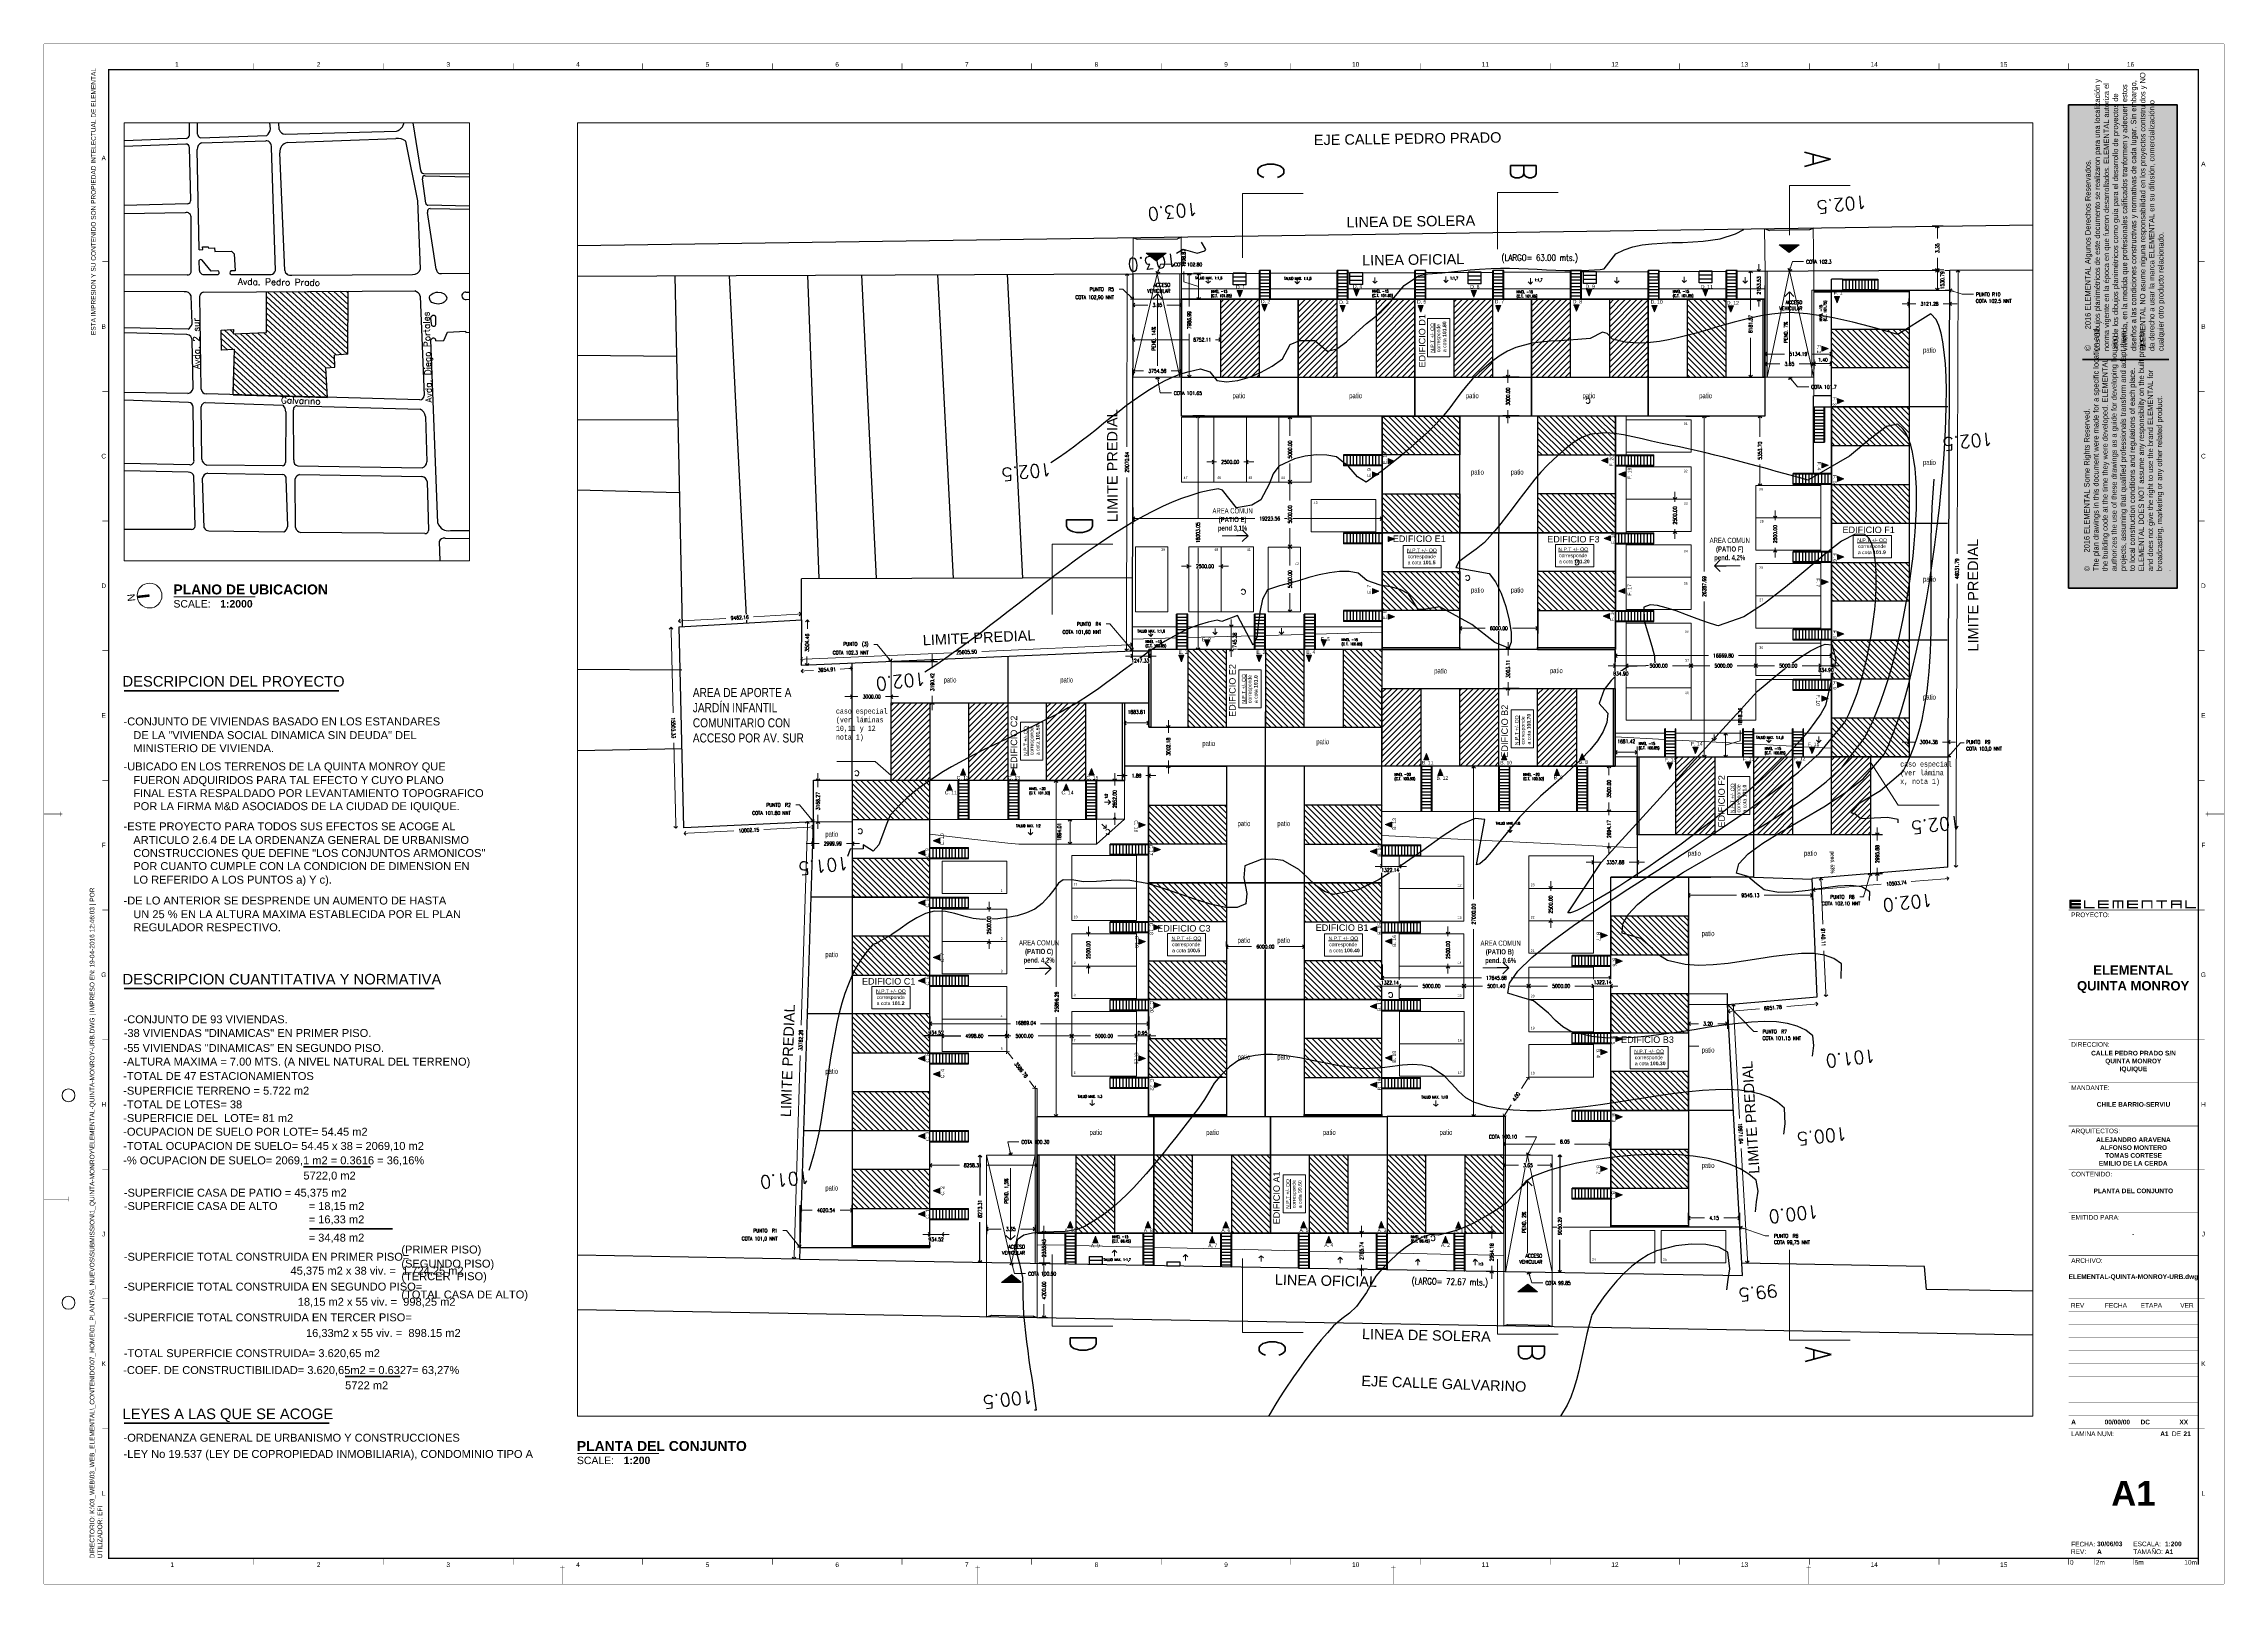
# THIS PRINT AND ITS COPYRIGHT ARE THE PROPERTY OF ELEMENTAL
# Paper-space layout 'QM-URB' of a CAD drawing. Header units: metres, sheet in millimetres. Extents: x 1062 to 1903, y 0 to 594.
# The model-space entities are those that its viewports show. They can reach past a viewport. Long polylines and large blocks are cut down to what shows.
import ezdxf
from ezdxf.enums import TextEntityAlignment as Align

# ---------------------------------------------------------------- set-up
doc = ezdxf.new("R2010")
doc.units = ezdxf.units.M
doc.header["$LTSCALE"] = 5
doc.header["$MEASUREMENT"] = 0
doc.layers.get('0').update_dxf_attribs({"color": 30})
doc.layers.get('DEFPOINTS').update_dxf_attribs({"color": 210})
for name, color, linetype, lineweight in [('A-ANNO-NOTE', 7, 'Continuous', 35), ('A-ANNO-SYMB', 3, 'Continuous', 18), ('A-ANNO-TEXT', 3, 'Continuous', 18), ('G-ANNO-LOGO', 3, 'Continuous', 18), ('G-ANNO-SYMB', 3, 'Continuous', 18), ('G-ANNO-TEXT', 3, 'Continuous', 18), ('G-ANNO-TTLB', 3, 'Continuous', 18), ('U-ANNO-NOTE', 7, 'Continuous', 35), ('U-ANNO-PATT', 8, 'Continuous', 18), ('U-ANNO-SYMB', 3, 'Continuous', 18), ('U-ANNO-TEXT', 3, 'Continuous', 18), ('U-CONT-LEVL', 8, 'Continuous', 18), ('U-PARK-MNR', 255, 'Continuous', 13)]:
    doc.layers.add(name, color=color, linetype=linetype, lineweight=lineweight)
for name, color, linetype, lineweight, plot in [('A-ANNO-NPLT', 210, 'Continuous', 18, False), ('G-ANNO-NPLT', 210, 'Continuous', 18, False), ('U-ANNO-DIMS', 210, 'Continuous', 18, False)]:
    doc.layers.add(name, color=color, linetype=linetype, lineweight=lineweight, plot=plot)
for name, color, linetype in [('U-BLDG', 7, 'Continuous'), ('U-PROP', 1, 'Continuous'), ('U-SDWK', 4, 'Continuous'), ('U-STRS', 4, 'Continuous'), ('U-STRT', 4, 'Continuous'), ('U-TOPO-CURV', 8, 'Continuous')]:
    doc.layers.add(name, color=color, linetype=linetype)
doc.styles.add('E-ARIAL', font='arial.ttf')
doc.styles.add('E-ARIAL-BOLD', font='')
doc.styles.add('E-ROMANS', font='romans.shx', dxfattribs={"width": 0.8})
doc.styles.get('E-ARIAL-BOLD').set_extended_font_data('Arial', bold=True)
doc.dimstyles.new('E-0001_ARW_24', dxfattribs={"dimscale": 0.001, "dimtxt": 2.4, "dimasz": 2.4, "dimexe": 1.2, "dimexo": 0.8, "dimgap": 1.2, "dimtad": 0, "dimdec": 0, "dimlfac": 1000, "dimzin": 0, "dimdsep": 46, "dimtxsty": 'E-ROMANS', "dimblk": 'OPEN90', "dimcen": 1.2, "dimclrd": 256, "dimclre": 256, "dimclrt": 256, "dimadec": 0, "dimazin": 0, "dimtfac": 1, "dimtdec": 0, "dimtmove": 1, "dimatfit": 3, "dimldrblk": 'OPEN90', "dimfxl": 1, "dimtfill": 1, "dimtolj": 1, "dimtzin": 0, "dimlwd": -1, "dimarcsym": 0})
pattern_1 = [(135, (26.66076, -31.80405), (-0.2245064, -0.2245064), [])]

# ---------------------------------------------------------------- blocks, each defined once
blk = doc.blocks.new('*U112')
at = {"layer": 'G-ANNO-TTLB', "const_width": 0.18}
for points in [[(0, -2.5), (0, 0)], [(10, 0), (10, -2.5)], [(25, 0), (25, -2.5)]]:
    blk.add_lwpolyline(points, dxfattribs=at)
at = {"layer": 'G-ANNO-TTLB'}
blk.add_lwpolyline([(50, 0, 0.48, 0.48, 0), (50, -2.5, 0.48, 0.48, 0)], format="xyseb", dxfattribs=at)
at = {"layer": 'G-ANNO-TEXT', "style": 'E-ARIAL'}
blk.add_text('0', height=1.8, dxfattribs=at).set_placement((1.2, -0.7), align=Align.TOP_CENTER)
for s, p in [('2m', (10.5, -2.5)), ('5m', (25.5, -2.5))]:
    blk.add_text(s, height=1.8, dxfattribs=at).set_placement(p)
blk.add_text('10m', height=1.8, dxfattribs=at).set_placement((49.5, -2.5), align=Align.RIGHT)
blk = doc.blocks.new('*U108')
at = {"layer": 'G-ANNO-LOGO'}
for points in [[(0, -1), (0, 0), (1.33, 0), (1.33, -0.17), (0.17, -0.17), (0.17, -0.42), (1.33, -0.42), (1.33, -0.58), (0.17, -0.58), (0.17, -0.83), (1.33, -0.83), (1.33, -1)], [(1.74, -1), (1.74, 0), (1.91, 0), (1.91, -0.83), (3.07, -0.83), (3.07, -1)], [(3.48, -1), (3.48, 0), (4.81, 0), (4.81, -0.17), (3.65, -0.17), (3.65, -0.42), (4.81, -0.42), (4.81, -0.58), (3.65, -0.58), (3.65, -0.83), (4.81, -0.83), (4.81, -1)], [(6.47, -1), (6.47, -0.17), (6.05, -0.17), (6.05, -1), (5.88, -1), (5.88, -0.17), (5.47, -0.17), (5.47, -1), (5.3, -1), (5.3, 0), (6.63, 0), (6.63, -1)], [(7.12, -1), (7.12, 0), (8.45, 0), (8.45, -0.17), (7.29, -0.17), (7.29, -0.42), (8.45, -0.42), (8.45, -0.58), (7.29, -0.58), (7.29, -0.83), (8.45, -0.83), (8.45, -1)], [(10.11, -1), (10.11, -0.17), (9.11, -0.17), (9.11, -1), (8.94, -1), (8.94, 0), (10.27, 0), (10.27, -1)], [(11.51, -0.17), (11.51, -1), (11.34, -1), (11.34, -0.17), (10.76, -0.17), (10.76, 0), (12.09, 0), (12.09, -0.17)], [(14.36, -1), (14.36, 0), (14.52, 0), (14.52, -0.83), (15.69, -0.83), (15.69, -1)]]:
    blk.add_hatch(color=256, dxfattribs=at).paths.add_polyline_path(points)
h = blk.add_hatch(color=256, dxfattribs=at)
edge = h.paths.add_edge_path()
edge.add_spline(control_points=[(13.74, -0.42), (13.74, -0.42), (12.74, -0.42), (12.74, -0.42), (12.74, -0.42), (12.74, -0.17), (12.74, -0.17), (12.74, -0.17), (13.74, -0.17), (13.74, -0.17), (13.74, -0.17), (13.74, -0.42), (13.74, -0.42)], knot_values=[0, 0, 0, 0, 1, 1, 1, 2, 2, 2, 3, 3, 3, 4, 4, 4, 4], degree=3, periodic=0)
edge = h.paths.add_edge_path(flags=16)
edge.add_spline(control_points=[(12.57, 0), (12.57, 0), (12.57, -1), (12.57, -1), (12.57, -1), (12.74, -1), (12.74, -1), (12.74, -1), (12.74, -0.58), (12.74, -0.58), (12.74, -0.58), (13.74, -0.58), (13.74, -0.58), (13.74, -0.58), (13.74, -1), (13.74, -1), (13.74, -1), (13.91, -1), (13.91, -1), (13.91, -1), (13.91, 0), (13.91, 0), (13.91, 0), (12.57, 0), (12.57, 0)], knot_values=[0, 0, 0, 0, 1, 1, 1, 2, 2, 2, 3, 3, 3, 4, 4, 4, 5, 5, 5, 6, 6, 6, 7, 7, 7, 8, 8, 8, 8], degree=3, periodic=0)
blk.add_lwpolyline([(0, 0), (0, -1)])
at = {"layer": 'A-ANNO-NPLT'}
blk.add_lwpolyline([(0, -1), (0, 0), (1.33, 0), (1.33, -0.17), (0.17, -0.17), (0.17, -0.42), (1.33, -0.42), (1.33, -0.58), (0.17, -0.58), (0.17, -0.83), (1.33, -0.83), (1.33, -1), (0, -1)], close=True, dxfattribs=at)
blk = doc.blocks.new('B-FOLD_MARK')
at = {"layer": 'A-ANNO-SYMB', "const_width": 0.13, "flags": 128}
for points in [[(1518.14, -686.71), (1519.94, -686.71)], [(1519.04, -685.81), (1519.04, -692.96)]]:
    blk.add_lwpolyline(points, dxfattribs=at)
blk = doc.blocks.new('B-HOLE_PUNCHER')
at = {"const_width": 0.18, "flags": 128}
for points in [[(3.56, 144.5), (13.06, 144.5)], [(13.06, 145.4), (13.06, 143.6)]]:
    blk.add_lwpolyline(points, dxfattribs=at)
blk = doc.blocks.new('*U114')
at = {"layer": 'G-ANNO-NPLT', "const_width": 0.18}
for points in [[(0, 594), (-841, 594)], [(-841, 0), (-841, 594)], [(0, 0), (0, 594)], [(0, 0), (-841, 0)]]:
    blk.add_lwpolyline(points, dxfattribs=at)
at = {"layer": 'G-ANNO-TTLB', "const_width": 0.5, "flags": 128}
blk.add_lwpolyline([(-816, 584), (-816, 10), (-10, 10), (-10, 584)], close=True, dxfattribs=at)
at = {"layer": 'G-ANNO-TTLB', "const_width": 0.18, "flags": 128}
for points in [[(-760, 586.5), (-760, 584)], [(-710, 586.5), (-710, 584)], [(-660, 586.5), (-660, 584)], [(-610, 586.5), (-610, 584)], [(-560, 586.5), (-560, 584)], [(-510, 586.5), (-510, 584)], [(-460, 586.5), (-460, 584)], [(-410, 586.5), (-410, 584)], [(-360, 586.5), (-360, 584)], [(-310, 586.5), (-310, 584)], [(-260, 586.5), (-260, 584)], [(-210, 586.5), (-210, 584)], [(-160, 586.5), (-160, 584)], [(-110, 586.5), (-110, 584)], [(-60, 586.5), (-60, 584)], [(-841, 578.5), (-841, 576)], [(-816, 510), (-818.5, 510)], [(-7.5, 510), (-10, 510)], [(-816, 460), (-818.5, 460)], [(-7.5, 460), (-10, 460)], [(-816, 410), (-818.5, 410)], [(-7.5, 410), (-10, 410)], [(-816, 360), (-818.5, 360)], [(-7.5, 360), (-10, 360)], [(-816, 310), (-818.5, 310)], [(-7.5, 310), (-10, 310)], [(-816, 260), (-818.5, 260)], [(-7.5, 260), (-10, 260)], [(-816, 210), (-818.5, 210)], [(-7.5, 210), (-10, 210)], [(-816, 160), (-818.5, 160)], [(-7.5, 160), (-10, 160)], [(-816, 110), (-818.5, 110)], [(-7.5, 110), (-10, 110)], [(-7.5, 110), (-10, 110)], [(-816, 60), (-818.5, 60)], [(-7.5, 60), (-10, 60)], [(-7.5, 60), (-10, 60)], [(-760, 10), (-760, 7.5)], [(-710, 10), (-710, 7.5)], [(-660, 10), (-660, 7.5)], [(-610, 10), (-610, 7.5)], [(-560, 10), (-560, 7.5)], [(-510, 10), (-510, 7.5)], [(-460, 10), (-460, 7.5)], [(-410, 10), (-410, 7.5)], [(-360, 10), (-360, 7.5)], [(-310, 10), (-310, 7.5)], [(-260, 10), (-260, 7.5)], [(-210, 10), (-210, 7.5)], [(-160, 10), (-160, 7.5)], [(-110, 10), (-110, 7.5)], [(-60, 10), (-60, 7.5)]]:
    blk.add_lwpolyline(points, dxfattribs=at)
at = {"layer": 'G-ANNO-TTLB'}
for points, const_width in [([(-10, 260), (-60, 260)], 0.18), ([(-10, 210), (-60, 210)], 0.18), ([(-10, 193.33), (-60, 193.33)], 0.18), ([(-10, 176.67), (-60, 176.67)], 0.18), ([(-60, 176.67), (-10, 176.67)], 0.18), ([(-60, 160), (-10, 160)], 0.18), ([(-60, 160), (-10, 160)], 0.18), ([(-60, 160), (-10, 160)], 0.18), ([(-60, 160), (-10, 160)], 0.18), ([(-60, 143.33), (-10, 143.33)], 0.18), ([(-60, 126.67), (-10, 126.67)], 0.18), ([(-60, 126.67), (-10, 126.67)], 0.18), ([(-60, 110), (-10, 110)], 0.18), ([(-60, 105), (-10, 105)], 0.12), ([(-60, 100), (-10, 100)], 0.12), ([(-60, 95), (-10, 95)], 0.12), ([(-60, 90), (-10, 90)], 0.12), ([(-60, 85), (-10, 85)], 0.12), ([(-60, 80), (-10, 80)], 0.12), ([(-60, 75), (-10, 75)], 0.12), ([(-60, 70), (-10, 70)], 0.12), ([(-60, 60), (-10, 60)], 0.18), ([(-60, 60), (-10, 60)], 0.18), ([(-60, 65), (-10, 65)], 0.12), ([(-124.5, 10), (-64.5, 10)], 0.18)]:
    blk.add_lwpolyline(points, dxfattribs=dict(at, const_width=const_width))
for centre in [(-831.5, 188.5), (-831.5, 108.5)]:
    blk.add_circle(centre, 2.5, dxfattribs=at)
at = {"layer": 'G-ANNO-LOGO', "xscale": 3.1, "yscale": 3.1, "zscale": 3.1}
blk.add_blockref('*U108', (-59.49, 263.76), dxfattribs=at)
at = {"layer": 'G-ANNO-TTLB', "xscale": -1, "rotation": 270}
blk.add_blockref('B-FOLD_MARK', (-148.04, -1222.04), dxfattribs=at)
at = {"layer": 'G-ANNO-TTLB', "rotation": 90}
blk.add_blockref('B-FOLD_MARK', (-692.96, -1222.04), dxfattribs=at)
at = {"layer": 'G-ANNO-TTLB'}
for name, p in [('B-HOLE_PUNCHER', (-844.56, 4)), ('B-FOLD_MARK', (-2160.04, 692.96)), ('B-FOLD_MARK', (-1999.79, 692.96)), ('B-FOLD_MARK', (-1839.54, 692.96)), ('B-FOLD_MARK', (-1679.29, 692.96))]:
    blk.add_blockref(name, p, dxfattribs=at)
at = {"layer": 'G-ANNO-TEXT', "style": 'E-ARIAL'}
for s, p in [('1', (-789.65, 586.07)), ('2', (-735, 586.07)), ('3', (-685, 586.07)), ('4', (-635, 586.07)), ('5', (-585, 586.07)), ('6', (-535, 586.07)), ('7', (-485, 586.07)), ('8', (-435, 586.07)), ('9', (-385, 586.07)), ('10', (-335, 586.07)), ('11', (-285, 586.07)), ('12', (-235, 586.07)), ('13', (-185, 586.07)), ('14', (-135, 586.07)), ('15', (-85, 586.07)), ('16', (-36.11, 586.07)), ('A', (-817.91, 549.98)), ('A', (-8.02, 547.71)), ('B', (-817.91, 485)), ('B', (-8.02, 485)), ('C', (-817.91, 435)), ('C', (-8.02, 435)), ('D', (-817.91, 385)), ('D', (-8.02, 385)), ('E', (-817.91, 335)), ('E', (-8.02, 335)), ('F', (-817.91, 285)), ('F', (-8.02, 285)), ('G', (-817.91, 235)), ('G', (-8.02, 235)), ('H', (-817.91, 185)), ('H', (-8.02, 185)), ('J', (-817.91, 135)), ('J', (-8.02, 135)), ('K', (-817.91, 85)), ('K', (-8.02, 85)), ('L', (-817.91, 35)), ('L', (-8.02, 35)), ('2', (-735, 7.51)), ('3', (-685, 7.51)), ('6', (-535, 7.51)), ('8', (-435, 7.51)), ('9', (-385, 7.51)), ('10', (-335, 7.51)), ('12', (-235, 7.51)), ('13', (-185, 7.51)), ('1', (-791.51, 7.51)), ('4', (-635, 7.51)), ('5', (-585, 7.51)), ('7', (-485, 7.51)), ('11', (-285, 7.51)), ('14', (-135, 7.51)), ('15', (-85, 7.51))]:
    blk.add_text(s, height=1.8, dxfattribs=at).set_placement(p, align=Align.MIDDLE_CENTER)
for s, p in [('PROYECTO:', (-59, 259.02)), ('DIRECCION:', (-59, 209.02)), ('MANDANTE:', (-59, 192.35)), ('ARQUITECTOS:', (-59, 175.68)), ('CONTENIDO:', (-59, 159.02)), ('EMITIDO PARA:', (-59, 142.35)), ('ARCHIVO:', (-59, 125.68)), ('LAMINA NUM:', (-59, 58.88))]:
    blk.add_text(s, height=1.8, dxfattribs=at).set_placement(p, align=Align.TOP_LEFT)
at = {"layer": 'G-ANNO-TEXT'}
for s, style, p in [('REV', 'E-ARIAL', (-59.13, 107.5)), ('FECHA', 'E-ARIAL', (-45.99, 107.5)), ('ETAPA', 'E-ARIAL', (-32.2, 107.5)), ('VER', 'E-ARIAL', (-16.94, 107.5)), ('DE', 'E-ARIAL', (-20.14, 57.99)), ('REV:', 'E-ARIAL', (-59.1, 12.54)), ('FECHA:', 'E-ARIAL', (-59, 15.44)), ('TAMAÑO:', 'E-ARIAL', (-35.06, 12.5)), ('ESCALA:', 'E-ARIAL', (-35.06, 15.5)), ('A1', 'E-ARIAL-BOLD', (-22.82, 12.5))]:
    blk.add_text(s, height=1.8, dxfattribs=dict(at, style=style)).set_placement(p, align=Align.MIDDLE_LEFT)
at = {"layer": 'G-ANNO-TEXT', "insert": (-822.79, 584.67), "char_height": 1.8, "width": 119.9233, "attachment_point": 3, "rotation": 90, "style": 'E-ARIAL'}
blk.add_mtext('ESTA IMPRESION Y SU CONTENIDO SON PROPIEDAD INTELECTUAL DE ELEMENTAL', dxfattribs=at)
at = {"layer": 'G-ANNO-TEXT', "insert": (-823.3, 9.95), "char_height": 1.8, "attachment_point": 1, "rotation": 90, "style": 'E-ARIAL'}
blk.add_mtext_dynamic_manual_height_columns('DIRECTORIO: K:\\\\03_WEB\\\\03_WEB_ELEMENTAL\\\\_CONTENIDO\\\\07_HOME\\\\01_PLANTAS\\\\_NUEVOS\\\\SUBMISSION\\\\1_QUINTA-MONROY\\\\ELEMENTAL-QUINTA-MONROY-URB.DWG | IMPRESO EN: 19-04-2016 12:46:03 | POR UTILIZADOR: EFI', width=261.3909, gutter_width=9, heights=[0], dxfattribs=at)
at = {"layer": 'G-ANNO-TEXT', "style": 'E-ARIAL-BOLD'}
for tag, p, height in [('PROJECT_TITLE_001', (-55.32, 232.27), 3.6), ('SITE_001', (-37.78, 200.77), 1.8), ('CLIENT_001', (-39.57, 184.1), 1.8), ('ARCHITECTS_001', (-43.11, 168.95), 1.8), ('ARCHITECTS_002', (-43.25, 165.92), 1.8), ('DRAWING_TITLE_001', (-45.37, 151), 1.8), ('DESIGN_STAGE_001', (-44.88, 134.33), 1.8), ('FILENAME_001', (-60.01, 117.68), 1.8)]:
    blk.add_attdef(tag, p, '', height=height, dxfattribs=at)
for tag, p in [('VERSION_9', (-59, 102.5)), ('DATE_9', (-46.09, 102.5)), ('STAGE_9', (-32.25, 102.5)), ('CHECKED_BY_9', (-17.25, 102.5)), ('VERSION_8', (-59, 97.5)), ('VERSION_7', (-59, 92.5)), ('DATE_8', (-46.09, 97.5)), ('DATE_7', (-46.09, 92.5)), ('STAGE_8', (-32.25, 97.5)), ('STAGE_7', (-32.25, 92.5)), ('CHECKED_BY_8', (-17.25, 97.5)), ('CHECKED_BY_7', (-17.25, 92.5)), ('VERSION_6', (-59, 87.5)), ('DATE_6', (-46.09, 87.5)), ('STAGE_6', (-32.25, 87.5)), ('CHECKED_BY_6', (-17.25, 87.5)), ('VERSION_5', (-59, 82.5)), ('VERSION_4', (-59, 77.5)), ('DATE_5', (-46.09, 82.5)), ('DATE_4', (-46.09, 77.5)), ('STAGE_5', (-32.25, 82.5)), ('STAGE_4', (-32.25, 77.5)), ('CHECKED_BY_5', (-17.25, 82.5)), ('CHECKED_BY_4', (-17.25, 77.5)), ('VERSION_3', (-59, 72.5)), ('VERSION_2', (-59, 67.5)), ('DATE_3', (-46.09, 72.5)), ('DATE_2', (-46.09, 67.5)), ('STAGE_3', (-32.25, 72.5)), ('STAGE_2', (-32.25, 67.5)), ('CHECKED_BY_3', (-17.25, 72.5)), ('CHECKED_BY_2', (-17.25, 67.5)), ('VERSION_1', (-59, 62.5)), ('DATE_1', (-46.09, 62.5)), ('STAGE_1', (-32.25, 62.5)), ('CHECKED_BY_1', (-17.25, 62.5)), ('SHEET_TOTAL', (-15.68, 57.98)), ('DATE', (-49.01, 15.53)), ('REV', (-49.01, 12.51)), ('SCALE', (-22.81, 15.53))]:
    blk.add_attdef(tag, text='', height=1.8, dxfattribs=at).set_placement(p, align=Align.MIDDLE_LEFT)
blk.add_attdef('SHEET_COPY', text='', height=1.8, dxfattribs=at).set_placement((-21.42, 57.98), align=Align.MIDDLE_RIGHT)
blk.add_attdef('SHEET', text='', height=9.6, dxfattribs=at).set_placement((-35, 35), align=Align.MIDDLE_CENTER)
blk = doc.blocks.new('*U113')
at = {"layer": 'A-ANNO-SYMB'}
blk.add_line((25.61, 0), (6, 0), dxfattribs=at)
at = {"layer": 'A-ANNO-SYMB', "style": 'E-ARIAL'}
blk.add_text('SCALE:', height=1.8, dxfattribs=at).set_placement((5.88, -2.55))
at = {"layer": 'A-ANNO-SYMB', "style": 'E-ARIAL-BOLD'}
blk.add_attdef('SHEET', text='', height=6, dxfattribs=at).set_placement((5, 0.28), align=Align.MIDDLE_RIGHT)
blk.add_attdef('TITLE', (5.86, 0.61), '', height=2.4, dxfattribs=at)
blk.add_attdef('SCALE', text='', height=1.8, dxfattribs=at).set_placement((17.14, -0.75), align=Align.TOP_LEFT)
blk = doc.blocks.new('*U115')
at = {"layer": 'A-ANNO-SYMB', "const_width": 0.6}
blk.add_lwpolyline([(0, 0), (0, 0), (-2.98, -0.34)], dxfattribs=at)
at = {"layer": 'A-ANNO-SYMB'}
blk.add_circle((0, 0), 3, dxfattribs=at)
at = {"layer": 'A-ANNO-TEXT', "style": 'E-ARIAL'}
blk.add_text('N', height=1.8, rotation=96.5659, dxfattribs=at).set_placement((-2.98, -0.34), align=Align.BOTTOM_CENTER)
blk = doc.blocks.new('disclaimer')
at = {"true_color": 0xf4ee51}
h = blk.add_hatch(color=41, dxfattribs=at)
h.dxf.hatch_style = 1
h.paths.add_polyline_path([(1095.18, 544.82), (1281.51, 544.82), (1281.51, 502.91), (1095.18, 502.91)])
blk.add_line((1183.41, 539.51), (1183.41, 506.14))
blk.add_lwpolyline([(1095.18, 544.82), (1281.51, 544.82), (1281.51, 502.91), (1095.18, 502.91)], close=True)
at = {"attachment_point": 7, "style": 'E-ARIAL'}
for s, insert, char_height, width in [('{\\H1.0833x;©\\fArial Narrow|b0|i0|c0|p34;\\H1.077x;^I2016 ELEMENTAL Some Rights Reserved.\\PThe plan drawings in this document were made for a specific location and the building code at the time they were developed. ELEMENTAL authorizes the use of these drawings as a guide for developing housing projects, assuming that qualified professionals transform and adapt them to local construction conditions and regulations of each place. ELEMENTAL DOES NOT assume any responsibility on the built projects and does not give the right to use the brand ELEMENTAL for broadcasting, marketing or any other related product.\\fArial|b0|i0|c0|p34;\\P}.', (1101.73, 505.54), 1.8, 78.0491), ('{\\H1.0833x;©\\fArial Narrow|b0|i0|c0|p34;\\H0.92311x;^I2016 ELEMENTAL Algunos Derechos Reservados.\\PLos dibujos planimétricos de este documento se realizaron para una localización y norma vigente en la época en que fueron desarrollados. ELEMENTAL autoriza el uso de los dibujos planimétricos como guía para el desarrollo de proyectos de vivienda, en la medida que profesionales calificados tranformen y adecuen estos diseños a las condiciones constructivas y normativas de cada lugar. Sin embargo, ELEMENTAL NO asume niguna responsabilidad en los proyectos contstruidos y NO da derecho a usar la marca ELEMENTAL en su difusión, comercialización o cualquier otro producto relacionado.}', (1186.59, 507.58), 2.1, 89.8006)]:
    blk.add_mtext(s, dxfattribs=dict(at, insert=insert, char_height=char_height, width=width))
blk = doc.blocks.new('_Open90')
at = {"color": 0, "linetype": 'ByBlock', "lineweight": -2}
for p, q in [((0, 0), (-1, 0)), ((-0.5, 0.5), (0, 0)), ((0, 0), (-0.5, -0.5))]:
    blk.add_line(p, q, dxfattribs=at)
blk = doc.blocks.new('*D3')
at = {"layer": 'DEFPOINTS', "color": 0, "transparency": 16777216}
for p in [(-3, 32.83), (0, 32.83)]:
    blk.add_point(p, dxfattribs=at)
at = {"layer": 'U-ANNO-DIMS', "color": 1, "lineweight": -2, "transparency": 16777216}
for p, q in [((-3, 32.83), (-3, 30.74)), ((0, 32.83), (0, 30.74))]:
    blk.add_line(p, q, dxfattribs=at)
at = {"layer": 'U-ANNO-DIMS', "color": 1, "transparency": 16777216}
for p, q in [((-3.28, 31.14), (-3.56, 31.14)), ((-3, 31.14), (-2.56, 31.14)), ((0, 31.14), (-0.44, 31.14)), ((0.28, 31.14), (0.56, 31.14))]:
    blk.add_line(p, q, dxfattribs=at)
at = {"layer": 'U-ANNO-DIMS', "color": 1, "transparency": 16777216, "xscale": 0.28, "yscale": 0.28, "zscale": 0.28}
blk.add_blockref('_Open90', (-3, 31.14), dxfattribs=at)
at = {"layer": 'U-ANNO-DIMS', "color": 1, "transparency": 16777216, "xscale": 0.28, "yscale": 0.28, "zscale": 0.28, "rotation": 180}
blk.add_blockref('_Open90', (0, 31.14), dxfattribs=at)
at = {"layer": 'U-ANNO-DIMS', "color": 2, "transparency": 16777216, "insert": (-1.5, 31.14), "char_height": 0.28, "attachment_point": 5, "style": 'E-ROMANS', "bg_fill": 3, "box_fill_scale": 1.25, "bg_fill_color": 256, "bg_fill_true_color": 13158600, "bg_fill_transparency": 0}
blk.add_mtext('\\A1;2999.99', dxfattribs=at)
at = {"layer": 'DEFPOINTS', "color": 0, "transparency": 16777216}
blk.add_point((0, 31.14), dxfattribs=at)
blk = doc.blocks.new('*D4')
at = {"layer": 'DEFPOINTS', "color": 0, "transparency": 16777216}
for p in [(0, 2.86), (0, 0.03), (-4.02, -0.01)]:
    blk.add_point(p, dxfattribs=at)
at = {"layer": 'U-ANNO-DIMS', "color": 1, "lineweight": -2, "transparency": 16777216}
for p, q in [((-4.02, -0.01), (-4.02, 3.26)), ((0, 0.03), (0, 3.26))]:
    blk.add_line(p, q, dxfattribs=at)
at = {"layer": 'U-ANNO-DIMS', "color": 1, "transparency": 16777216}
for p, q in [((-3.74, 2.86), (-3.08, 2.86)), ((-0.28, 2.86), (-0.94, 2.86))]:
    blk.add_line(p, q, dxfattribs=at)
at = {"layer": 'U-ANNO-DIMS', "color": 1, "transparency": 16777216, "xscale": 0.28, "yscale": 0.28, "zscale": 0.28, "rotation": 180}
blk.add_blockref('_Open90', (-4.02, 2.86), dxfattribs=at)
at = {"layer": 'U-ANNO-DIMS', "color": 1, "transparency": 16777216, "xscale": 0.28, "yscale": 0.28, "zscale": 0.28}
blk.add_blockref('_Open90', (0, 2.86), dxfattribs=at)
at = {"layer": 'U-ANNO-DIMS', "color": 2, "transparency": 16777216, "insert": (-2.01, 2.86), "char_height": 0.28, "attachment_point": 5, "style": 'E-ROMANS', "bg_fill": 3, "box_fill_scale": 1.25, "bg_fill_color": 256, "bg_fill_true_color": 13158600, "bg_fill_transparency": 0}
blk.add_mtext('\\A1;4020.54', dxfattribs=at)
blk = doc.blocks.new('*D5')
at = {"layer": 'DEFPOINTS', "color": 0, "transparency": 16777216}
for p in [(64.52, 18.72), (67.52, 18.72), (64.52, 17.25)]:
    blk.add_point(p, dxfattribs=at)
at = {"layer": 'U-ANNO-DIMS', "color": 1, "lineweight": -2, "transparency": 16777216}
for p, q in [((64.52, 18.72), (64.52, 16.85)), ((67.52, 18.72), (67.52, 16.85))]:
    blk.add_line(p, q, dxfattribs=at)
at = {"layer": 'U-ANNO-DIMS', "color": 1, "transparency": 16777216}
for p, q in [((64.8, 17.25), (65.28, 17.25)), ((67.24, 17.25), (66.77, 17.25))]:
    blk.add_line(p, q, dxfattribs=at)
at = {"layer": 'U-ANNO-DIMS', "color": 1, "transparency": 16777216, "xscale": 0.28, "yscale": 0.28, "zscale": 0.28, "rotation": 180}
blk.add_blockref('_Open90', (64.52, 17.25), dxfattribs=at)
at = {"layer": 'U-ANNO-DIMS', "color": 1, "transparency": 16777216, "xscale": 0.28, "yscale": 0.28, "zscale": 0.28}
blk.add_blockref('_Open90', (67.52, 17.25), dxfattribs=at)
at = {"layer": 'U-ANNO-DIMS', "color": 2, "transparency": 16777216, "insert": (66.02, 17.25), "char_height": 0.28, "attachment_point": 5, "style": 'E-ROMANS', "bg_fill": 3, "box_fill_scale": 1.25, "bg_fill_color": 256, "bg_fill_true_color": 13158600, "bg_fill_transparency": 0}
blk.add_mtext('\\A1;3.20', dxfattribs=at)
blk = doc.blocks.new('*D6')
at = {"layer": 'DEFPOINTS', "color": 0, "transparency": 16777216}
for p in [(64.51, 1.79), (68.47, 2.27), (68.47, 1.56)]:
    blk.add_point(p, dxfattribs=at)
at = {"layer": 'U-ANNO-DIMS', "color": 1, "lineweight": -2, "transparency": 16777216}
for p, q in [((64.51, 1.79), (64.51, 2.67)), ((68.47, 1.56), (68.47, 2.67))]:
    blk.add_line(p, q, dxfattribs=at)
at = {"layer": 'U-ANNO-DIMS', "color": 1, "transparency": 16777216}
for p, q in [((64.79, 2.27), (65.75, 2.27)), ((68.19, 2.27), (67.23, 2.27))]:
    blk.add_line(p, q, dxfattribs=at)
at = {"layer": 'U-ANNO-DIMS', "color": 1, "transparency": 16777216, "xscale": 0.28, "yscale": 0.28, "zscale": 0.28, "rotation": 180}
blk.add_blockref('_Open90', (64.51, 2.27), dxfattribs=at)
at = {"layer": 'U-ANNO-DIMS', "color": 1, "transparency": 16777216, "xscale": 0.28, "yscale": 0.28, "zscale": 0.28}
blk.add_blockref('_Open90', (68.47, 2.27), dxfattribs=at)
at = {"layer": 'U-ANNO-DIMS', "color": 2, "transparency": 16777216, "insert": (66.49, 2.27), "char_height": 0.28, "attachment_point": 5, "style": 'E-ROMANS', "bg_fill": 3, "box_fill_scale": 1.25, "bg_fill_color": 256, "bg_fill_true_color": 13158600, "bg_fill_transparency": 0}
blk.add_mtext('\\A1;4.15', dxfattribs=at)
blk = doc.blocks.new('*D7')
at = {"layer": 'DEFPOINTS', "color": 0, "transparency": 16777216}
for p in [(21.93, 16.31), (21.93, 16.31), (16.93, 14.54)]:
    blk.add_point(p, dxfattribs=at)
at = {"layer": 'U-ANNO-DIMS', "color": 1, "transparency": 16777216}
for p, q in [((17.21, 16.31), (18.37, 16.31)), ((21.65, 16.31), (20.5, 16.31))]:
    blk.add_line(p, q, dxfattribs=at)
at = {"layer": 'U-ANNO-DIMS', "color": 1, "lineweight": -2, "transparency": 16777216}
blk.add_line((21.93, 16.31), (21.93, 15.91), dxfattribs=at)
at = {"layer": 'U-ANNO-DIMS', "color": 1, "transparency": 16777216, "xscale": 0.28, "yscale": 0.28, "zscale": 0.28, "rotation": 180}
blk.add_blockref('_Open90', (16.93, 16.31), dxfattribs=at)
at = {"layer": 'U-ANNO-DIMS', "color": 1, "transparency": 16777216, "xscale": 0.28, "yscale": 0.28, "zscale": 0.28}
blk.add_blockref('_Open90', (21.93, 16.31), dxfattribs=at)
at = {"layer": 'U-ANNO-DIMS', "color": 2, "transparency": 16777216, "insert": (19.43, 16.31), "char_height": 0.28, "attachment_point": 5, "style": 'E-ROMANS', "bg_fill": 3, "box_fill_scale": 1.25, "bg_fill_color": 256, "bg_fill_true_color": 13158600, "bg_fill_transparency": 0}
blk.add_mtext('\\A1;5000.00', dxfattribs=at)
blk = doc.blocks.new('*D8')
at = {"layer": 'DEFPOINTS', "color": 0, "transparency": 16777216}
for p in [(6, 17.81), (22.87, 17.81), (22.87, 17.25)]:
    blk.add_point(p, dxfattribs=at)
at = {"layer": 'U-ANNO-DIMS', "color": 1, "lineweight": -2, "transparency": 16777216}
for p, q in [((6, 17.81), (6, 16.85)), ((22.87, 17.81), (22.87, 16.85))]:
    blk.add_line(p, q, dxfattribs=at)
at = {"layer": 'U-ANNO-DIMS', "color": 1, "transparency": 16777216}
for p, q in [((6.28, 17.25), (12.22, 17.25)), ((22.59, 17.25), (14.53, 17.25))]:
    blk.add_line(p, q, dxfattribs=at)
at = {"layer": 'U-ANNO-DIMS', "color": 1, "transparency": 16777216, "xscale": 0.28, "yscale": 0.28, "zscale": 0.28, "rotation": 180}
blk.add_blockref('_Open90', (6, 17.25), dxfattribs=at)
at = {"layer": 'U-ANNO-DIMS', "color": 1, "transparency": 16777216, "xscale": 0.28, "yscale": 0.28, "zscale": 0.28}
blk.add_blockref('_Open90', (22.87, 17.25), dxfattribs=at)
at = {"layer": 'U-ANNO-DIMS', "color": 2, "transparency": 16777216, "insert": (13.38, 17.3), "char_height": 0.28, "attachment_point": 5, "style": 'E-ROMANS', "bg_fill": 3, "box_fill_scale": 1.25, "bg_fill_color": 256, "bg_fill_true_color": 13158600, "bg_fill_transparency": 0}
blk.add_mtext('\\A1;16869.04', dxfattribs=at)
blk = doc.blocks.new('*D9')
at = {"layer": 'DEFPOINTS', "color": 0, "transparency": 16777216}
for p in [(75.55, 45.64), (58.88, 45.17), (75.55, 45.17)]:
    blk.add_point(p, dxfattribs=at)
at = {"layer": 'U-ANNO-DIMS', "color": 1, "lineweight": -2, "transparency": 16777216}
for p, q in [((58.88, 45.17), (58.88, 46.04)), ((75.55, 45.17), (75.55, 46.04))]:
    blk.add_line(p, q, dxfattribs=at)
at = {"layer": 'U-ANNO-DIMS', "color": 1, "transparency": 16777216}
for p, q in [((59.16, 45.64), (66.06, 45.64)), ((75.27, 45.64), (68.37, 45.64))]:
    blk.add_line(p, q, dxfattribs=at)
at = {"layer": 'U-ANNO-DIMS', "color": 1, "transparency": 16777216, "xscale": 0.28, "yscale": 0.28, "zscale": 0.28, "rotation": 180}
blk.add_blockref('_Open90', (58.88, 45.64), dxfattribs=at)
at = {"layer": 'U-ANNO-DIMS', "color": 1, "transparency": 16777216, "xscale": 0.28, "yscale": 0.28, "zscale": 0.28}
blk.add_blockref('_Open90', (75.55, 45.64), dxfattribs=at)
at = {"layer": 'U-ANNO-DIMS', "color": 2, "transparency": 16777216, "insert": (67.21, 45.64), "char_height": 0.28, "attachment_point": 5, "style": 'E-ROMANS', "bg_fill": 3, "box_fill_scale": 1.25, "bg_fill_color": 256, "bg_fill_true_color": 13158600, "bg_fill_transparency": 0}
blk.add_mtext('\\A1;16669.80', dxfattribs=at)
blk = doc.blocks.new('*D10')
at = {"layer": 'DEFPOINTS', "color": 0, "transparency": 16777216}
for p in [(21.66, 57.06), (21.66, 56.21), (40.88, 57.04)]:
    blk.add_point(p, dxfattribs=at)
at = {"layer": 'U-ANNO-DIMS', "color": 1, "lineweight": -2, "transparency": 16777216}
for p, q in [((21.66, 57.06), (21.66, 55.81)), ((40.88, 57.04), (40.88, 55.81))]:
    blk.add_line(p, q, dxfattribs=at)
at = {"layer": 'U-ANNO-DIMS', "color": 1, "transparency": 16777216}
for p, q in [((21.94, 56.21), (31.06, 56.21)), ((40.6, 56.21), (33.36, 56.21))]:
    blk.add_line(p, q, dxfattribs=at)
at = {"layer": 'U-ANNO-DIMS', "color": 1, "transparency": 16777216, "xscale": 0.28, "yscale": 0.28, "zscale": 0.28, "rotation": 180}
blk.add_blockref('_Open90', (21.66, 56.21), dxfattribs=at)
at = {"layer": 'U-ANNO-DIMS', "color": 1, "transparency": 16777216, "xscale": 0.28, "yscale": 0.28, "zscale": 0.28}
blk.add_blockref('_Open90', (40.88, 56.21), dxfattribs=at)
at = {"layer": 'U-ANNO-DIMS', "color": 2, "transparency": 16777216, "insert": (32.21, 56.21), "char_height": 0.28, "attachment_point": 5, "style": 'E-ROMANS', "bg_fill": 3, "box_fill_scale": 1.25, "bg_fill_color": 256, "bg_fill_true_color": 13158600, "bg_fill_transparency": 0}
blk.add_mtext('\\A1;19223.56', dxfattribs=at)
blk = doc.blocks.new('*D11')
at = {"layer": 'DEFPOINTS', "color": 0, "transparency": 16777216}
for p in [(26.68, 64.12), (27.18, 64.12), (27.18, 46.11)]:
    blk.add_point(p, dxfattribs=at)
at = {"layer": 'U-ANNO-DIMS', "color": 1, "lineweight": -2, "transparency": 16777216}
for p, q in [((27.18, 64.12), (26.28, 64.12)), ((27.18, 46.11), (26.28, 46.11))]:
    blk.add_line(p, q, dxfattribs=at)
at = {"layer": 'U-ANNO-DIMS', "color": 1, "transparency": 16777216}
for p, q in [((26.68, 63.84), (26.68, 56.27)), ((26.68, 46.39), (26.68, 53.96))]:
    blk.add_line(p, q, dxfattribs=at)
at = {"layer": 'U-ANNO-DIMS', "color": 1, "transparency": 16777216, "xscale": 0.28, "yscale": 0.28, "zscale": 0.28}
for p, rotation in [((26.68, 64.12), 90), ((26.68, 46.11), 270)]:
    blk.add_blockref('_Open90', p, dxfattribs=dict(at, rotation=rotation))
at = {"layer": 'U-ANNO-DIMS', "color": 2, "transparency": 16777216, "insert": (26.68, 55.12), "char_height": 0.28, "attachment_point": 5, "rotation": 90, "style": 'E-ROMANS', "bg_fill": 3, "box_fill_scale": 1.25, "bg_fill_color": 256, "bg_fill_true_color": 13158600, "bg_fill_transparency": 0}
blk.add_mtext('\\A1;18003.05', dxfattribs=at)
blk = doc.blocks.new('*D12')
at = {"layer": 'DEFPOINTS', "color": 0, "transparency": 16777216}
for p in [(64.32, 64.11), (64.32, 37.83), (65.73, 37.83)]:
    blk.add_point(p, dxfattribs=at)
at = {"layer": 'U-ANNO-DIMS', "color": 1, "lineweight": -2, "transparency": 16777216}
for p, q in [((64.32, 64.11), (66.13, 64.11)), ((64.32, 37.83), (66.13, 37.83))]:
    blk.add_line(p, q, dxfattribs=at)
at = {"layer": 'U-ANNO-DIMS', "color": 1, "transparency": 16777216}
for p, q in [((65.73, 63.83), (65.73, 52.13)), ((65.73, 38.11), (65.73, 49.81))]:
    blk.add_line(p, q, dxfattribs=at)
at = {"layer": 'U-ANNO-DIMS', "color": 1, "transparency": 16777216, "xscale": 0.28, "yscale": 0.28, "zscale": 0.28}
for p, rotation in [((65.73, 64.11), 90), ((65.73, 37.83), 270)]:
    blk.add_blockref('_Open90', p, dxfattribs=dict(at, rotation=rotation))
at = {"layer": 'U-ANNO-DIMS', "color": 2, "transparency": 16777216, "insert": (65.73, 50.97), "char_height": 0.28, "attachment_point": 5, "rotation": 90, "style": 'E-ROMANS', "bg_fill": 3, "box_fill_scale": 1.25, "bg_fill_color": 256, "bg_fill_true_color": 13158600, "bg_fill_transparency": 0}
blk.add_mtext('\\A1;26287.69', dxfattribs=at)
blk = doc.blocks.new('*D13')
at = {"layer": 'DEFPOINTS', "color": 0, "transparency": 16777216}
for p in [(47.94, 37.1), (49.44, 37.1), (49.44, 10.1)]:
    blk.add_point(p, dxfattribs=at)
at = {"layer": 'U-ANNO-DIMS', "color": 1, "lineweight": -2, "transparency": 16777216}
for p, q in [((49.44, 37.1), (47.54, 37.1)), ((49.44, 10.1), (47.54, 10.1))]:
    blk.add_line(p, q, dxfattribs=at)
at = {"layer": 'U-ANNO-DIMS', "color": 1, "transparency": 16777216}
for p, q in [((47.94, 36.82), (47.94, 26.86)), ((47.94, 10.38), (47.94, 24.53))]:
    blk.add_line(p, q, dxfattribs=at)
at = {"layer": 'U-ANNO-DIMS', "color": 1, "transparency": 16777216, "xscale": 0.28, "yscale": 0.28, "zscale": 0.28}
for p, rotation in [((47.94, 37.1), 90), ((47.94, 10.1), 270)]:
    blk.add_blockref('_Open90', p, dxfattribs=dict(at, rotation=rotation))
at = {"layer": 'U-ANNO-DIMS', "color": 2, "transparency": 16777216, "insert": (47.94, 25.7), "char_height": 0.28, "attachment_point": 5, "rotation": 90, "style": 'E-ROMANS', "bg_fill": 3, "box_fill_scale": 1.25, "bg_fill_color": 256, "bg_fill_true_color": 13158600, "bg_fill_transparency": 0}
blk.add_mtext('\\A1;27000.00', dxfattribs=at)
blk = doc.blocks.new('*D14')
at = {"layer": 'DEFPOINTS', "color": 0, "transparency": 16777216}
for p in [(14.7, 36), (15.73, 36), (15.38, 10.1)]:
    blk.add_point(p, dxfattribs=at)
at = {"layer": 'U-ANNO-DIMS', "color": 1, "lineweight": -2, "transparency": 16777216}
for p, q in [((14.7, 36), (16.13, 36)), ((15.38, 10.1), (16.13, 10.1))]:
    blk.add_line(p, q, dxfattribs=at)
at = {"layer": 'U-ANNO-DIMS', "color": 1, "transparency": 16777216}
for p, q in [((15.73, 35.72), (15.73, 20.08)), ((15.73, 10.38), (15.73, 17.75))]:
    blk.add_line(p, q, dxfattribs=at)
at = {"layer": 'U-ANNO-DIMS', "color": 1, "transparency": 16777216, "xscale": 0.28, "yscale": 0.28, "zscale": 0.28}
for p, rotation in [((15.73, 36), 90), ((15.73, 10.1), 270)]:
    blk.add_blockref('_Open90', p, dxfattribs=dict(at, rotation=rotation))
at = {"layer": 'U-ANNO-DIMS', "color": 2, "transparency": 16777216, "insert": (15.77, 18.92), "char_height": 0.28, "attachment_point": 5, "rotation": 90, "style": 'E-ROMANS', "bg_fill": 3, "box_fill_scale": 1.25, "bg_fill_color": 256, "bg_fill_true_color": 13158600, "bg_fill_transparency": 0}
blk.add_mtext('\\A1;25896.26', dxfattribs=at)
blk = doc.blocks.new('*D15')
at = {"layer": 'DEFPOINTS', "color": 0, "transparency": 16777216}
for p in [(83.72, 78.76), (84.16, 78.76), (84.21, 75.36)]:
    blk.add_point(p, dxfattribs=at)
at = {"layer": 'U-ANNO-DIMS', "color": 1, "lineweight": -2, "transparency": 16777216}
for p, q in [((84.16, 78.76), (83.32, 78.76)), ((84.21, 75.36), (83.32, 75.36))]:
    blk.add_line(p, q, dxfattribs=at)
at = {"layer": 'U-ANNO-DIMS', "color": 1, "transparency": 16777216}
for p, q in [((83.72, 78.48), (83.72, 77.8)), ((83.72, 75.64), (83.72, 76.32))]:
    blk.add_line(p, q, dxfattribs=at)
at = {"layer": 'U-ANNO-DIMS', "color": 1, "transparency": 16777216, "xscale": 0.28, "yscale": 0.28, "zscale": 0.28}
for p, rotation in [((83.72, 78.76), 90), ((83.72, 75.36), 270)]:
    blk.add_blockref('_Open90', p, dxfattribs=dict(at, rotation=rotation))
at = {"layer": 'U-ANNO-DIMS', "color": 2, "transparency": 16777216, "insert": (83.72, 77.06), "char_height": 0.28, "attachment_point": 5, "rotation": 90, "style": 'E-ROMANS', "bg_fill": 3, "box_fill_scale": 1.25, "bg_fill_color": 256, "bg_fill_true_color": 13158600, "bg_fill_transparency": 0}
blk.add_mtext('\\A1;3.35', dxfattribs=at)
blk = doc.blocks.new('*D16')
at = {"layer": 'U-ANNO-DIMS', "color": 1, "lineweight": -2, "transparency": 16777216}
for p, q in [((15.26, 1.1), (14.39, 1.1)), ((15.28, -1.23), (14.39, -1.23))]:
    blk.add_line(p, q, dxfattribs=at)
at = {"layer": 'U-ANNO-DIMS', "color": 1, "transparency": 16777216}
for p, q in [((14.79, 1.38), (14.79, 1.66)), ((14.79, -1.51), (14.79, -1.79))]:
    blk.add_line(p, q, dxfattribs=at)
at = {"layer": 'U-ANNO-DIMS', "color": 2, "transparency": 16777216, "insert": (14.79, -0.06), "char_height": 0.28, "attachment_point": 5, "rotation": 90, "style": 'E-ROMANS', "bg_fill": 3, "box_fill_scale": 1.25, "bg_fill_color": 256, "bg_fill_true_color": 13158600, "bg_fill_transparency": 0}
blk.add_mtext('\\A1;2333.43', dxfattribs=at)
at = {"layer": 'DEFPOINTS', "color": 0, "transparency": 16777216}
for p in [(15.26, 1.1), (14.79, -1.23), (15.28, -1.23)]:
    blk.add_point(p, dxfattribs=at)
at = {"layer": 'U-ANNO-DIMS', "color": 1, "transparency": 16777216}
blk.add_line((14.79, 1.1), (14.79, -1.23), dxfattribs=at)
at = {"layer": 'U-ANNO-DIMS', "color": 1, "transparency": 16777216, "xscale": 0.28, "yscale": 0.28, "zscale": 0.28}
for p, rotation in [((14.79, 1.1), 270), ((14.79, -1.23), 90)]:
    blk.add_blockref('_Open90', p, dxfattribs=dict(at, rotation=rotation))
blk = doc.blocks.new('*D17')
at = {"layer": 'DEFPOINTS', "color": 0, "transparency": 16777216}
for p in [(6, 6), (14.26, 6.33), (14.26, 6)]:
    blk.add_point(p, dxfattribs=at)
at = {"layer": 'U-ANNO-DIMS', "color": 1, "lineweight": -2, "transparency": 16777216}
for p, q in [((6, 6), (6, 6.73)), ((14.26, 6), (14.26, 6.73))]:
    blk.add_line(p, q, dxfattribs=at)
at = {"layer": 'U-ANNO-DIMS', "color": 1, "transparency": 16777216}
for p, q in [((6.28, 6.33), (8.27, 6.33)), ((13.98, 6.33), (10.33, 6.33))]:
    blk.add_line(p, q, dxfattribs=at)
at = {"layer": 'U-ANNO-DIMS', "color": 1, "transparency": 16777216, "xscale": 0.28, "yscale": 0.28, "zscale": 0.28, "rotation": 180}
blk.add_blockref('_Open90', (6, 6.33), dxfattribs=at)
at = {"layer": 'U-ANNO-DIMS', "color": 1, "transparency": 16777216, "xscale": 0.28, "yscale": 0.28, "zscale": 0.28}
blk.add_blockref('_Open90', (14.26, 6.33), dxfattribs=at)
at = {"layer": 'U-ANNO-DIMS', "color": 2, "transparency": 16777216, "insert": (9.3, 6.33), "char_height": 0.28, "attachment_point": 5, "style": 'E-ROMANS', "bg_fill": 3, "box_fill_scale": 1.25, "bg_fill_color": 256, "bg_fill_true_color": 13158600, "bg_fill_transparency": 0}
blk.add_mtext('\\A1;8258.31', dxfattribs=at)
blk = doc.blocks.new('*D99')
at = {"layer": 'DEFPOINTS', "color": 0, "transparency": 16777216}
for p in [(50.26, 7.71), (58.51, 7.96), (58.51, 7.71)]:
    blk.add_point(p, dxfattribs=at)
at = {"layer": 'U-ANNO-DIMS', "color": 1, "lineweight": -2, "transparency": 16777216}
for p, q in [((50.26, 7.71), (50.26, 8.36)), ((58.51, 7.71), (58.51, 8.36))]:
    blk.add_line(p, q, dxfattribs=at)
at = {"layer": 'U-ANNO-DIMS', "color": 1, "transparency": 16777216}
for p, q in [((50.54, 7.96), (54.24, 7.96)), ((58.23, 7.96), (55.72, 7.96))]:
    blk.add_line(p, q, dxfattribs=at)
at = {"layer": 'U-ANNO-DIMS', "color": 1, "transparency": 16777216, "xscale": 0.28, "yscale": 0.28, "zscale": 0.28, "rotation": 180}
blk.add_blockref('_Open90', (50.26, 7.96), dxfattribs=at)
at = {"layer": 'U-ANNO-DIMS', "color": 1, "transparency": 16777216, "xscale": 0.28, "yscale": 0.28, "zscale": 0.28}
blk.add_blockref('_Open90', (58.51, 7.96), dxfattribs=at)
at = {"layer": 'U-ANNO-DIMS', "color": 2, "transparency": 16777216, "insert": (54.98, 8.15), "char_height": 0.28, "attachment_point": 5, "style": 'E-ROMANS', "bg_fill": 3, "box_fill_scale": 1.25, "bg_fill_color": 256, "bg_fill_true_color": 13158600, "bg_fill_transparency": 0}
blk.add_mtext('\\A1;8.05', dxfattribs=at)
blk = doc.blocks.new('*D18')
at = {"layer": 'U-ANNO-DIMS', "color": 1, "transparency": 16777216}
for p, q in [((50.59, 67.4), (50.59, 67.68)), ((50.59, 67.12), (50.59, 66.68)), ((50.59, 64.12), (50.59, 64.56)), ((50.59, 63.84), (50.59, 63.56))]:
    blk.add_line(p, q, dxfattribs=at)
at = {"layer": 'U-ANNO-DIMS', "color": 1, "lineweight": -2, "transparency": 16777216}
for p, q in [((51.44, 67.12), (50.19, 67.12)), ((51.44, 64.12), (50.19, 64.12))]:
    blk.add_line(p, q, dxfattribs=at)
at = {"layer": 'U-ANNO-DIMS', "color": 1, "transparency": 16777216, "xscale": 0.28, "yscale": 0.28, "zscale": 0.28}
for p, rotation in [((50.59, 67.12), 270), ((50.59, 64.12), 90)]:
    blk.add_blockref('_Open90', p, dxfattribs=dict(at, rotation=rotation))
at = {"layer": 'U-ANNO-DIMS', "color": 2, "transparency": 16777216, "insert": (50.59, 65.62), "char_height": 0.28, "attachment_point": 5, "rotation": 90, "style": 'E-ROMANS', "bg_fill": 3, "box_fill_scale": 1.25, "bg_fill_color": 256, "bg_fill_true_color": 13158600, "bg_fill_transparency": 0}
blk.add_mtext('\\A1;3000.00', dxfattribs=at)
at = {"layer": 'DEFPOINTS', "color": 0, "transparency": 16777216}
for p in [(50.59, 67.12), (51.44, 67.12), (51.44, 64.12)]:
    blk.add_point(p, dxfattribs=at)
blk = doc.blocks.new('*D19')
at = {"layer": 'DEFPOINTS', "color": 0, "transparency": 16777216}
for p in [(46.88, 49.18), (52.88, 49.18), (52.88, 47.75)]:
    blk.add_point(p, dxfattribs=at)
at = {"layer": 'U-ANNO-DIMS', "color": 1, "lineweight": -2, "transparency": 16777216}
for p, q in [((46.88, 49.18), (46.88, 47.35)), ((52.88, 49.18), (52.88, 47.35))]:
    blk.add_line(p, q, dxfattribs=at)
at = {"layer": 'U-ANNO-DIMS', "color": 1, "transparency": 16777216}
for p, q in [((47.16, 47.75), (48.82, 47.75)), ((52.6, 47.75), (50.94, 47.75))]:
    blk.add_line(p, q, dxfattribs=at)
at = {"layer": 'U-ANNO-DIMS', "color": 1, "transparency": 16777216, "xscale": 0.28, "yscale": 0.28, "zscale": 0.28, "rotation": 180}
blk.add_blockref('_Open90', (46.88, 47.75), dxfattribs=at)
at = {"layer": 'U-ANNO-DIMS', "color": 1, "transparency": 16777216, "xscale": 0.28, "yscale": 0.28, "zscale": 0.28}
blk.add_blockref('_Open90', (52.88, 47.75), dxfattribs=at)
at = {"layer": 'U-ANNO-DIMS', "color": 2, "transparency": 16777216, "insert": (49.88, 47.75), "char_height": 0.28, "attachment_point": 5, "style": 'E-ROMANS', "bg_fill": 3, "box_fill_scale": 1.25, "bg_fill_color": 256, "bg_fill_true_color": 13158600, "bg_fill_transparency": 0}
blk.add_mtext('\\A1;6000.00', dxfattribs=at)
blk = doc.blocks.new('*D20')
at = {"layer": 'U-ANNO-DIMS', "color": 1, "lineweight": -2, "transparency": 16777216}
for p, q in [((51.46, 46.11), (50.2, 46.11)), ((51.46, 43.11), (50.2, 43.11))]:
    blk.add_line(p, q, dxfattribs=at)
at = {"layer": 'U-ANNO-DIMS', "color": 1, "transparency": 16777216}
for p, q in [((50.6, 46.39), (50.6, 46.67)), ((50.6, 46.11), (50.6, 45.64)), ((50.6, 43.11), (50.6, 43.58)), ((50.6, 42.83), (50.6, 42.55))]:
    blk.add_line(p, q, dxfattribs=at)
at = {"layer": 'U-ANNO-DIMS', "color": 1, "transparency": 16777216, "xscale": 0.28, "yscale": 0.28, "zscale": 0.28}
for p, rotation in [((50.6, 46.11), 270), ((50.6, 43.11), 90)]:
    blk.add_blockref('_Open90', p, dxfattribs=dict(at, rotation=rotation))
at = {"layer": 'U-ANNO-DIMS', "color": 2, "transparency": 16777216, "insert": (50.6, 44.61), "char_height": 0.28, "attachment_point": 5, "rotation": 90, "style": 'E-ROMANS', "bg_fill": 3, "box_fill_scale": 1.25, "bg_fill_color": 256, "bg_fill_true_color": 13158600, "bg_fill_transparency": 0}
blk.add_mtext('\\A1;3003.11', dxfattribs=at)
at = {"layer": 'DEFPOINTS', "color": 0, "transparency": 16777216}
for p in [(51.46, 46.11), (50.6, 43.11), (51.46, 43.11)]:
    blk.add_point(p, dxfattribs=at)
blk = doc.blocks.new('*D21')
at = {"layer": 'U-ANNO-DIMS', "color": 1, "transparency": 16777216}
for p, q in [((24.39, 40.39), (24.39, 40.67)), ((24.39, 40.11), (24.39, 39.68)), ((24.39, 37.11), (24.39, 37.55)), ((24.39, 36.83), (24.39, 36.55))]:
    blk.add_line(p, q, dxfattribs=at)
at = {"layer": 'U-ANNO-DIMS', "color": 1, "lineweight": -2, "transparency": 16777216}
for p, q in [((23.7, 40.11), (24.79, 40.11)), ((23.7, 37.11), (24.79, 37.11))]:
    blk.add_line(p, q, dxfattribs=at)
at = {"layer": 'U-ANNO-DIMS', "color": 1, "transparency": 16777216, "xscale": 0.28, "yscale": 0.28, "zscale": 0.28}
for p, rotation in [((24.39, 40.11), 270), ((24.39, 37.11), 90)]:
    blk.add_blockref('_Open90', p, dxfattribs=dict(at, rotation=rotation))
at = {"layer": 'U-ANNO-DIMS', "color": 2, "transparency": 16777216, "insert": (24.39, 38.61), "char_height": 0.28, "attachment_point": 5, "rotation": 90, "style": 'E-ROMANS', "bg_fill": 3, "box_fill_scale": 1.25, "bg_fill_color": 256, "bg_fill_true_color": 13158600, "bg_fill_transparency": 0}
blk.add_mtext('\\A1;3002.18', dxfattribs=at)
at = {"layer": 'DEFPOINTS', "color": 0, "transparency": 16777216}
for p in [(23.7, 40.11), (24.39, 40.11), (23.7, 37.11)]:
    blk.add_point(p, dxfattribs=at)
blk = doc.blocks.new('*D22')
at = {"layer": 'DEFPOINTS', "color": 0, "transparency": 16777216}
for p in [(28.87, 23.19), (34.87, 23.19), (34.87, 23.19)]:
    blk.add_point(p, dxfattribs=at)
at = {"layer": 'U-ANNO-DIMS', "color": 1, "lineweight": -2, "transparency": 16777216}
for p, q in [((28.87, 23.19), (28.87, 23.59)), ((34.87, 23.19), (34.87, 22.79))]:
    blk.add_line(p, q, dxfattribs=at)
at = {"layer": 'U-ANNO-DIMS', "color": 1, "transparency": 16777216}
for p, q in [((29.15, 23.19), (30.81, 23.19)), ((34.59, 23.19), (32.93, 23.19))]:
    blk.add_line(p, q, dxfattribs=at)
at = {"layer": 'U-ANNO-DIMS', "color": 1, "transparency": 16777216, "xscale": 0.28, "yscale": 0.28, "zscale": 0.28, "rotation": 180}
blk.add_blockref('_Open90', (28.87, 23.19), dxfattribs=at)
at = {"layer": 'U-ANNO-DIMS', "color": 1, "transparency": 16777216, "xscale": 0.28, "yscale": 0.28, "zscale": 0.28}
blk.add_blockref('_Open90', (34.87, 23.19), dxfattribs=at)
at = {"layer": 'U-ANNO-DIMS', "color": 2, "transparency": 16777216, "insert": (31.87, 23.19), "char_height": 0.28, "attachment_point": 5, "style": 'E-ROMANS', "bg_fill": 3, "box_fill_scale": 1.25, "bg_fill_color": 256, "bg_fill_true_color": 13158600, "bg_fill_transparency": 0}
blk.add_mtext('\\A1;6000.00', dxfattribs=at)
blk = doc.blocks.new('*D23')
at = {"layer": 'DEFPOINTS', "color": 0, "transparency": 16777216}
for p in [(70.41, 69.32), (75.55, 69.32), (75.55, 68.9)]:
    blk.add_point(p, dxfattribs=at)
at = {"layer": 'U-ANNO-DIMS', "color": 1, "lineweight": -2, "transparency": 16777216}
for p, q in [((70.41, 69.32), (70.41, 68.5)), ((75.55, 69.32), (75.55, 68.5))]:
    blk.add_line(p, q, dxfattribs=at)
at = {"layer": 'U-ANNO-DIMS', "color": 1, "transparency": 16777216}
for p, q in [((70.69, 68.9), (71.93, 68.9)), ((75.27, 68.9), (74.04, 68.9))]:
    blk.add_line(p, q, dxfattribs=at)
at = {"layer": 'U-ANNO-DIMS', "color": 1, "transparency": 16777216, "xscale": 0.28, "yscale": 0.28, "zscale": 0.28, "rotation": 180}
blk.add_blockref('_Open90', (70.41, 68.9), dxfattribs=at)
at = {"layer": 'U-ANNO-DIMS', "color": 1, "transparency": 16777216, "xscale": 0.28, "yscale": 0.28, "zscale": 0.28}
blk.add_blockref('_Open90', (75.55, 68.9), dxfattribs=at)
at = {"layer": 'U-ANNO-DIMS', "color": 2, "transparency": 16777216, "insert": (72.98, 68.9), "char_height": 0.28, "attachment_point": 5, "style": 'E-ROMANS', "bg_fill": 3, "box_fill_scale": 1.25, "bg_fill_color": 256, "bg_fill_true_color": 13158600, "bg_fill_transparency": 0}
blk.add_mtext('\\A1;5134.19', dxfattribs=at)
blk = doc.blocks.new('*D24')
at = {"layer": 'DEFPOINTS', "color": 0, "transparency": 16777216}
for p in [(14.79, -1.23), (15.07, -1.23), (15.07, -5.43)]:
    blk.add_point(p, dxfattribs=at)
at = {"layer": 'U-ANNO-DIMS', "color": 1, "lineweight": -2, "transparency": 16777216}
for p, q in [((15.07, -1.23), (14.39, -1.23)), ((15.07, -5.43), (14.39, -5.43))]:
    blk.add_line(p, q, dxfattribs=at)
at = {"layer": 'U-ANNO-DIMS', "color": 1, "transparency": 16777216}
for p, q in [((14.79, -1.51), (14.79, -2.27)), ((14.79, -5.15), (14.79, -4.39))]:
    blk.add_line(p, q, dxfattribs=at)
at = {"layer": 'U-ANNO-DIMS', "color": 1, "transparency": 16777216, "xscale": 0.28, "yscale": 0.28, "zscale": 0.28}
for p, rotation in [((14.79, -1.23), 90), ((14.79, -5.43), 270)]:
    blk.add_blockref('_Open90', p, dxfattribs=dict(at, rotation=rotation))
at = {"layer": 'U-ANNO-DIMS', "color": 2, "transparency": 16777216, "insert": (14.79, -3.33), "char_height": 0.28, "attachment_point": 5, "rotation": 90, "style": 'E-ROMANS', "bg_fill": 3, "box_fill_scale": 1.25, "bg_fill_color": 256, "bg_fill_true_color": 13158600, "bg_fill_transparency": 0}
blk.add_mtext('\\A1;4200.00', dxfattribs=at)
blk = doc.blocks.new('*D25')
at = {"layer": 'DEFPOINTS', "color": 0, "transparency": 16777216}
for p in [(21.67, 72.68), (25.41, 72.68), (25.41, 72.68)]:
    blk.add_point(p, dxfattribs=at)
at = {"layer": 'U-ANNO-DIMS', "color": 1, "lineweight": -2, "transparency": 16777216}
for p, q in [((21.67, 72.68), (21.67, 73.08)), ((25.41, 72.68), (25.41, 73.08))]:
    blk.add_line(p, q, dxfattribs=at)
at = {"layer": 'U-ANNO-DIMS', "color": 1, "transparency": 16777216}
for p, q in [((21.95, 72.68), (22.8, 72.68)), ((25.13, 72.68), (24.28, 72.68))]:
    blk.add_line(p, q, dxfattribs=at)
at = {"layer": 'U-ANNO-DIMS', "color": 1, "transparency": 16777216, "xscale": 0.28, "yscale": 0.28, "zscale": 0.28, "rotation": 180}
blk.add_blockref('_Open90', (21.67, 72.68), dxfattribs=at)
at = {"layer": 'U-ANNO-DIMS', "color": 1, "transparency": 16777216, "xscale": 0.28, "yscale": 0.28, "zscale": 0.28}
blk.add_blockref('_Open90', (25.41, 72.68), dxfattribs=at)
at = {"layer": 'U-ANNO-DIMS', "color": 2, "transparency": 16777216, "insert": (23.54, 72.68), "char_height": 0.28, "attachment_point": 5, "style": 'E-ROMANS', "bg_fill": 3, "box_fill_scale": 1.25, "bg_fill_color": 256, "bg_fill_true_color": 13158600, "bg_fill_transparency": 0}
blk.add_mtext('\\A1;3.65', dxfattribs=at)
blk = doc.blocks.new('*D26')
at = {"layer": 'DEFPOINTS', "color": 0, "transparency": 16777216}
for p in [(27.01, 75.12), (26.72, 73.12), (27, 73.12)]:
    blk.add_point(p, dxfattribs=at)
at = {"layer": 'U-ANNO-DIMS', "color": 1, "transparency": 16777216}
for p, q in [((25.58, 74.46), (25.58, 75.26)), ((26.72, 74.12), (25.58, 74.46)), ((26.72, 74.84), (26.72, 73.4))]:
    blk.add_line(p, q, dxfattribs=at)
at = {"layer": 'U-ANNO-DIMS', "color": 1, "lineweight": -2, "transparency": 16777216}
for p, q in [((27.01, 75.12), (26.32, 75.12)), ((27, 73.12), (26.32, 73.12))]:
    blk.add_line(p, q, dxfattribs=at)
at = {"layer": 'U-ANNO-DIMS', "color": 1, "transparency": 16777216, "xscale": 0.28, "yscale": 0.28, "zscale": 0.28, "rotation": 270}
blk.add_blockref('_Open90', (26.72, 73.12), dxfattribs=at)
at = {"layer": 'U-ANNO-DIMS', "color": 2, "transparency": 16777216, "insert": (25.58, 76.3), "char_height": 0.28, "attachment_point": 5, "rotation": 90, "style": 'E-ROMANS', "bg_fill": 3, "box_fill_scale": 1.25, "bg_fill_color": 256, "bg_fill_true_color": 13158600, "bg_fill_transparency": 0}
blk.add_mtext('\\A1;1998.87', dxfattribs=at)
at = {"layer": 'U-ANNO-DIMS', "color": 1, "transparency": 16777216, "xscale": 0.28, "yscale": 0.28, "zscale": 0.28, "rotation": 90}
blk.add_blockref('_Open90', (26.72, 75.12), dxfattribs=at)
blk = doc.blocks.new('*D27')
at = {"layer": 'U-ANNO-DIMS', "color": 1, "lineweight": -2, "transparency": 16777216}
for p, q in [((38.99, 1.1), (39.69, 1.1)), ((38.95, -1.66), (39.69, -1.66))]:
    blk.add_line(p, q, dxfattribs=at)
at = {"layer": 'U-ANNO-DIMS', "color": 1, "transparency": 16777216}
for p, q in [((39.29, 1.38), (39.29, 1.66)), ((39.29, 1.1), (39.29, 0.79)), ((39.29, -1.66), (39.29, -1.35)), ((39.29, -1.94), (39.29, -2.22))]:
    blk.add_line(p, q, dxfattribs=at)
at = {"layer": 'U-ANNO-DIMS', "color": 1, "transparency": 16777216, "xscale": 0.28, "yscale": 0.28, "zscale": 0.28}
for p, rotation in [((39.29, 1.1), 270), ((39.29, -1.66), 90)]:
    blk.add_blockref('_Open90', p, dxfattribs=dict(at, rotation=rotation))
at = {"layer": 'U-ANNO-DIMS', "color": 2, "transparency": 16777216, "insert": (39.29, -0.28), "char_height": 0.28, "attachment_point": 5, "rotation": 90, "style": 'E-ROMANS', "bg_fill": 3, "box_fill_scale": 1.25, "bg_fill_color": 256, "bg_fill_true_color": 13158600, "bg_fill_transparency": 0}
blk.add_mtext('\\A1;2765.74', dxfattribs=at)
at = {"layer": 'DEFPOINTS', "color": 0, "transparency": 16777216}
for p in [(38.99, 1.1), (38.95, -1.66), (39.29, -1.66)]:
    blk.add_point(p, dxfattribs=at)
blk = doc.blocks.new('*D28')
at = {"layer": 'DEFPOINTS', "color": 0, "transparency": 16777216}
for p in [(81.55, 72.5), (84.67, 72.77), (84.67, 72.5)]:
    blk.add_point(p, dxfattribs=at)
at = {"layer": 'U-ANNO-DIMS', "color": 1, "transparency": 16777216}
for p, q in [((81.27, 72.77), (80.99, 72.77)), ((81.55, 72.77), (82.05, 72.77)), ((84.67, 72.77), (84.17, 72.77)), ((84.95, 72.77), (85.23, 72.77))]:
    blk.add_line(p, q, dxfattribs=at)
at = {"layer": 'U-ANNO-DIMS', "color": 1, "lineweight": -2, "transparency": 16777216}
for p, q in [((81.55, 72.5), (81.55, 73.17)), ((84.67, 72.5), (84.67, 73.17))]:
    blk.add_line(p, q, dxfattribs=at)
at = {"layer": 'U-ANNO-DIMS', "color": 1, "transparency": 16777216, "xscale": 0.28, "yscale": 0.28, "zscale": 0.28}
blk.add_blockref('_Open90', (81.55, 72.77), dxfattribs=at)
at = {"layer": 'U-ANNO-DIMS', "color": 1, "transparency": 16777216, "xscale": 0.28, "yscale": 0.28, "zscale": 0.28, "rotation": 180}
blk.add_blockref('_Open90', (84.67, 72.77), dxfattribs=at)
at = {"layer": 'U-ANNO-DIMS', "color": 2, "transparency": 16777216, "insert": (83.11, 72.77), "char_height": 0.28, "attachment_point": 5, "style": 'E-ROMANS', "bg_fill": 3, "box_fill_scale": 1.25, "bg_fill_color": 256, "bg_fill_true_color": 13158600, "bg_fill_transparency": 0}
blk.add_mtext('\\A1;3121.28', dxfattribs=at)
blk = doc.blocks.new('*D29')
at = {"layer": 'U-ANNO-DIMS', "color": 1, "transparency": 16777216}
for p, q in [((79.08, 32.11), (79.08, 32.39)), ((79.08, 31.83), (79.08, 31.39)), ((79.08, 28.83), (79.08, 29.27)), ((79.08, 28.55), (79.08, 28.27))]:
    blk.add_line(p, q, dxfattribs=at)
at = {"layer": 'U-ANNO-DIMS', "color": 1, "lineweight": -2, "transparency": 16777216}
for p, q in [((78.66, 31.83), (79.48, 31.83)), ((78.66, 28.83), (79.48, 28.83))]:
    blk.add_line(p, q, dxfattribs=at)
at = {"layer": 'U-ANNO-DIMS', "color": 1, "transparency": 16777216, "xscale": 0.28, "yscale": 0.28, "zscale": 0.28}
for p, rotation in [((79.08, 31.83), 270), ((79.08, 28.83), 90)]:
    blk.add_blockref('_Open90', p, dxfattribs=dict(at, rotation=rotation))
at = {"layer": 'U-ANNO-DIMS', "color": 2, "transparency": 16777216, "insert": (79.08, 30.33), "char_height": 0.28, "attachment_point": 5, "rotation": 90, "style": 'E-ROMANS', "bg_fill": 3, "box_fill_scale": 1.25, "bg_fill_color": 256, "bg_fill_true_color": 13158600, "bg_fill_transparency": 0}
blk.add_mtext('\\A1;2995.88', dxfattribs=at)
at = {"layer": 'DEFPOINTS', "color": 0, "transparency": 16777216}
for p in [(78.66, 31.83), (78.66, 28.83), (79.08, 28.83)]:
    blk.add_point(p, dxfattribs=at)
blk = doc.blocks.new('*D30')
at = {"layer": 'DEFPOINTS', "color": 0, "transparency": 16777216}
for p in [(3, 45.19), (6.18, 45.19), (4.46, 42)]:
    blk.add_point(p, dxfattribs=at)
at = {"layer": 'U-ANNO-DIMS', "color": 1, "transparency": 16777216}
for p, q in [((6.18, 45.47), (6.18, 45.75)), ((6.18, 45.19), (6.18, 44.66)), ((6.18, 42), (6.18, 42.53)), ((6.18, 41.72), (6.18, 41.44))]:
    blk.add_line(p, q, dxfattribs=at)
at = {"layer": 'U-ANNO-DIMS', "color": 1, "lineweight": -2, "transparency": 16777216}
for p, q in [((3, 45.19), (6.58, 45.19)), ((4.46, 42), (6.58, 42))]:
    blk.add_line(p, q, dxfattribs=at)
at = {"layer": 'U-ANNO-DIMS', "color": 1, "transparency": 16777216, "xscale": 0.28, "yscale": 0.28, "zscale": 0.28}
for p, rotation in [((6.18, 45.19), 270), ((6.18, 42), 90)]:
    blk.add_blockref('_Open90', p, dxfattribs=dict(at, rotation=rotation))
at = {"layer": 'U-ANNO-DIMS', "color": 2, "transparency": 16777216, "insert": (6.18, 43.59), "char_height": 0.28, "attachment_point": 5, "rotation": 90, "style": 'E-ROMANS', "bg_fill": 3, "box_fill_scale": 1.25, "bg_fill_color": 256, "bg_fill_true_color": 13158600, "bg_fill_transparency": 0}
blk.add_mtext('\\A1;3190.42', dxfattribs=at)
blk = doc.blocks.new('*D31')
at = {"layer": 'U-ANNO-DIMS', "color": 1, "transparency": 16777216}
for p, q in [((81.27, 38.97), (80.99, 38.97)), ((81.55, 38.97), (81.99, 38.97)), ((84.55, 38.97), (84.11, 38.97)), ((84.83, 38.97), (85.11, 38.97))]:
    blk.add_line(p, q, dxfattribs=at)
at = {"layer": 'U-ANNO-DIMS', "color": 1, "lineweight": -2, "transparency": 16777216}
for p, q in [((81.55, 38.52), (81.55, 39.37)), ((84.55, 38.52), (84.55, 39.37))]:
    blk.add_line(p, q, dxfattribs=at)
at = {"layer": 'U-ANNO-DIMS', "color": 1, "transparency": 16777216, "xscale": 0.28, "yscale": 0.28, "zscale": 0.28}
blk.add_blockref('_Open90', (81.55, 38.97), dxfattribs=at)
at = {"layer": 'U-ANNO-DIMS', "color": 1, "transparency": 16777216, "xscale": 0.28, "yscale": 0.28, "zscale": 0.28, "rotation": 180}
blk.add_blockref('_Open90', (84.55, 38.97), dxfattribs=at)
at = {"layer": 'U-ANNO-DIMS', "color": 2, "transparency": 16777216, "insert": (83.05, 38.97), "char_height": 0.28, "attachment_point": 5, "style": 'E-ROMANS', "bg_fill": 3, "box_fill_scale": 1.25, "bg_fill_color": 256, "bg_fill_true_color": 13158600, "bg_fill_transparency": 0}
blk.add_mtext('\\A1;3004.38', dxfattribs=at)
at = {"layer": 'DEFPOINTS', "color": 0, "transparency": 16777216}
for p in [(84.55, 38.97), (81.55, 38.52), (84.55, 38.52)]:
    blk.add_point(p, dxfattribs=at)
blk = doc.blocks.new('*D32')
at = {"layer": 'DEFPOINTS', "color": 0, "transparency": 16777216}
for p in [(70.41, 68.47), (70.41, 68.14), (74.18, 68.47)]:
    blk.add_point(p, dxfattribs=at)
at = {"layer": 'U-ANNO-DIMS', "color": 1, "lineweight": -2, "transparency": 16777216}
for p, q in [((70.41, 68.47), (70.41, 67.74)), ((74.18, 68.47), (74.18, 67.74))]:
    blk.add_line(p, q, dxfattribs=at)
at = {"layer": 'U-ANNO-DIMS', "color": 1, "transparency": 16777216}
for p, q in [((70.69, 68.14), (71.55, 68.14)), ((73.9, 68.14), (73.04, 68.14))]:
    blk.add_line(p, q, dxfattribs=at)
at = {"layer": 'U-ANNO-DIMS', "color": 1, "transparency": 16777216, "xscale": 0.28, "yscale": 0.28, "zscale": 0.28, "rotation": 180}
blk.add_blockref('_Open90', (70.41, 68.14), dxfattribs=at)
at = {"layer": 'U-ANNO-DIMS', "color": 1, "transparency": 16777216, "xscale": 0.28, "yscale": 0.28, "zscale": 0.28}
blk.add_blockref('_Open90', (74.18, 68.14), dxfattribs=at)
at = {"layer": 'U-ANNO-DIMS', "color": 2, "transparency": 16777216, "insert": (72.3, 68.14), "char_height": 0.28, "attachment_point": 5, "style": 'E-ROMANS', "bg_fill": 3, "box_fill_scale": 1.25, "bg_fill_color": 256, "bg_fill_true_color": 13158600, "bg_fill_transparency": 0}
blk.add_mtext('\\A1;3.65', dxfattribs=at)
blk = doc.blocks.new('*D33')
at = {"layer": 'DEFPOINTS', "color": 0, "transparency": 16777216}
blk.add_point((21.66, 70), dxfattribs=at)
at = {"layer": 'U-ANNO-DIMS', "color": 1, "lineweight": -2, "transparency": 16777216}
for p, q in [((21.66, 70), (21.66, 70.4)), ((28.41, 70), (28.41, 70.4))]:
    blk.add_line(p, q, dxfattribs=at)
at = {"layer": 'U-ANNO-DIMS', "color": 1, "transparency": 16777216}
for p, q in [((21.94, 70), (25.97, 70)), ((28.13, 70), (28.02, 70))]:
    blk.add_line(p, q, dxfattribs=at)
at = {"layer": 'U-ANNO-DIMS', "color": 1, "transparency": 16777216, "xscale": 0.28, "yscale": 0.28, "zscale": 0.28, "rotation": 180}
blk.add_blockref('_Open90', (21.66, 70), dxfattribs=at)
at = {"layer": 'U-ANNO-DIMS', "color": 2, "transparency": 16777216, "insert": (27, 70), "char_height": 0.28, "attachment_point": 5, "style": 'E-ROMANS', "bg_fill": 3, "box_fill_scale": 1.25, "bg_fill_color": 256, "bg_fill_true_color": 13158600, "bg_fill_transparency": 0}
blk.add_mtext('\\A1;6752.11', dxfattribs=at)
at = {"layer": 'DEFPOINTS', "color": 0, "transparency": 16777216}
blk.add_point((28.41, 70), dxfattribs=at)
blk.add_point((28.41, 70), dxfattribs=at)
at = {"layer": 'U-ANNO-DIMS', "color": 1, "transparency": 16777216, "xscale": 0.28, "yscale": 0.28, "zscale": 0.28}
blk.add_blockref('_Open90', (28.41, 70), dxfattribs=at)
blk = doc.blocks.new('*D34')
at = {"layer": 'U-ANNO-DIMS', "color": 1, "lineweight": -2, "transparency": 16777216}
for p, q in [((49.52, 1.1), (48.94, 1.1)), ((49.52, -1.86), (48.94, -1.86))]:
    blk.add_line(p, q, dxfattribs=at)
at = {"layer": 'U-ANNO-DIMS', "color": 1, "transparency": 16777216}
for p, q in [((49.34, 1.38), (49.34, 1.66)), ((49.34, 1.1), (49.34, 0.68)), ((49.34, -1.86), (49.34, -1.44)), ((49.34, -2.14), (49.34, -2.42))]:
    blk.add_line(p, q, dxfattribs=at)
at = {"layer": 'U-ANNO-DIMS', "color": 1, "transparency": 16777216, "xscale": 0.28, "yscale": 0.28, "zscale": 0.28}
for p, rotation in [((49.34, 1.1), 270), ((49.34, -1.86), 90)]:
    blk.add_blockref('_Open90', p, dxfattribs=dict(at, rotation=rotation))
at = {"layer": 'U-ANNO-DIMS', "color": 2, "transparency": 16777216, "insert": (49.34, -0.38), "char_height": 0.28, "attachment_point": 5, "rotation": 90, "style": 'E-ROMANS', "bg_fill": 3, "box_fill_scale": 1.25, "bg_fill_color": 256, "bg_fill_true_color": 13158600, "bg_fill_transparency": 0}
blk.add_mtext('\\A1;2964.18', dxfattribs=at)
at = {"layer": 'DEFPOINTS', "color": 0, "transparency": 16777216}
for p in [(49.52, 1.1), (49.34, -1.86), (49.52, -1.86)]:
    blk.add_point(p, dxfattribs=at)
blk = doc.blocks.new('*D36')
at = {"layer": 'DEFPOINTS', "color": 0, "transparency": 16777216}
blk.add_point((16.93, 16.31), dxfattribs=at)
at = {"layer": 'U-ANNO-DIMS', "color": 1, "lineweight": -2, "transparency": 16777216}
for p, q in [((11.93, 16.27), (11.93, 16.71)), ((16.93, 16.31), (16.93, 15.91))]:
    blk.add_line(p, q, dxfattribs=at)
at = {"layer": 'U-ANNO-DIMS', "color": 1, "transparency": 16777216}
for p, q in [((12.21, 16.31), (12.23, 16.31)), ((16.65, 16.31), (14.35, 16.31))]:
    blk.add_line(p, q, dxfattribs=at)
at = {"layer": 'U-ANNO-DIMS', "color": 1, "transparency": 16777216, "xscale": 0.28, "yscale": 0.28, "zscale": 0.28}
blk.add_blockref('_Open90', (16.93, 16.31), dxfattribs=at)
at = {"layer": 'U-ANNO-DIMS', "color": 2, "transparency": 16777216, "insert": (13.29, 16.31), "char_height": 0.28, "attachment_point": 5, "style": 'E-ROMANS', "bg_fill": 3, "box_fill_scale": 1.25, "bg_fill_color": 256, "bg_fill_true_color": 13158600, "bg_fill_transparency": 0}
blk.add_mtext('\\A1;5000.00', dxfattribs=at)
at = {"layer": 'DEFPOINTS', "color": 0, "transparency": 16777216}
for p in [(11.93, 16.31), (11.93, 16.27)]:
    blk.add_point(p, dxfattribs=at)
at = {"layer": 'U-ANNO-DIMS', "color": 1, "transparency": 16777216, "xscale": 0.28, "yscale": 0.28, "zscale": 0.28, "rotation": 180}
blk.add_blockref('_Open90', (11.93, 16.31), dxfattribs=at)
blk = doc.blocks.new('*D37')
at = {"layer": 'DEFPOINTS', "color": 0, "transparency": 16777216}
for p in [(40.87, 21.81), (58.51, 21.81), (58.51, 20.78)]:
    blk.add_point(p, dxfattribs=at)
at = {"layer": 'U-ANNO-DIMS', "color": 1, "lineweight": -2, "transparency": 16777216}
for p, q in [((40.87, 21.81), (40.87, 20.38)), ((58.51, 21.81), (58.51, 20.38))]:
    blk.add_line(p, q, dxfattribs=at)
at = {"layer": 'U-ANNO-DIMS', "color": 1, "transparency": 16777216}
for p, q in [((41.15, 20.78), (48.54, 20.78)), ((58.23, 20.78), (50.84, 20.78))]:
    blk.add_line(p, q, dxfattribs=at)
at = {"layer": 'U-ANNO-DIMS', "color": 1, "transparency": 16777216, "xscale": 0.28, "yscale": 0.28, "zscale": 0.28, "rotation": 180}
blk.add_blockref('_Open90', (40.87, 20.78), dxfattribs=at)
at = {"layer": 'U-ANNO-DIMS', "color": 1, "transparency": 16777216, "xscale": 0.28, "yscale": 0.28, "zscale": 0.28}
blk.add_blockref('_Open90', (58.51, 20.78), dxfattribs=at)
at = {"layer": 'U-ANNO-DIMS', "color": 2, "transparency": 16777216, "insert": (49.69, 20.78), "char_height": 0.28, "attachment_point": 5, "style": 'E-ROMANS', "bg_fill": 3, "box_fill_scale": 1.25, "bg_fill_color": 256, "bg_fill_true_color": 13158600, "bg_fill_transparency": 0}
blk.add_mtext('\\A1;17645.68', dxfattribs=at)
blk = doc.blocks.new('*D35')
at = {"layer": 'DEFPOINTS', "color": 0, "transparency": 16777216}
for p in [(10.36, 1.74), (14.11, 1.74), (10.36, 1.41)]:
    blk.add_point(p, dxfattribs=at)
at = {"layer": 'U-ANNO-DIMS', "color": 1, "lineweight": -2, "transparency": 16777216}
for p, q in [((10.36, 1.74), (10.36, 1.01)), ((14.11, 1.74), (14.11, 1.01))]:
    blk.add_line(p, q, dxfattribs=at)
at = {"layer": 'U-ANNO-DIMS', "color": 1, "transparency": 16777216}
for p, q in [((10.64, 1.41), (11.49, 1.41)), ((13.83, 1.41), (12.97, 1.41))]:
    blk.add_line(p, q, dxfattribs=at)
at = {"layer": 'U-ANNO-DIMS', "color": 1, "transparency": 16777216, "xscale": 0.28, "yscale": 0.28, "zscale": 0.28, "rotation": 180}
blk.add_blockref('_Open90', (10.36, 1.41), dxfattribs=at)
at = {"layer": 'U-ANNO-DIMS', "color": 1, "transparency": 16777216, "xscale": 0.28, "yscale": 0.28, "zscale": 0.28}
blk.add_blockref('_Open90', (14.11, 1.41), dxfattribs=at)
at = {"layer": 'U-ANNO-DIMS', "color": 2, "transparency": 16777216, "insert": (12.23, 1.41), "char_height": 0.28, "attachment_point": 5, "style": 'E-ROMANS', "bg_fill": 3, "box_fill_scale": 1.25, "bg_fill_color": 256, "bg_fill_true_color": 13158600, "bg_fill_transparency": 0}
blk.add_mtext('\\A1;3.65', dxfattribs=at)
blk = doc.blocks.new('*D38')
at = {"layer": 'DEFPOINTS', "color": 0, "transparency": 16777216}
for p in [(67.2, 39.65), (67.21, 37.83), (67.38, 37.83)]:
    blk.add_point(p, dxfattribs=at)
at = {"layer": 'U-ANNO-DIMS', "color": 1, "transparency": 16777216}
for p, q in [((67.38, 39.37), (67.38, 38.11)), ((67.38, 38.74), (68.5, 39.07)), ((68.5, 39.07), (68.5, 39.87))]:
    blk.add_line(p, q, dxfattribs=at)
at = {"layer": 'U-ANNO-DIMS', "color": 1, "transparency": 16777216, "xscale": 0.28, "yscale": 0.28, "zscale": 0.28, "rotation": 270}
blk.add_blockref('_Open90', (67.38, 37.83), dxfattribs=at)
at = {"layer": 'U-ANNO-DIMS', "color": 2, "transparency": 16777216, "insert": (68.5, 40.92), "char_height": 0.28, "attachment_point": 5, "rotation": 90, "style": 'E-ROMANS', "bg_fill": 3, "box_fill_scale": 1.25, "bg_fill_color": 256, "bg_fill_true_color": 13158600, "bg_fill_transparency": 0}
blk.add_mtext('\\A1;1818.36', dxfattribs=at)
at = {"layer": 'U-ANNO-DIMS', "color": 1, "transparency": 16777216, "xscale": 0.28, "yscale": 0.28, "zscale": 0.28, "rotation": 90}
blk.add_blockref('_Open90', (67.38, 39.65), dxfattribs=at)
blk = doc.blocks.new('*D39')
at = {"layer": 'U-ANNO-DIMS', "color": 1, "transparency": 16777216}
blk.add_line((83.72, 75.08), (83.72, 74.11), dxfattribs=at)
at = {"layer": 'U-ANNO-DIMS', "color": 2, "transparency": 16777216, "insert": (84.1, 74.59), "char_height": 0.28, "attachment_point": 5, "rotation": 90, "style": 'E-ROMANS', "bg_fill": 3, "box_fill_scale": 1.25, "bg_fill_color": 256, "bg_fill_true_color": 13158600, "bg_fill_transparency": 0}
blk.add_mtext('\\A1;1530.79', dxfattribs=at)
at = {"layer": 'DEFPOINTS', "color": 0, "transparency": 16777216}
for p in [(83.77, 75.36), (83.65, 73.83), (83.72, 73.83)]:
    blk.add_point(p, dxfattribs=at)
at = {"layer": 'U-ANNO-DIMS', "color": 1, "transparency": 16777216, "xscale": 0.28, "yscale": 0.28, "zscale": 0.28}
for p, rotation in [((83.72, 75.36), 90), ((83.72, 73.83), 270)]:
    blk.add_blockref('_Open90', p, dxfattribs=dict(at, rotation=rotation))
blk = doc.blocks.new('*D40')
at = {"layer": 'U-ANNO-DIMS', "color": 1, "transparency": 16777216}
for p, q in [((69.94, 75.55), (69.94, 75.83)), ((69.94, 75.27), (69.94, 75.26)), ((69.94, 73.12), (69.94, 73.13)), ((69.94, 72.84), (69.94, 72.56))]:
    blk.add_line(p, q, dxfattribs=at)
at = {"layer": 'U-ANNO-DIMS', "color": 1, "transparency": 16777216, "xscale": 0.28, "yscale": 0.28, "zscale": 0.28}
for p, rotation in [((69.94, 75.27), 270), ((69.94, 73.12), 90)]:
    blk.add_blockref('_Open90', p, dxfattribs=dict(at, rotation=rotation))
at = {"layer": 'U-ANNO-DIMS', "color": 2, "transparency": 16777216, "insert": (69.94, 74.19), "char_height": 0.28, "attachment_point": 5, "rotation": 90, "style": 'E-ROMANS', "bg_fill": 3, "box_fill_scale": 1.25, "bg_fill_color": 256, "bg_fill_true_color": 13158600, "bg_fill_transparency": 0}
blk.add_mtext('\\A1;2153.53', dxfattribs=at)
at = {"layer": 'DEFPOINTS', "color": 0, "transparency": 16777216}
for p in [(70.2, 75.27), (69.94, 73.12), (70.2, 73.12)]:
    blk.add_point(p, dxfattribs=at)
blk = doc.blocks.new('*D41')
at = {"layer": 'DEFPOINTS', "color": 0, "transparency": 16777216}
for p in [(25.27, 75.11), (25.26, 67.12), (26, 67.12)]:
    blk.add_point(p, dxfattribs=at)
at = {"layer": 'U-ANNO-DIMS', "color": 1, "transparency": 16777216}
for p, q in [((26, 74.83), (26, 72.56)), ((26, 67.4), (26, 70.45))]:
    blk.add_line(p, q, dxfattribs=at)
at = {"layer": 'U-ANNO-DIMS', "color": 1, "transparency": 16777216, "xscale": 0.28, "yscale": 0.28, "zscale": 0.28}
for p, rotation in [((26, 75.11), 90), ((26, 67.12), 270)]:
    blk.add_blockref('_Open90', p, dxfattribs=dict(at, rotation=rotation))
at = {"layer": 'U-ANNO-DIMS', "color": 2, "transparency": 16777216, "insert": (26, 71.51), "char_height": 0.28, "attachment_point": 5, "rotation": 90, "style": 'E-ROMANS', "bg_fill": 3, "box_fill_scale": 1.25, "bg_fill_color": 256, "bg_fill_true_color": 13158600, "bg_fill_transparency": 0}
blk.add_mtext('\\A1;7986.99', dxfattribs=at)
blk = doc.blocks.new('*D42')
at = {"layer": 'DEFPOINTS', "color": 0, "transparency": 16777216}
for p in [(69.3, 75.3), (69.3, 67.12), (69.3, 67.12)]:
    blk.add_point(p, dxfattribs=at)
at = {"layer": 'U-ANNO-DIMS', "color": 1, "transparency": 16777216}
for p, q in [((69.3, 75.02), (69.3, 72.27)), ((69.3, 67.4), (69.3, 70.15))]:
    blk.add_line(p, q, dxfattribs=at)
at = {"layer": 'U-ANNO-DIMS', "color": 1, "transparency": 16777216, "xscale": 0.28, "yscale": 0.28, "zscale": 0.28}
for p, rotation in [((69.3, 75.3), 90), ((69.3, 67.12), 270)]:
    blk.add_blockref('_Open90', p, dxfattribs=dict(at, rotation=rotation))
at = {"layer": 'U-ANNO-DIMS', "color": 2, "transparency": 16777216, "insert": (69.3, 71.21), "char_height": 0.28, "attachment_point": 5, "rotation": 90, "style": 'E-ROMANS', "bg_fill": 3, "box_fill_scale": 1.25, "bg_fill_color": 256, "bg_fill_true_color": 13158600, "bg_fill_transparency": 0}
blk.add_mtext('\\A1;8181.57', dxfattribs=at)
blk = doc.blocks.new('*D43')
at = {"layer": 'DEFPOINTS', "color": 0, "transparency": 16777216}
for p in [(58.52, 37.11), (58.38, 33.61), (58.52, 33.61)]:
    blk.add_point(p, dxfattribs=at)
at = {"layer": 'U-ANNO-DIMS', "color": 1, "transparency": 16777216}
for p, q in [((58.38, 36.83), (58.38, 36.42)), ((58.38, 33.89), (58.38, 34.3))]:
    blk.add_line(p, q, dxfattribs=at)
at = {"layer": 'U-ANNO-DIMS', "color": 1, "transparency": 16777216, "xscale": 0.28, "yscale": 0.28, "zscale": 0.28}
for p, rotation in [((58.38, 37.11), 90), ((58.38, 33.61), 270)]:
    blk.add_blockref('_Open90', p, dxfattribs=dict(at, rotation=rotation))
at = {"layer": 'U-ANNO-DIMS', "color": 2, "transparency": 16777216, "insert": (58.38, 35.36), "char_height": 0.28, "attachment_point": 5, "rotation": 90, "style": 'E-ROMANS', "bg_fill": 3, "box_fill_scale": 1.25, "bg_fill_color": 256, "bg_fill_true_color": 13158600, "bg_fill_transparency": 0}
blk.add_mtext('\\A1;3500.00', dxfattribs=at)
blk = doc.blocks.new('*D44')
at = {"layer": 'DEFPOINTS', "color": 0, "transparency": 16777216}
for p in [(52.19, 13.13), (50.26, 10.1), (50.26, 10.1)]:
    blk.add_point(p, dxfattribs=at)
at = {"layer": 'U-ANNO-DIMS', "color": 1, "transparency": 16777216}
for p, q in [((52.04, 12.9), (51.62, 12.24)), ((50.41, 10.34), (50.83, 10.99))]:
    blk.add_line(p, q, dxfattribs=at)
at = {"layer": 'U-ANNO-DIMS', "color": 1, "transparency": 16777216, "xscale": 0.28, "yscale": 0.28, "zscale": 0.28}
for p, rotation in [((52.19, 13.13), 57.46825480246343), ((50.26, 10.1), 237.4682548024635)]:
    blk.add_blockref('_Open90', p, dxfattribs=dict(at, rotation=rotation))
at = {"layer": 'U-ANNO-DIMS', "color": 2, "transparency": 16777216, "insert": (51.22, 11.62), "char_height": 0.28, "attachment_point": 5, "rotation": 57.4683, "style": 'E-ROMANS', "bg_fill": 3, "box_fill_scale": 1.25, "bg_fill_color": 256, "bg_fill_true_color": 13158600, "bg_fill_transparency": 0}
blk.add_mtext('\\A1;4.00', dxfattribs=at)
blk = doc.blocks.new('*D45')
at = {"layer": 'U-ANNO-DIMS', "color": 1, "transparency": 16777216}
for p, q in [((5.72, 1), (5.44, 1)), ((7.21, 1), (7.49, 1))]:
    blk.add_line(p, q, dxfattribs=at)
at = {"layer": 'U-ANNO-DIMS', "color": 2, "transparency": 16777216, "insert": (6.47, 0.61), "char_height": 0.28, "attachment_point": 5, "style": 'E-ROMANS', "bg_fill": 3, "box_fill_scale": 1.25, "bg_fill_color": 256, "bg_fill_true_color": 13158600, "bg_fill_transparency": 0}
blk.add_mtext('\\A1;934.52', dxfattribs=at)
at = {"layer": 'DEFPOINTS', "color": 0, "transparency": 16777216}
for p in [(6, 1.02), (6.93, 1.02), (6.93, 1)]:
    blk.add_point(p, dxfattribs=at)
at = {"layer": 'U-ANNO-DIMS', "color": 1, "transparency": 16777216}
blk.add_line((6, 1), (6.93, 1), dxfattribs=at)
at = {"layer": 'U-ANNO-DIMS', "color": 1, "transparency": 16777216, "xscale": 0.28, "yscale": 0.28, "zscale": 0.28}
blk.add_blockref('_Open90', (6, 1), dxfattribs=at)
at = {"layer": 'U-ANNO-DIMS', "color": 1, "transparency": 16777216, "xscale": 0.28, "yscale": 0.28, "zscale": 0.28, "rotation": 180}
blk.add_blockref('_Open90', (6.93, 1), dxfattribs=at)
blk = doc.blocks.new('*D100')
at = {"layer": 'U-ANNO-DIMS', "color": 1, "transparency": 16777216}
for p, q in [((20.25, 36.28), (20.25, 36.56)), ((20.25, 36), (20.25, 35.63)), ((20.25, 33.15), (20.25, 33.51)), ((20.25, 32.87), (20.25, 32.59))]:
    blk.add_line(p, q, dxfattribs=at)
at = {"layer": 'U-ANNO-DIMS', "color": 1, "transparency": 16777216, "xscale": 0.28, "yscale": 0.28, "zscale": 0.28}
for p, rotation in [((20.25, 36), 270), ((20.25, 33.15), 90)]:
    blk.add_blockref('_Open90', p, dxfattribs=dict(at, rotation=rotation))
at = {"layer": 'U-ANNO-DIMS', "color": 2, "transparency": 16777216, "insert": (20.25, 34.57), "char_height": 0.28, "attachment_point": 5, "rotation": 90, "style": 'E-ROMANS', "bg_fill": 3, "box_fill_scale": 1.25, "bg_fill_color": 256, "bg_fill_true_color": 13158600, "bg_fill_transparency": 0}
blk.add_mtext('\\A1;2852.00', dxfattribs=at)
at = {"layer": 'DEFPOINTS', "color": 0, "transparency": 16777216}
for p in [(20.38, 36), (20.25, 33.15), (20.38, 33.15)]:
    blk.add_point(p, dxfattribs=at)
blk = doc.blocks.new('*D46')
at = {"layer": 'U-ANNO-DIMS', "color": 1, "transparency": 16777216}
for p, q in [((20.71, 36.38), (20.43, 36.38)), ((20.99, 36.38), (21.21, 36.38)), ((22.87, 36.38), (22.66, 36.38)), ((23.15, 36.38), (23.43, 36.38))]:
    blk.add_line(p, q, dxfattribs=at)
at = {"layer": 'U-ANNO-DIMS', "color": 1, "transparency": 16777216, "xscale": 0.28, "yscale": 0.28, "zscale": 0.28}
blk.add_blockref('_Open90', (20.99, 36.38), dxfattribs=at)
at = {"layer": 'U-ANNO-DIMS', "color": 1, "transparency": 16777216, "xscale": 0.28, "yscale": 0.28, "zscale": 0.28, "rotation": 180}
blk.add_blockref('_Open90', (22.87, 36.38), dxfattribs=at)
at = {"layer": 'U-ANNO-DIMS', "color": 2, "transparency": 16777216, "insert": (21.93, 36.38), "char_height": 0.28, "attachment_point": 5, "style": 'E-ROMANS', "bg_fill": 3, "box_fill_scale": 1.25, "bg_fill_color": 256, "bg_fill_true_color": 13158600, "bg_fill_transparency": 0}
blk.add_mtext('\\A1;1.88', dxfattribs=at)
at = {"layer": 'DEFPOINTS', "color": 0, "transparency": 16777216}
for p in [(20.99, 36.49), (22.87, 36.49), (22.87, 36.38)]:
    blk.add_point(p, dxfattribs=at)
blk = doc.blocks.new('*D47')
at = {"layer": 'U-ANNO-DIMS', "color": 1, "transparency": 16777216}
for p, q in [((29.24, 48.14), (29.24, 48.42)), ((29.24, 45.83), (29.24, 45.55))]:
    blk.add_line(p, q, dxfattribs=at)
at = {"layer": 'U-ANNO-DIMS', "color": 2, "transparency": 16777216, "insert": (29.51, 46.72), "char_height": 0.28, "attachment_point": 5, "rotation": 90, "style": 'E-ROMANS', "bg_fill": 3, "box_fill_scale": 1.25, "bg_fill_color": 256, "bg_fill_true_color": 13158600, "bg_fill_transparency": 0}
blk.add_mtext('\\A1;1745.38', dxfattribs=at)
at = {"layer": 'DEFPOINTS', "color": 0, "transparency": 16777216}
for p in [(29.11, 47.86), (29.11, 46.11), (29.24, 46.11)]:
    blk.add_point(p, dxfattribs=at)
at = {"layer": 'U-ANNO-DIMS', "color": 1, "transparency": 16777216}
blk.add_line((29.24, 47.86), (29.24, 46.11), dxfattribs=at)
at = {"layer": 'U-ANNO-DIMS', "color": 1, "transparency": 16777216, "xscale": 0.28, "yscale": 0.28, "zscale": 0.28}
for p, rotation in [((29.24, 47.86), 270), ((29.24, 46.11), 90)]:
    blk.add_blockref('_Open90', p, dxfattribs=dict(at, rotation=rotation))
blk = doc.blocks.new('*D48')
at = {"layer": 'DEFPOINTS', "color": 0, "transparency": 16777216}
for p in [(33.34, 54.03), (33.77, 54.03), (33.34, 49.03)]:
    blk.add_point(p, dxfattribs=at)
at = {"layer": 'U-ANNO-DIMS', "color": 1, "transparency": 16777216}
for p, q in [((33.77, 53.75), (33.77, 52.59)), ((33.77, 49.31), (33.77, 50.46))]:
    blk.add_line(p, q, dxfattribs=at)
at = {"layer": 'U-ANNO-DIMS', "color": 1, "transparency": 16777216, "xscale": 0.28, "yscale": 0.28, "zscale": 0.28}
for p, rotation in [((33.77, 54.03), 90), ((33.77, 49.03), 270)]:
    blk.add_blockref('_Open90', p, dxfattribs=dict(at, rotation=rotation))
at = {"layer": 'U-ANNO-DIMS', "color": 2, "transparency": 16777216, "insert": (33.77, 51.53), "char_height": 0.28, "attachment_point": 5, "rotation": 90, "style": 'E-ROMANS', "bg_fill": 3, "box_fill_scale": 1.25, "bg_fill_color": 256, "bg_fill_true_color": 13158600, "bg_fill_transparency": 0}
blk.add_mtext('\\A1;5000.00', dxfattribs=at)
blk = doc.blocks.new('*D49')
at = {"layer": 'DEFPOINTS', "color": 0, "transparency": 16777216}
for p in [(33.77, 64.03), (33.77, 64.03), (33.77, 59.03)]:
    blk.add_point(p, dxfattribs=at)
at = {"layer": 'U-ANNO-DIMS', "color": 1, "transparency": 16777216}
for p, q in [((33.77, 63.75), (33.77, 62.59)), ((33.77, 59.31), (33.77, 60.46))]:
    blk.add_line(p, q, dxfattribs=at)
at = {"layer": 'U-ANNO-DIMS', "color": 1, "transparency": 16777216, "xscale": 0.28, "yscale": 0.28, "zscale": 0.28}
for p, rotation in [((33.77, 64.03), 90), ((33.77, 59.03), 270)]:
    blk.add_blockref('_Open90', p, dxfattribs=dict(at, rotation=rotation))
at = {"layer": 'U-ANNO-DIMS', "color": 2, "transparency": 16777216, "insert": (33.77, 61.53), "char_height": 0.28, "attachment_point": 5, "rotation": 90, "style": 'E-ROMANS', "bg_fill": 3, "box_fill_scale": 1.25, "bg_fill_color": 256, "bg_fill_true_color": 13158600, "bg_fill_transparency": 0}
blk.add_mtext('\\A1;5000.00', dxfattribs=at)
blk = doc.blocks.new('*D50')
at = {"layer": 'U-ANNO-DIMS', "color": 1, "transparency": 16777216}
for p, q in [((21.65, 16.31), (21.37, 16.31)), ((23.15, 16.31), (23.43, 16.31))]:
    blk.add_line(p, q, dxfattribs=at)
at = {"layer": 'U-ANNO-DIMS', "color": 2, "transparency": 16777216, "insert": (22.4, 16.53), "char_height": 0.28, "attachment_point": 5, "style": 'E-ROMANS', "bg_fill": 3, "box_fill_scale": 1.25, "bg_fill_color": 256, "bg_fill_true_color": 13158600, "bg_fill_transparency": 0}
blk.add_mtext('\\A1;0.95', dxfattribs=at)
at = {"layer": 'DEFPOINTS', "color": 0, "transparency": 16777216}
for p in [(21.93, 16.31), (22.87, 16.31), (22.87, 16.26)]:
    blk.add_point(p, dxfattribs=at)
at = {"layer": 'U-ANNO-DIMS', "color": 1, "transparency": 16777216}
blk.add_line((21.93, 16.31), (22.87, 16.31), dxfattribs=at)
at = {"layer": 'U-ANNO-DIMS', "color": 1, "transparency": 16777216, "xscale": 0.28, "yscale": 0.28, "zscale": 0.28}
blk.add_blockref('_Open90', (21.93, 16.31), dxfattribs=at)
at = {"layer": 'U-ANNO-DIMS', "color": 1, "transparency": 16777216, "xscale": 0.28, "yscale": 0.28, "zscale": 0.28, "rotation": 180}
blk.add_blockref('_Open90', (22.87, 16.31), dxfattribs=at)
blk = doc.blocks.new('*D51')
at = {"layer": 'DEFPOINTS', "color": 0, "transparency": 16777216}
for p in [(-13.43, 48.87), (-3.99, 49.42), (-13.4, 48.3)]:
    blk.add_point(p, dxfattribs=at)
at = {"layer": 'U-ANNO-DIMS', "color": 1, "transparency": 16777216}
for p, q in [((-4.23, 48.83), (-7.62, 48.63)), ((-13.12, 48.32), (-9.74, 48.51))]:
    blk.add_line(p, q, dxfattribs=at)
at = {"layer": 'U-ANNO-DIMS', "color": 1, "transparency": 16777216, "xscale": 0.28, "yscale": 0.28, "zscale": 0.28}
for p, rotation in [((-3.95, 48.85), 3.312788976757881), ((-13.4, 48.3), 183.3127889767579)]:
    blk.add_blockref('_Open90', p, dxfattribs=dict(at, rotation=rotation))
at = {"layer": 'U-ANNO-DIMS', "color": 2, "transparency": 16777216, "insert": (-8.68, 48.57), "char_height": 0.28, "attachment_point": 5, "rotation": 3.3128, "style": 'E-ROMANS', "bg_fill": 3, "box_fill_scale": 1.25, "bg_fill_color": 256, "bg_fill_true_color": 13158600, "bg_fill_transparency": 0}
blk.add_mtext('\\A1;9462.16', dxfattribs=at)
blk = doc.blocks.new('*D52')
at = {"layer": 'DEFPOINTS', "color": 0, "transparency": 16777216}
for p in [(-12.89, 47.85), (-13.61, 32.32), (-12.53, 32.35)]:
    blk.add_point(p, dxfattribs=at)
at = {"layer": 'U-ANNO-DIMS', "color": 1, "transparency": 16777216}
for p, q in [((-13.97, 47.54), (-13.82, 41.22)), ((-13.62, 32.6), (-13.77, 38.92))]:
    blk.add_line(p, q, dxfattribs=at)
at = {"layer": 'U-ANNO-DIMS', "color": 1, "transparency": 16777216, "xscale": 0.28, "yscale": 0.28, "zscale": 0.28}
for p, rotation in [((-13.98, 47.82), 91.33996738035181), ((-13.61, 32.32), 271.3399673803518)]:
    blk.add_blockref('_Open90', p, dxfattribs=dict(at, rotation=rotation))
at = {"layer": 'U-ANNO-DIMS', "color": 2, "transparency": 16777216, "insert": (-13.8, 40.07), "char_height": 0.28, "attachment_point": 5, "rotation": 271.34, "style": 'E-ROMANS', "bg_fill": 3, "box_fill_scale": 1.25, "bg_fill_color": 256, "bg_fill_true_color": 13158600, "bg_fill_transparency": 0}
blk.add_mtext('\\A1;15503.33', dxfattribs=at)
blk = doc.blocks.new('*D53')
at = {"layer": 'DEFPOINTS', "color": 0, "transparency": 16777216}
for p in [(-3.91, 48.39), (-3.95, 44.89), (-3.5, 44.88)]:
    blk.add_point(p, dxfattribs=at)
at = {"layer": 'U-ANNO-DIMS', "color": 1, "transparency": 16777216}
for p, q in [((-3.46, 48.11), (-3.46, 47.7)), ((-3.49, 45.16), (-3.49, 45.57))]:
    blk.add_line(p, q, dxfattribs=at)
at = {"layer": 'U-ANNO-DIMS', "color": 1, "transparency": 16777216, "xscale": 0.28, "yscale": 0.28, "zscale": 0.28}
for p, rotation in [((-3.45, 48.39), 89.29162592105234), ((-3.5, 44.88), 269.2916259210523)]:
    blk.add_blockref('_Open90', p, dxfattribs=dict(at, rotation=rotation))
at = {"layer": 'U-ANNO-DIMS', "color": 2, "transparency": 16777216, "insert": (-3.48, 46.63), "char_height": 0.28, "attachment_point": 5, "rotation": 89.2916, "style": 'E-ROMANS', "bg_fill": 3, "box_fill_scale": 1.25, "bg_fill_color": 256, "bg_fill_true_color": 13158600, "bg_fill_transparency": 0}
blk.add_mtext('\\A1;3504.46', dxfattribs=at)
blk = doc.blocks.new('*D54')
at = {"layer": 'DEFPOINTS', "color": 0, "transparency": 16777216}
for p in [(-12.99, 32.35), (-3, 32.83), (-12.97, 31.93)]:
    blk.add_point(p, dxfattribs=at)
at = {"layer": 'U-ANNO-DIMS', "color": 1, "transparency": 16777216}
for p, q in [((-12.69, 31.95), (-9.13, 32.12)), ((-3.26, 32.4), (-6.82, 32.23))]:
    blk.add_line(p, q, dxfattribs=at)
at = {"layer": 'U-ANNO-DIMS', "color": 1, "transparency": 16777216, "xscale": 0.28, "yscale": 0.28, "zscale": 0.28}
for p, rotation in [((-12.97, 31.93), 182.7666085325178), ((-2.98, 32.42), 2.766608532517791)]:
    blk.add_blockref('_Open90', p, dxfattribs=dict(at, rotation=rotation))
at = {"layer": 'U-ANNO-DIMS', "color": 2, "transparency": 16777216, "insert": (-7.98, 32.17), "char_height": 0.28, "attachment_point": 5, "rotation": 2.7666, "style": 'E-ROMANS', "bg_fill": 3, "box_fill_scale": 1.25, "bg_fill_color": 256, "bg_fill_true_color": 13158600, "bg_fill_transparency": 0}
blk.add_mtext('\\A1;10002.15', dxfattribs=at)
blk = doc.blocks.new('*D55')
at = {"layer": 'DEFPOINTS', "color": 0, "transparency": 16777216}
for p in [(-3, 36), (-2.65, 36), (-3, 32.83)]:
    blk.add_point(p, dxfattribs=at)
at = {"layer": 'U-ANNO-DIMS', "color": 1, "transparency": 16777216}
for p, q in [((-2.65, 36.28), (-2.65, 36.56)), ((-2.65, 36), (-2.65, 35.48)), ((-2.65, 32.83), (-2.65, 33.35)), ((-2.65, 32.55), (-2.65, 32.27))]:
    blk.add_line(p, q, dxfattribs=at)
at = {"layer": 'U-ANNO-DIMS', "color": 1, "transparency": 16777216, "xscale": 0.28, "yscale": 0.28, "zscale": 0.28}
for p, rotation in [((-2.65, 36), 270), ((-2.65, 32.83), 90)]:
    blk.add_blockref('_Open90', p, dxfattribs=dict(at, rotation=rotation))
at = {"layer": 'U-ANNO-DIMS', "color": 2, "transparency": 16777216, "insert": (-2.65, 34.41), "char_height": 0.28, "attachment_point": 5, "rotation": 90, "style": 'E-ROMANS', "bg_fill": 3, "box_fill_scale": 1.25, "bg_fill_color": 256, "bg_fill_true_color": 13158600, "bg_fill_transparency": 0}
blk.add_mtext('\\A1;3168.27', dxfattribs=at)
blk = doc.blocks.new('*D56')
at = {"layer": 'DEFPOINTS', "color": 0, "transparency": 16777216}
for p in [(-3.95, 44.89), (0, 45.09), (0.02, 44.65)]:
    blk.add_point(p, dxfattribs=at)
at = {"layer": 'U-ANNO-DIMS', "color": 1, "transparency": 16777216}
for p, q in [((-3.65, 44.47), (-2.98, 44.5)), ((-0.26, 44.64), (-0.93, 44.6))]:
    blk.add_line(p, q, dxfattribs=at)
at = {"layer": 'U-ANNO-DIMS', "color": 1, "transparency": 16777216, "xscale": 0.28, "yscale": 0.28, "zscale": 0.28}
for p, rotation in [((-3.93, 44.45), 182.8558748077722), ((0.02, 44.65), 2.855874807772249)]:
    blk.add_blockref('_Open90', p, dxfattribs=dict(at, rotation=rotation))
at = {"layer": 'U-ANNO-DIMS', "color": 2, "transparency": 16777216, "insert": (-1.95, 44.55), "char_height": 0.28, "attachment_point": 5, "rotation": 2.8559, "style": 'E-ROMANS', "bg_fill": 3, "box_fill_scale": 1.25, "bg_fill_color": 256, "bg_fill_true_color": 13158600, "bg_fill_transparency": 0}
blk.add_mtext('\\A1;3954.91', dxfattribs=at)
blk = doc.blocks.new('*D57')
at = {"layer": 'DEFPOINTS', "color": 0, "transparency": 16777216}
for p in [(-3.45, 32.84), (-3, 32.83), (-4.05, -0.92)]:
    blk.add_point(p, dxfattribs=at)
at = {"layer": 'U-ANNO-DIMS', "color": 1, "transparency": 16777216}
for p, q in [((-3.46, 32.56), (-3.93, 17.14)), ((-4.49, -0.62), (-4.01, 14.8))]:
    blk.add_line(p, q, dxfattribs=at)
at = {"layer": 'U-ANNO-DIMS', "color": 1, "transparency": 16777216, "xscale": 0.28, "yscale": 0.28, "zscale": 0.28}
for p, rotation in [((-3.45, 32.84), 88.21981892361607), ((-4.5, -0.9), 268.2198189236161)]:
    blk.add_blockref('_Open90', p, dxfattribs=dict(at, rotation=rotation))
at = {"layer": 'U-ANNO-DIMS', "color": 2, "transparency": 16777216, "insert": (-3.97, 15.97), "char_height": 0.28, "attachment_point": 5, "rotation": 88.2198, "style": 'E-ROMANS', "bg_fill": 3, "box_fill_scale": 1.25, "bg_fill_color": 256, "bg_fill_true_color": 13158600, "bg_fill_transparency": 0}
blk.add_mtext('\\A1;33762.28', dxfattribs=at)
blk = doc.blocks.new('*D58')
at = {"layer": 'DEFPOINTS', "color": 0, "transparency": 16777216}
for p in [(21.61, 46.48), (21.63, 46.02), (-3.95, 44.89)]:
    blk.add_point(p, dxfattribs=at)
at = {"layer": 'U-ANNO-DIMS', "color": 1, "transparency": 16777216}
for p, q in [((-3.69, 45.36), (7.65, 45.86)), ((21.33, 46.47), (9.99, 45.96))]:
    blk.add_line(p, q, dxfattribs=at)
at = {"layer": 'U-ANNO-DIMS', "color": 1, "transparency": 16777216, "xscale": 0.28, "yscale": 0.28, "zscale": 0.28}
for p, rotation in [((-3.97, 45.35), 182.5312939164794), ((21.61, 46.48), 2.531293916479357)]:
    blk.add_blockref('_Open90', p, dxfattribs=dict(at, rotation=rotation))
at = {"layer": 'U-ANNO-DIMS', "color": 2, "transparency": 16777216, "insert": (8.82, 45.91), "char_height": 0.28, "attachment_point": 5, "rotation": 2.5313, "style": 'E-ROMANS', "bg_fill": 3, "box_fill_scale": 1.25, "bg_fill_color": 256, "bg_fill_true_color": 13158600, "bg_fill_transparency": 0}
blk.add_mtext('\\A1;25605.50', dxfattribs=at)
blk = doc.blocks.new('*D59')
at = {"layer": 'DEFPOINTS', "color": 0, "transparency": 16777216}
for p in [(21.21, 75.09), (21.5, 75.09), (21.46, 46.02)]:
    blk.add_point(p, dxfattribs=at)
at = {"layer": 'U-ANNO-DIMS', "color": 1, "transparency": 16777216}
for p, q in [((21.21, 74.81), (21.19, 61.73)), ((21.17, 46.3), (21.19, 59.38))]:
    blk.add_line(p, q, dxfattribs=at)
at = {"layer": 'U-ANNO-DIMS', "color": 1, "transparency": 16777216, "xscale": 0.28, "yscale": 0.28, "zscale": 0.28}
for p, rotation in [((21.21, 75.09), 89.92297910945325), ((21.17, 46.02), 269.9229791094533)]:
    blk.add_blockref('_Open90', p, dxfattribs=dict(at, rotation=rotation))
at = {"layer": 'U-ANNO-DIMS', "color": 2, "transparency": 16777216, "insert": (21.19, 60.56), "char_height": 0.28, "attachment_point": 5, "rotation": 89.923, "style": 'E-ROMANS', "bg_fill": 3, "box_fill_scale": 1.25, "bg_fill_color": 256, "bg_fill_true_color": 13158600, "bg_fill_transparency": 0}
blk.add_mtext('\\A1;29070.64', dxfattribs=at)
blk = doc.blocks.new('*D60')
at = {"layer": 'DEFPOINTS', "color": 0, "transparency": 16777216}
for p in [(84.68, 75.36), (84.53, 29.33), (85.15, 29.32)]:
    blk.add_point(p, dxfattribs=at)
at = {"layer": 'U-ANNO-DIMS', "color": 1, "transparency": 16777216}
for p, q in [((85.31, 75.08), (85.23, 53.5)), ((85.15, 29.6), (85.23, 51.18))]:
    blk.add_line(p, q, dxfattribs=at)
at = {"layer": 'U-ANNO-DIMS', "color": 1, "transparency": 16777216, "xscale": 0.28, "yscale": 0.28, "zscale": 0.28}
for p, rotation in [((85.31, 75.36), 89.80826950399491), ((85.15, 29.32), 269.8082695039949)]:
    blk.add_blockref('_Open90', p, dxfattribs=dict(at, rotation=rotation))
at = {"layer": 'U-ANNO-DIMS', "color": 2, "transparency": 16777216, "insert": (85.23, 52.34), "char_height": 0.28, "attachment_point": 5, "rotation": 89.8083, "style": 'E-ROMANS', "bg_fill": 3, "box_fill_scale": 1.25, "bg_fill_color": 256, "bg_fill_true_color": 13158600, "bg_fill_transparency": 0}
blk.add_mtext('\\A1;46031.79', dxfattribs=at)
blk = doc.blocks.new('*D61')
at = {"layer": 'DEFPOINTS', "color": 0, "transparency": 16777216}
for p in [(74.06, 28.44), (74.45, 19.31), (75.12, 19.34)]:
    blk.add_point(p, dxfattribs=at)
at = {"layer": 'U-ANNO-DIMS', "color": 1, "transparency": 16777216}
for p, q in [((74.74, 28.19), (74.88, 24.93)), ((75.1, 19.62), (74.96, 22.88))]:
    blk.add_line(p, q, dxfattribs=at)
at = {"layer": 'U-ANNO-DIMS', "color": 1, "transparency": 16777216, "xscale": 0.28, "yscale": 0.28, "zscale": 0.28}
for p, rotation in [((74.72, 28.47), 92.46319799879802), ((75.12, 19.34), 272.463197998798)]:
    blk.add_blockref('_Open90', p, dxfattribs=dict(at, rotation=rotation))
at = {"layer": 'U-ANNO-DIMS', "color": 2, "transparency": 16777216, "insert": (74.92, 23.91), "char_height": 0.28, "attachment_point": 5, "rotation": 272.4632, "style": 'E-ROMANS', "bg_fill": 3, "box_fill_scale": 1.25, "bg_fill_color": 256, "bg_fill_true_color": 13158600, "bg_fill_transparency": 0}
blk.add_mtext('\\A1;9140.11', dxfattribs=at)
blk = doc.blocks.new('*D62')
at = {"layer": 'DEFPOINTS', "color": 0, "transparency": 16777216}
for p in [(84.53, 29.33), (74.06, 28.44), (84.6, 28.46)]:
    blk.add_point(p, dxfattribs=at)
at = {"layer": 'U-ANNO-DIMS', "color": 1, "transparency": 16777216}
for p, q in [((74.41, 27.6), (79.39, 28.02)), ((84.32, 28.43), (81.7, 28.21))]:
    blk.add_line(p, q, dxfattribs=at)
at = {"layer": 'U-ANNO-DIMS', "color": 1, "transparency": 16777216, "xscale": 0.28, "yscale": 0.28, "zscale": 0.28}
for p, rotation in [((74.13, 27.57), 184.8216261748042), ((84.6, 28.46), 4.821626174804236)]:
    blk.add_blockref('_Open90', p, dxfattribs=dict(at, rotation=rotation))
at = {"layer": 'U-ANNO-DIMS', "color": 2, "transparency": 16777216, "insert": (80.55, 28.08), "char_height": 0.28, "attachment_point": 5, "rotation": 4.8216, "style": 'E-ROMANS', "bg_fill": 3, "box_fill_scale": 1.25, "bg_fill_color": 256, "bg_fill_true_color": 13158600, "bg_fill_transparency": 0}
blk.add_mtext('\\A1;10503.74', dxfattribs=at)
blk = doc.blocks.new('*D63')
at = {"layer": 'DEFPOINTS', "color": 0, "transparency": 16777216}
for p in [(67.52, 18.72), (74.45, 19.31), (74.5, 18.78)]:
    blk.add_point(p, dxfattribs=at)
at = {"layer": 'U-ANNO-DIMS', "color": 1, "transparency": 16777216}
for p, q in [((74.22, 18.76), (72.09, 18.57)), ((67.85, 18.21), (69.98, 18.39))]:
    blk.add_line(p, q, dxfattribs=at)
at = {"layer": 'U-ANNO-DIMS', "color": 1, "transparency": 16777216, "xscale": 0.28, "yscale": 0.28, "zscale": 0.28}
for p, rotation in [((74.5, 18.78), 4.901645718797742), ((67.57, 18.19), 184.9016457187977)]:
    blk.add_blockref('_Open90', p, dxfattribs=dict(at, rotation=rotation))
at = {"layer": 'U-ANNO-DIMS', "color": 2, "transparency": 16777216, "insert": (71.03, 18.48), "char_height": 0.28, "attachment_point": 5, "rotation": 4.9016, "style": 'E-ROMANS', "bg_fill": 3, "box_fill_scale": 1.25, "bg_fill_color": 256, "bg_fill_true_color": 13158600, "bg_fill_transparency": 0}
blk.add_mtext('\\A1;6951.78', dxfattribs=at)
blk = doc.blocks.new('*D64')
at = {"layer": 'DEFPOINTS', "color": 0, "transparency": 16777216}
for p in [(67.52, 18.72), (68.62, -1.22), (69.07, -1.2)]:
    blk.add_point(p, dxfattribs=at)
at = {"layer": 'U-ANNO-DIMS', "color": 1, "transparency": 16777216}
for p, q in [((67.99, 18.46), (68.46, 9.93)), ((69.06, -0.92), (68.59, 7.62))]:
    blk.add_line(p, q, dxfattribs=at)
at = {"layer": 'U-ANNO-DIMS', "color": 1, "transparency": 16777216, "xscale": 0.28, "yscale": 0.28, "zscale": 0.28}
for p, rotation in [((67.98, 18.74), 93.14150330821077), ((69.07, -1.2), 273.1415033082108)]:
    blk.add_blockref('_Open90', p, dxfattribs=dict(at, rotation=rotation))
at = {"layer": 'U-ANNO-DIMS', "color": 2, "transparency": 16777216, "insert": (68.53, 8.77), "char_height": 0.28, "attachment_point": 5, "rotation": 273.1415, "style": 'E-ROMANS', "bg_fill": 3, "box_fill_scale": 1.25, "bg_fill_color": 256, "bg_fill_true_color": 13158600, "bg_fill_transparency": 0}
blk.add_mtext('\\A1;19971.64', dxfattribs=at)
blk = doc.blocks.new('*D101')
at = {"layer": 'U-ANNO-DIMS', "color": 1, "transparency": 16777216}
for p, q in [((58.38, 33.89), (58.38, 34.17)), ((58.38, 33.61), (58.38, 33.33)), ((58.38, 30.92), (58.38, 31.2)), ((58.38, 30.64), (58.38, 30.36))]:
    blk.add_line(p, q, dxfattribs=at)
at = {"layer": 'U-ANNO-DIMS', "color": 1, "transparency": 16777216, "xscale": 0.28, "yscale": 0.28, "zscale": 0.28}
for p, rotation in [((58.38, 33.61), 270), ((58.38, 30.92), 90)]:
    blk.add_blockref('_Open90', p, dxfattribs=dict(at, rotation=rotation))
at = {"layer": 'U-ANNO-DIMS', "color": 2, "transparency": 16777216, "insert": (58.38, 32.26), "char_height": 0.28, "attachment_point": 5, "rotation": 90, "style": 'E-ROMANS', "bg_fill": 3, "box_fill_scale": 1.25, "bg_fill_color": 256, "bg_fill_true_color": 13158600, "bg_fill_transparency": 0}
blk.add_mtext('\\A1;2694.17', dxfattribs=at)
at = {"layer": 'DEFPOINTS', "color": 0, "transparency": 16777216}
for p in [(58.52, 33.61), (58.25, 30.92), (58.38, 30.92)]:
    blk.add_point(p, dxfattribs=at)
blk = doc.blocks.new('*D65')
at = {"layer": 'DEFPOINTS', "color": 0, "transparency": 16777216}
for p in [(6.93, 16.31), (6.93, 16.27), (11.93, 16.27)]:
    blk.add_point(p, dxfattribs=at)
at = {"layer": 'U-BLDG', "color": 1, "transparency": 16777216}
for p, q in [((7.21, 16.31), (8.37, 16.31)), ((11.65, 16.31), (10.5, 16.31))]:
    blk.add_line(p, q, dxfattribs=at)
at = {"layer": 'U-BLDG', "color": 1, "transparency": 16777216, "xscale": 0.28, "yscale": 0.28, "zscale": 0.28, "rotation": 180}
blk.add_blockref('_Open90', (6.93, 16.31), dxfattribs=at)
at = {"layer": 'U-BLDG', "color": 1, "transparency": 16777216, "xscale": 0.28, "yscale": 0.28, "zscale": 0.28}
blk.add_blockref('_Open90', (11.93, 16.31), dxfattribs=at)
at = {"layer": 'U-BLDG', "color": 2, "transparency": 16777216, "insert": (9.43, 16.31), "char_height": 0.28, "attachment_point": 5, "style": 'E-ROMANS', "bg_fill": 3, "box_fill_scale": 1.25, "bg_fill_color": 256, "bg_fill_true_color": 13158600, "bg_fill_transparency": 0}
blk.add_mtext('\\A1;4998.60', dxfattribs=at)
blk = doc.blocks.new('*D66')
at = {"layer": 'U-BLDG', "color": 1, "transparency": 16777216}
for p, q in [((5.72, 16.31), (5.44, 16.31)), ((7.21, 16.31), (7.49, 16.31))]:
    blk.add_line(p, q, dxfattribs=at)
at = {"layer": 'U-BLDG', "color": 2, "transparency": 16777216, "insert": (6.47, 16.56), "char_height": 0.28, "attachment_point": 5, "style": 'E-ROMANS', "bg_fill": 3, "box_fill_scale": 1.25, "bg_fill_color": 256, "bg_fill_true_color": 13158600, "bg_fill_transparency": 0}
blk.add_mtext('\\A1;934.52', dxfattribs=at)
at = {"layer": 'DEFPOINTS', "color": 0, "transparency": 16777216}
for p in [(6, 16.31), (6, 16.27), (6.93, 16.27)]:
    blk.add_point(p, dxfattribs=at)
at = {"layer": 'U-BLDG', "color": 1, "transparency": 16777216}
blk.add_line((6.93, 16.31), (6, 16.31), dxfattribs=at)
at = {"layer": 'U-BLDG', "color": 1, "transparency": 16777216, "xscale": 0.28, "yscale": 0.28, "zscale": 0.28}
blk.add_blockref('_Open90', (6, 16.31), dxfattribs=at)
at = {"layer": 'U-BLDG', "color": 1, "transparency": 16777216, "xscale": 0.28, "yscale": 0.28, "zscale": 0.28, "rotation": 180}
blk.add_blockref('_Open90', (6.93, 16.31), dxfattribs=at)
blk = doc.blocks.new('*D102')
at = {"layer": 'DEFPOINTS', "color": 0, "transparency": 16777216}
for p in [(57.76, 7.13), (54.59, -1.92), (57.75, -1.92)]:
    blk.add_point(p, dxfattribs=at)
at = {"layer": 'U-BLDG', "color": 1, "transparency": 16777216}
for p, q in [((54.59, 6.85), (54.59, 2.69)), ((54.59, -1.64), (54.59, 0.58))]:
    blk.add_line(p, q, dxfattribs=at)
at = {"layer": 'U-BLDG', "color": 1, "transparency": 16777216, "xscale": 0.28, "yscale": 0.28, "zscale": 0.28}
for p, rotation in [((54.59, 7.13), 90), ((54.59, -1.92), 270)]:
    blk.add_blockref('_Open90', p, dxfattribs=dict(at, rotation=rotation))
at = {"layer": 'U-BLDG', "color": 2, "transparency": 16777216, "insert": (54.59, 1.64), "char_height": 0.28, "attachment_point": 5, "rotation": 90, "style": 'E-ROMANS', "bg_fill": 3, "box_fill_scale": 1.25, "bg_fill_color": 256, "bg_fill_true_color": 13158600, "bg_fill_transparency": 0}
blk.add_mtext('\\A1;9050.29', dxfattribs=at)
blk = doc.blocks.new('*D67')
at = {"layer": 'DEFPOINTS', "color": 0, "transparency": 16777216}
for p in [(10.36, 7.11), (9.85, -1.17), (10.36, -1.17)]:
    blk.add_point(p, dxfattribs=at)
at = {"layer": 'U-BLDG', "color": 1, "transparency": 16777216}
for p, q in [((9.85, 6.83), (9.85, 4)), ((9.85, -0.89), (9.85, 1.94))]:
    blk.add_line(p, q, dxfattribs=at)
at = {"layer": 'U-BLDG', "color": 1, "transparency": 16777216, "xscale": 0.28, "yscale": 0.28, "zscale": 0.28}
for p, rotation in [((9.85, 7.11), 90), ((9.85, -1.17), 270)]:
    blk.add_blockref('_Open90', p, dxfattribs=dict(at, rotation=rotation))
at = {"layer": 'U-BLDG', "color": 2, "transparency": 16777216, "insert": (9.85, 2.97), "char_height": 0.28, "attachment_point": 5, "rotation": 90, "style": 'E-ROMANS', "bg_fill": 3, "box_fill_scale": 1.25, "bg_fill_color": 256, "bg_fill_true_color": 13158600, "bg_fill_transparency": 0}
blk.add_mtext('\\A1;8273.31', dxfattribs=at)
blk = doc.blocks.new('*D103')
at = {"layer": 'U-ANNO-DIMS', "color": 1, "transparency": 16777216}
blk.add_line((16.81, 32.72), (16.81, 31.38), dxfattribs=at)
at = {"layer": 'U-ANNO-DIMS', "color": 2, "transparency": 16777216, "insert": (15.97, 32.05), "char_height": 0.28, "attachment_point": 5, "rotation": 90, "style": 'E-ROMANS', "bg_fill": 3, "box_fill_scale": 1.25, "bg_fill_color": 256, "bg_fill_true_color": 13158600, "bg_fill_transparency": 0}
blk.add_mtext('\\A1;1894.01', dxfattribs=at)
at = {"layer": 'DEFPOINTS', "color": 0, "transparency": 16777216}
for p in [(16.81, 33), (16.81, 31.1), (16.81, 31.1)]:
    blk.add_point(p, dxfattribs=at)
at = {"layer": 'U-ANNO-DIMS', "color": 1, "transparency": 16777216, "xscale": 0.28, "yscale": 0.28, "zscale": 0.28}
for p, rotation in [((16.81, 33), 90), ((16.81, 31.1), 270)]:
    blk.add_blockref('_Open90', p, dxfattribs=dict(at, rotation=rotation))
blk = doc.blocks.new('*D68')
at = {"layer": 'DEFPOINTS', "color": 0, "transparency": 16777216}
for p in [(33.34, 59.03), (33.77, 59.03), (33.34, 54.03)]:
    blk.add_point(p, dxfattribs=at)
at = {"layer": 'U-ANNO-DIMS', "color": 1, "transparency": 16777216}
for p, q in [((33.77, 58.75), (33.77, 57.59)), ((33.77, 54.31), (33.77, 55.47))]:
    blk.add_line(p, q, dxfattribs=at)
at = {"layer": 'U-ANNO-DIMS', "color": 1, "transparency": 16777216, "xscale": 0.28, "yscale": 0.28, "zscale": 0.28}
for p, rotation in [((33.77, 59.03), 90), ((33.77, 54.03), 270)]:
    blk.add_blockref('_Open90', p, dxfattribs=dict(at, rotation=rotation))
at = {"layer": 'U-ANNO-DIMS', "color": 2, "transparency": 16777216, "insert": (33.77, 56.53), "char_height": 0.28, "attachment_point": 5, "rotation": 90, "style": 'E-ROMANS', "bg_fill": 3, "box_fill_scale": 1.25, "bg_fill_color": 256, "bg_fill_true_color": 13158600, "bg_fill_transparency": 0}
blk.add_mtext('\\A1;5000.00', dxfattribs=at)
blk = doc.blocks.new('*D69')
at = {"layer": 'U-ANNO-DIMS', "color": 1, "transparency": 16777216}
blk.add_line((74.46, 68.16), (75.27, 68.16), dxfattribs=at)
at = {"layer": 'U-ANNO-DIMS', "color": 2, "transparency": 16777216, "insert": (74.89, 68.45), "char_height": 0.28, "attachment_point": 5, "style": 'E-ROMANS', "bg_fill": 3, "box_fill_scale": 1.25, "bg_fill_color": 256, "bg_fill_true_color": 13158600, "bg_fill_transparency": 0}
blk.add_mtext('\\A1;1.40', dxfattribs=at)
at = {"layer": 'DEFPOINTS', "color": 0, "transparency": 16777216}
for p in [(74.18, 68.14), (75.55, 68.16), (75.55, 68.14)]:
    blk.add_point(p, dxfattribs=at)
at = {"layer": 'U-ANNO-DIMS', "color": 1, "transparency": 16777216, "xscale": 0.28, "yscale": 0.28, "zscale": 0.28, "rotation": 180}
blk.add_blockref('_Open90', (74.18, 68.16), dxfattribs=at)
at = {"layer": 'U-ANNO-DIMS', "color": 1, "transparency": 16777216, "xscale": 0.28, "yscale": 0.28, "zscale": 0.28}
blk.add_blockref('_Open90', (75.55, 68.16), dxfattribs=at)
blk = doc.blocks.new('*D70')
at = {"layer": 'DEFPOINTS', "color": 0, "transparency": 16777216}
for p in [(21.66, 68.14), (25.41, 68.14), (25.41, 67.6)]:
    blk.add_point(p, dxfattribs=at)
at = {"layer": 'U-ANNO-DIMS', "color": 1, "transparency": 16777216}
for p, q in [((21.94, 67.6), (22.47, 67.6)), ((25.13, 67.6), (24.6, 67.6))]:
    blk.add_line(p, q, dxfattribs=at)
at = {"layer": 'U-ANNO-DIMS', "color": 1, "transparency": 16777216, "xscale": 0.28, "yscale": 0.28, "zscale": 0.28, "rotation": 180}
blk.add_blockref('_Open90', (21.66, 67.6), dxfattribs=at)
at = {"layer": 'U-ANNO-DIMS', "color": 1, "transparency": 16777216, "xscale": 0.28, "yscale": 0.28, "zscale": 0.28}
blk.add_blockref('_Open90', (25.41, 67.6), dxfattribs=at)
at = {"layer": 'U-ANNO-DIMS', "color": 2, "transparency": 16777216, "insert": (23.54, 67.6), "char_height": 0.28, "attachment_point": 5, "style": 'E-ROMANS', "bg_fill": 3, "box_fill_scale": 1.25, "bg_fill_color": 256, "bg_fill_true_color": 13158600, "bg_fill_transparency": 0}
blk.add_mtext('\\A1;3754.58', dxfattribs=at)
blk = doc.blocks.new('*D71')
at = {"layer": 'DEFPOINTS', "color": 0, "transparency": 16777216}
for p in [(50.26, 6.11), (54, 6.33), (54, 6.11)]:
    blk.add_point(p, dxfattribs=at)
at = {"layer": 'U-ANNO-DIMS', "color": 1, "transparency": 16777216}
for p, q in [((50.54, 6.33), (51.39, 6.33)), ((53.72, 6.33), (52.87, 6.33))]:
    blk.add_line(p, q, dxfattribs=at)
at = {"layer": 'U-ANNO-DIMS', "color": 1, "transparency": 16777216, "xscale": 0.28, "yscale": 0.28, "zscale": 0.28, "rotation": 180}
blk.add_blockref('_Open90', (50.26, 6.33), dxfattribs=at)
at = {"layer": 'U-ANNO-DIMS', "color": 1, "transparency": 16777216, "xscale": 0.28, "yscale": 0.28, "zscale": 0.28}
blk.add_blockref('_Open90', (54, 6.33), dxfattribs=at)
at = {"layer": 'U-ANNO-DIMS', "color": 2, "transparency": 16777216, "insert": (52.13, 6.33), "char_height": 0.28, "attachment_point": 5, "style": 'E-ROMANS', "bg_fill": 3, "box_fill_scale": 1.25, "bg_fill_color": 256, "bg_fill_true_color": 13158600, "bg_fill_transparency": 0}
blk.add_mtext('\\A1;3.65', dxfattribs=at)
blk = doc.blocks.new('*D72')
at = {"layer": 'U-ANNO-DIMS', "color": 1, "transparency": 16777216}
for p, q in [((40.59, 20.15), (40.31, 20.15)), ((42.47, 20.15), (42.75, 20.15))]:
    blk.add_line(p, q, dxfattribs=at)
at = {"layer": 'U-ANNO-DIMS', "color": 2, "transparency": 16777216, "insert": (41.48, 20.42), "char_height": 0.28, "attachment_point": 5, "style": 'E-ROMANS', "bg_fill": 3, "box_fill_scale": 1.25, "bg_fill_color": 256, "bg_fill_true_color": 13158600, "bg_fill_transparency": 0}
blk.add_mtext('\\A1;1322.14', dxfattribs=at)
at = {"layer": 'DEFPOINTS', "color": 0, "transparency": 16777216}
for p in [(40.87, 19.98), (42.19, 20.15), (42.19, 19.98)]:
    blk.add_point(p, dxfattribs=at)
at = {"layer": 'U-ANNO-DIMS', "color": 1, "transparency": 16777216}
blk.add_line((40.87, 20.15), (42.19, 20.15), dxfattribs=at)
at = {"layer": 'U-ANNO-DIMS', "color": 1, "transparency": 16777216, "xscale": 0.28, "yscale": 0.28, "zscale": 0.28}
blk.add_blockref('_Open90', (40.87, 20.15), dxfattribs=at)
at = {"layer": 'U-ANNO-DIMS', "color": 1, "transparency": 16777216, "xscale": 0.28, "yscale": 0.28, "zscale": 0.28, "rotation": 180}
blk.add_blockref('_Open90', (42.19, 20.15), dxfattribs=at)
blk = doc.blocks.new('*D73')
at = {"layer": 'DEFPOINTS', "color": 0, "transparency": 16777216}
for p in [(42.19, 19.98), (47.19, 20.15), (47.19, 20.15)]:
    blk.add_point(p, dxfattribs=at)
at = {"layer": 'U-ANNO-DIMS', "color": 1, "transparency": 16777216}
for p, q in [((42.47, 20.15), (43.63, 20.15)), ((46.91, 20.15), (45.75, 20.15))]:
    blk.add_line(p, q, dxfattribs=at)
at = {"layer": 'U-ANNO-DIMS', "color": 1, "transparency": 16777216, "xscale": 0.28, "yscale": 0.28, "zscale": 0.28, "rotation": 180}
blk.add_blockref('_Open90', (42.19, 20.15), dxfattribs=at)
at = {"layer": 'U-ANNO-DIMS', "color": 1, "transparency": 16777216, "xscale": 0.28, "yscale": 0.28, "zscale": 0.28}
blk.add_blockref('_Open90', (47.19, 20.15), dxfattribs=at)
at = {"layer": 'U-ANNO-DIMS', "color": 2, "transparency": 16777216, "insert": (44.69, 20.15), "char_height": 0.28, "attachment_point": 5, "style": 'E-ROMANS', "bg_fill": 3, "box_fill_scale": 1.25, "bg_fill_color": 256, "bg_fill_true_color": 13158600, "bg_fill_transparency": 0}
blk.add_mtext('\\A1;5000.00', dxfattribs=at)
blk = doc.blocks.new('*D74')
at = {"layer": 'DEFPOINTS', "color": 0, "transparency": 16777216}
for p in [(52.19, 20.56), (47.19, 20.15), (52.19, 20.15)]:
    blk.add_point(p, dxfattribs=at)
at = {"layer": 'U-ANNO-DIMS', "color": 1, "transparency": 16777216}
for p, q in [((47.47, 20.15), (48.63, 20.15)), ((51.91, 20.15), (50.75, 20.15))]:
    blk.add_line(p, q, dxfattribs=at)
at = {"layer": 'U-ANNO-DIMS', "color": 1, "transparency": 16777216, "xscale": 0.28, "yscale": 0.28, "zscale": 0.28, "rotation": 180}
blk.add_blockref('_Open90', (47.19, 20.15), dxfattribs=at)
at = {"layer": 'U-ANNO-DIMS', "color": 1, "transparency": 16777216, "xscale": 0.28, "yscale": 0.28, "zscale": 0.28}
blk.add_blockref('_Open90', (52.19, 20.15), dxfattribs=at)
at = {"layer": 'U-ANNO-DIMS', "color": 2, "transparency": 16777216, "insert": (49.69, 20.15), "char_height": 0.28, "attachment_point": 5, "style": 'E-ROMANS', "bg_fill": 3, "box_fill_scale": 1.25, "bg_fill_color": 256, "bg_fill_true_color": 13158600, "bg_fill_transparency": 0}
blk.add_mtext('\\A1;5001.40', dxfattribs=at)
blk = doc.blocks.new('*D75')
at = {"layer": 'DEFPOINTS', "color": 0, "transparency": 16777216}
for p in [(52.19, 20.56), (57.19, 20.56), (57.19, 20.15)]:
    blk.add_point(p, dxfattribs=at)
at = {"layer": 'U-ANNO-DIMS', "color": 1, "transparency": 16777216}
for p, q in [((52.47, 20.15), (53.63, 20.15)), ((56.91, 20.15), (55.75, 20.15))]:
    blk.add_line(p, q, dxfattribs=at)
at = {"layer": 'U-ANNO-DIMS', "color": 1, "transparency": 16777216, "xscale": 0.28, "yscale": 0.28, "zscale": 0.28, "rotation": 180}
blk.add_blockref('_Open90', (52.19, 20.15), dxfattribs=at)
at = {"layer": 'U-ANNO-DIMS', "color": 1, "transparency": 16777216, "xscale": 0.28, "yscale": 0.28, "zscale": 0.28}
blk.add_blockref('_Open90', (57.19, 20.15), dxfattribs=at)
at = {"layer": 'U-ANNO-DIMS', "color": 2, "transparency": 16777216, "insert": (54.69, 20.15), "char_height": 0.28, "attachment_point": 5, "style": 'E-ROMANS', "bg_fill": 3, "box_fill_scale": 1.25, "bg_fill_color": 256, "bg_fill_true_color": 13158600, "bg_fill_transparency": 0}
blk.add_mtext('\\A1;5000.00', dxfattribs=at)
blk = doc.blocks.new('*D76')
at = {"layer": 'U-ANNO-DIMS', "color": 1, "transparency": 16777216}
for p, q in [((56.91, 20.15), (56.63, 20.15)), ((58.79, 20.15), (59.07, 20.15))]:
    blk.add_line(p, q, dxfattribs=at)
at = {"layer": 'U-ANNO-DIMS', "color": 2, "transparency": 16777216, "insert": (57.89, 20.45), "char_height": 0.28, "attachment_point": 5, "style": 'E-ROMANS', "bg_fill": 3, "box_fill_scale": 1.25, "bg_fill_color": 256, "bg_fill_true_color": 13158600, "bg_fill_transparency": 0}
blk.add_mtext('\\A1;1322.14', dxfattribs=at)
at = {"layer": 'DEFPOINTS', "color": 0, "transparency": 16777216}
for p in [(57.19, 20.15), (58.51, 20.15), (58.51, 20.15)]:
    blk.add_point(p, dxfattribs=at)
at = {"layer": 'U-ANNO-DIMS', "color": 1, "transparency": 16777216}
blk.add_line((57.19, 20.15), (58.51, 20.15), dxfattribs=at)
at = {"layer": 'U-ANNO-DIMS', "color": 1, "transparency": 16777216, "xscale": 0.28, "yscale": 0.28, "zscale": 0.28}
blk.add_blockref('_Open90', (57.19, 20.15), dxfattribs=at)
at = {"layer": 'U-ANNO-DIMS', "color": 1, "transparency": 16777216, "xscale": 0.28, "yscale": 0.28, "zscale": 0.28, "rotation": 180}
blk.add_blockref('_Open90', (58.51, 20.15), dxfattribs=at)
blk = doc.blocks.new('*D77')
at = {"layer": 'U-ANNO-DIMS', "color": 1, "transparency": 16777216}
for p, q in [((58.6, 44.86), (58.32, 44.86)), ((59.99, 44.86), (60.27, 44.86))]:
    blk.add_line(p, q, dxfattribs=at)
at = {"layer": 'U-ANNO-DIMS', "color": 2, "transparency": 16777216, "insert": (59.3, 44.25), "char_height": 0.28, "attachment_point": 5, "style": 'E-ROMANS', "bg_fill": 3, "box_fill_scale": 1.25, "bg_fill_color": 256, "bg_fill_true_color": 13158600, "bg_fill_transparency": 0}
blk.add_mtext('\\A1;834.90', dxfattribs=at)
at = {"layer": 'DEFPOINTS', "color": 0, "transparency": 16777216}
for p in [(58.88, 45.17), (59.71, 45.17), (59.71, 44.86)]:
    blk.add_point(p, dxfattribs=at)
at = {"layer": 'U-ANNO-DIMS', "color": 1, "transparency": 16777216}
blk.add_line((58.88, 44.86), (59.71, 44.86), dxfattribs=at)
at = {"layer": 'U-ANNO-DIMS', "color": 1, "transparency": 16777216, "xscale": 0.28, "yscale": 0.28, "zscale": 0.28}
blk.add_blockref('_Open90', (58.88, 44.86), dxfattribs=at)
at = {"layer": 'U-ANNO-DIMS', "color": 1, "transparency": 16777216, "xscale": 0.28, "yscale": 0.28, "zscale": 0.28, "rotation": 180}
blk.add_blockref('_Open90', (59.71, 44.86), dxfattribs=at)
blk = doc.blocks.new('*D78')
at = {"layer": 'DEFPOINTS', "color": 0, "transparency": 16777216}
for p in [(59.71, 45.17), (64.71, 44.86), (64.71, 44.86)]:
    blk.add_point(p, dxfattribs=at)
at = {"layer": 'U-ANNO-DIMS', "color": 1, "transparency": 16777216}
for p, q in [((59.99, 44.86), (61.15, 44.86)), ((64.43, 44.86), (63.28, 44.86))]:
    blk.add_line(p, q, dxfattribs=at)
at = {"layer": 'U-ANNO-DIMS', "color": 1, "transparency": 16777216, "xscale": 0.28, "yscale": 0.28, "zscale": 0.28, "rotation": 180}
blk.add_blockref('_Open90', (59.71, 44.86), dxfattribs=at)
at = {"layer": 'U-ANNO-DIMS', "color": 1, "transparency": 16777216, "xscale": 0.28, "yscale": 0.28, "zscale": 0.28}
blk.add_blockref('_Open90', (64.71, 44.86), dxfattribs=at)
at = {"layer": 'U-ANNO-DIMS', "color": 2, "transparency": 16777216, "insert": (62.21, 44.86), "char_height": 0.28, "attachment_point": 5, "style": 'E-ROMANS', "bg_fill": 3, "box_fill_scale": 1.25, "bg_fill_color": 256, "bg_fill_true_color": 13158600, "bg_fill_transparency": 0}
blk.add_mtext('\\A1;5000.00', dxfattribs=at)
blk = doc.blocks.new('*D79')
at = {"layer": 'DEFPOINTS', "color": 0, "transparency": 16777216}
for p in [(64.71, 44.86), (69.71, 44.86), (69.71, 44.86)]:
    blk.add_point(p, dxfattribs=at)
at = {"layer": 'U-ANNO-DIMS', "color": 1, "transparency": 16777216}
for p, q in [((64.99, 44.86), (66.15, 44.86)), ((69.43, 44.86), (68.28, 44.86))]:
    blk.add_line(p, q, dxfattribs=at)
at = {"layer": 'U-ANNO-DIMS', "color": 1, "transparency": 16777216, "xscale": 0.28, "yscale": 0.28, "zscale": 0.28, "rotation": 180}
blk.add_blockref('_Open90', (64.71, 44.86), dxfattribs=at)
at = {"layer": 'U-ANNO-DIMS', "color": 1, "transparency": 16777216, "xscale": 0.28, "yscale": 0.28, "zscale": 0.28}
blk.add_blockref('_Open90', (69.71, 44.86), dxfattribs=at)
at = {"layer": 'U-ANNO-DIMS', "color": 2, "transparency": 16777216, "insert": (67.21, 44.86), "char_height": 0.28, "attachment_point": 5, "style": 'E-ROMANS', "bg_fill": 3, "box_fill_scale": 1.25, "bg_fill_color": 256, "bg_fill_true_color": 13158600, "bg_fill_transparency": 0}
blk.add_mtext('\\A1;5000.00', dxfattribs=at)
blk = doc.blocks.new('*D80')
at = {"layer": 'DEFPOINTS', "color": 0, "transparency": 16777216}
for p in [(74.71, 46.6), (69.71, 44.86), (74.71, 44.86)]:
    blk.add_point(p, dxfattribs=at)
at = {"layer": 'U-ANNO-DIMS', "color": 1, "transparency": 16777216}
for p, q in [((69.99, 44.86), (71.15, 44.86)), ((74.43, 44.86), (73.28, 44.86))]:
    blk.add_line(p, q, dxfattribs=at)
at = {"layer": 'U-ANNO-DIMS', "color": 1, "transparency": 16777216, "xscale": 0.28, "yscale": 0.28, "zscale": 0.28, "rotation": 180}
blk.add_blockref('_Open90', (69.71, 44.86), dxfattribs=at)
at = {"layer": 'U-ANNO-DIMS', "color": 1, "transparency": 16777216, "xscale": 0.28, "yscale": 0.28, "zscale": 0.28}
blk.add_blockref('_Open90', (74.71, 44.86), dxfattribs=at)
at = {"layer": 'U-ANNO-DIMS', "color": 2, "transparency": 16777216, "insert": (72.21, 44.86), "char_height": 0.28, "attachment_point": 5, "style": 'E-ROMANS', "bg_fill": 3, "box_fill_scale": 1.25, "bg_fill_color": 256, "bg_fill_true_color": 13158600, "bg_fill_transparency": 0}
blk.add_mtext('\\A1;5000.00', dxfattribs=at)
blk = doc.blocks.new('*D81')
at = {"layer": 'DEFPOINTS', "color": 0, "transparency": 16777216}
blk.add_point((74.71, 46.6), dxfattribs=at)
at = {"layer": 'U-ANNO-DIMS', "color": 1, "transparency": 16777216}
for p, q in [((74.43, 44.86), (74.15, 44.86)), ((75.83, 44.86), (76.11, 44.86))]:
    blk.add_line(p, q, dxfattribs=at)
at = {"layer": 'U-ANNO-DIMS', "color": 2, "transparency": 16777216, "insert": (75.13, 44.52), "char_height": 0.28, "attachment_point": 5, "style": 'E-ROMANS', "bg_fill": 3, "box_fill_scale": 1.25, "bg_fill_color": 256, "bg_fill_true_color": 13158600, "bg_fill_transparency": 0}
blk.add_mtext('\\A1;834.90', dxfattribs=at)
at = {"layer": 'DEFPOINTS', "color": 0, "transparency": 16777216}
for p in [(75.55, 45.03), (75.55, 44.86)]:
    blk.add_point(p, dxfattribs=at)
at = {"layer": 'U-ANNO-DIMS', "color": 1, "transparency": 16777216}
blk.add_line((74.71, 44.86), (75.55, 44.86), dxfattribs=at)
at = {"layer": 'U-ANNO-DIMS', "color": 1, "transparency": 16777216, "xscale": 0.28, "yscale": 0.28, "zscale": 0.28}
blk.add_blockref('_Open90', (74.71, 44.86), dxfattribs=at)
at = {"layer": 'U-ANNO-DIMS', "color": 1, "transparency": 16777216, "xscale": 0.28, "yscale": 0.28, "zscale": 0.28, "rotation": 180}
blk.add_blockref('_Open90', (75.55, 44.86), dxfattribs=at)
blk = doc.blocks.new('*D82')
at = {"layer": 'DEFPOINTS', "color": 0, "transparency": 16777216}
for p in [(64.71, 57.7), (64.71, 55.2)]:
    blk.add_point(p, dxfattribs=at)
at = {"layer": 'U-ANNO-DIMS', "color": 1, "transparency": 16777216}
for p, q in [((63.47, 57.98), (63.47, 58.26)), ((63.47, 57.7), (63.47, 57.51)), ((63.47, 55.2), (63.47, 55.39)), ((63.47, 54.92), (63.47, 54.64))]:
    blk.add_line(p, q, dxfattribs=at)
at = {"layer": 'U-ANNO-DIMS', "color": 1, "transparency": 16777216, "xscale": 0.28, "yscale": 0.28, "zscale": 0.28}
for p, rotation in [((63.47, 57.7), 270), ((63.47, 55.2), 90)]:
    blk.add_blockref('_Open90', p, dxfattribs=dict(at, rotation=rotation))
at = {"layer": 'U-ANNO-DIMS', "color": 2, "transparency": 16777216, "insert": (63.47, 56.45), "char_height": 0.28, "attachment_point": 5, "rotation": 90, "style": 'E-ROMANS', "bg_fill": 3, "box_fill_scale": 1.25, "bg_fill_color": 256, "bg_fill_true_color": 13158600, "bg_fill_transparency": 0}
blk.add_mtext('\\A1;2500.00', dxfattribs=at)
at = {"layer": 'DEFPOINTS', "color": 0, "transparency": 16777216}
blk.add_point((63.47, 57.7), dxfattribs=at)
blk = doc.blocks.new('*D83')
at = {"layer": 'DEFPOINTS', "color": 0, "transparency": 16777216}
for p in [(69.71, 56.26), (69.71, 53.76)]:
    blk.add_point(p, dxfattribs=at)
at = {"layer": 'U-ANNO-DIMS', "color": 1, "transparency": 16777216}
for p, q in [((71.2, 56.54), (71.2, 56.82)), ((71.2, 56.26), (71.2, 56.08)), ((71.2, 53.76), (71.2, 53.95)), ((71.2, 53.48), (71.2, 53.2))]:
    blk.add_line(p, q, dxfattribs=at)
at = {"layer": 'U-ANNO-DIMS', "color": 1, "transparency": 16777216, "xscale": 0.28, "yscale": 0.28, "zscale": 0.28}
for p, rotation in [((71.2, 56.26), 270), ((71.2, 53.76), 90)]:
    blk.add_blockref('_Open90', p, dxfattribs=dict(at, rotation=rotation))
at = {"layer": 'U-ANNO-DIMS', "color": 2, "transparency": 16777216, "insert": (71.2, 55.01), "char_height": 0.28, "attachment_point": 5, "rotation": 90, "style": 'E-ROMANS', "bg_fill": 3, "box_fill_scale": 1.25, "bg_fill_color": 256, "bg_fill_true_color": 13158600, "bg_fill_transparency": 0}
blk.add_mtext('\\A1;2500.00', dxfattribs=at)
at = {"layer": 'DEFPOINTS', "color": 0, "transparency": 16777216}
blk.add_point((71.2, 53.76), dxfattribs=at)
blk = doc.blocks.new('*D84')
at = {"layer": 'DEFPOINTS', "color": 0, "transparency": 16777216}
for p in [(70.03, 64.12), (70.62, 64.12), (70.62, 58.76)]:
    blk.add_point(p, dxfattribs=at)
at = {"layer": 'U-ANNO-DIMS', "color": 1, "transparency": 16777216}
for p, q in [((70.03, 63.84), (70.03, 62.5)), ((70.03, 59.04), (70.03, 60.38))]:
    blk.add_line(p, q, dxfattribs=at)
at = {"layer": 'U-ANNO-DIMS', "color": 1, "transparency": 16777216, "xscale": 0.28, "yscale": 0.28, "zscale": 0.28}
for p, rotation in [((70.03, 64.12), 90), ((70.03, 58.76), 270)]:
    blk.add_blockref('_Open90', p, dxfattribs=dict(at, rotation=rotation))
at = {"layer": 'U-ANNO-DIMS', "color": 2, "transparency": 16777216, "insert": (70.03, 61.44), "char_height": 0.28, "attachment_point": 5, "rotation": 90, "style": 'E-ROMANS', "bg_fill": 3, "box_fill_scale": 1.25, "bg_fill_color": 256, "bg_fill_true_color": 13158600, "bg_fill_transparency": 0}
blk.add_mtext('\\A1;5353.70', dxfattribs=at)
blk = doc.blocks.new('*D85')
at = {"layer": 'DEFPOINTS', "color": 0, "transparency": 16777216}
for p in [(27.91, 59.03), (30.41, 59.03)]:
    blk.add_point(p, dxfattribs=at)
at = {"layer": 'U-ANNO-DIMS', "color": 1, "transparency": 16777216}
for p, q in [((27.63, 60.58), (27.35, 60.58)), ((27.91, 60.58), (28.09, 60.58)), ((30.41, 60.58), (30.22, 60.58)), ((30.69, 60.58), (30.97, 60.58))]:
    blk.add_line(p, q, dxfattribs=at)
at = {"layer": 'U-ANNO-DIMS', "color": 1, "transparency": 16777216, "xscale": 0.28, "yscale": 0.28, "zscale": 0.28}
blk.add_blockref('_Open90', (27.91, 60.58), dxfattribs=at)
at = {"layer": 'U-ANNO-DIMS', "color": 1, "transparency": 16777216, "xscale": 0.28, "yscale": 0.28, "zscale": 0.28, "rotation": 180}
blk.add_blockref('_Open90', (30.41, 60.58), dxfattribs=at)
at = {"layer": 'U-ANNO-DIMS', "color": 2, "transparency": 16777216, "insert": (29.16, 60.58), "char_height": 0.28, "attachment_point": 5, "style": 'E-ROMANS', "bg_fill": 3, "box_fill_scale": 1.25, "bg_fill_color": 256, "bg_fill_true_color": 13158600, "bg_fill_transparency": 0}
blk.add_mtext('\\A1;2500.00', dxfattribs=at)
at = {"layer": 'DEFPOINTS', "color": 0, "transparency": 16777216}
blk.add_point((30.41, 60.58), dxfattribs=at)
blk = doc.blocks.new('*D86')
at = {"layer": 'DEFPOINTS', "color": 0, "transparency": 16777216}
for p in [(25.96, 54.03), (28.46, 54.03)]:
    blk.add_point(p, dxfattribs=at)
at = {"layer": 'U-ANNO-DIMS', "color": 1, "transparency": 16777216}
for p, q in [((25.68, 52.53), (25.4, 52.53)), ((25.96, 52.53), (26.14, 52.53)), ((28.46, 52.53), (28.27, 52.53)), ((28.74, 52.53), (29.02, 52.53))]:
    blk.add_line(p, q, dxfattribs=at)
at = {"layer": 'U-ANNO-DIMS', "color": 1, "transparency": 16777216, "xscale": 0.28, "yscale": 0.28, "zscale": 0.28}
blk.add_blockref('_Open90', (25.96, 52.53), dxfattribs=at)
at = {"layer": 'U-ANNO-DIMS', "color": 1, "transparency": 16777216, "xscale": 0.28, "yscale": 0.28, "zscale": 0.28, "rotation": 180}
blk.add_blockref('_Open90', (28.46, 52.53), dxfattribs=at)
at = {"layer": 'U-ANNO-DIMS', "color": 2, "transparency": 16777216, "insert": (27.21, 52.53), "char_height": 0.28, "attachment_point": 5, "style": 'E-ROMANS', "bg_fill": 3, "box_fill_scale": 1.25, "bg_fill_color": 256, "bg_fill_true_color": 13158600, "bg_fill_transparency": 0}
blk.add_mtext('\\A1;2500.00', dxfattribs=at)
at = {"layer": 'DEFPOINTS', "color": 0, "transparency": 16777216}
blk.add_point((28.46, 52.53), dxfattribs=at)
blk = doc.blocks.new('*D87')
at = {"layer": 'DEFPOINTS', "color": 0, "transparency": 16777216}
for p in [(16.93, 24.18), (16.93, 21.68)]:
    blk.add_point(p, dxfattribs=at)
at = {"layer": 'U-ANNO-DIMS', "color": 1, "transparency": 16777216}
for p, q in [((18.22, 24.46), (18.22, 24.74)), ((18.22, 24.18), (18.22, 23.99)), ((18.22, 21.68), (18.22, 21.87)), ((18.22, 21.4), (18.22, 21.12))]:
    blk.add_line(p, q, dxfattribs=at)
at = {"layer": 'U-ANNO-DIMS', "color": 1, "transparency": 16777216, "xscale": 0.28, "yscale": 0.28, "zscale": 0.28}
for p, rotation in [((18.22, 24.18), 270), ((18.22, 21.68), 90)]:
    blk.add_blockref('_Open90', p, dxfattribs=dict(at, rotation=rotation))
at = {"layer": 'U-ANNO-DIMS', "color": 2, "transparency": 16777216, "insert": (18.22, 22.93), "char_height": 0.28, "attachment_point": 5, "rotation": 90, "style": 'E-ROMANS', "bg_fill": 3, "box_fill_scale": 1.25, "bg_fill_color": 256, "bg_fill_true_color": 13158600, "bg_fill_transparency": 0}
blk.add_mtext('\\A1;2500.00', dxfattribs=at)
at = {"layer": 'DEFPOINTS', "color": 0, "transparency": 16777216}
blk.add_point((18.22, 21.68), dxfattribs=at)
blk = doc.blocks.new('*D88')
at = {"layer": 'DEFPOINTS', "color": 0, "transparency": 16777216}
for p in [(11.93, 26.08), (11.93, 23.58)]:
    blk.add_point(p, dxfattribs=at)
at = {"layer": 'U-ANNO-DIMS', "color": 1, "transparency": 16777216}
for p, q in [((10.56, 26.36), (10.56, 26.64)), ((10.56, 26.08), (10.56, 25.9)), ((10.56, 23.58), (10.56, 23.77)), ((10.56, 23.3), (10.56, 23.02))]:
    blk.add_line(p, q, dxfattribs=at)
at = {"layer": 'U-ANNO-DIMS', "color": 1, "transparency": 16777216, "xscale": 0.28, "yscale": 0.28, "zscale": 0.28}
for p, rotation in [((10.56, 26.08), 270), ((10.56, 23.58), 90)]:
    blk.add_blockref('_Open90', p, dxfattribs=dict(at, rotation=rotation))
at = {"layer": 'U-ANNO-DIMS', "color": 2, "transparency": 16777216, "insert": (10.56, 24.83), "char_height": 0.28, "attachment_point": 5, "rotation": 90, "style": 'E-ROMANS', "bg_fill": 3, "box_fill_scale": 1.25, "bg_fill_color": 256, "bg_fill_true_color": 13158600, "bg_fill_transparency": 0}
blk.add_mtext('\\A1;2500.00', dxfattribs=at)
at = {"layer": 'DEFPOINTS', "color": 0, "transparency": 16777216}
blk.add_point((10.56, 23.58), dxfattribs=at)
blk = doc.blocks.new('*D89')
at = {"layer": 'U-ANNO-DIMS', "color": 1, "transparency": 16777216}
for p, q in [((12.11, 14.89), (12.38, 14.53)), ((13.94, 12.48), (13.67, 12.84))]:
    blk.add_line(p, q, dxfattribs=at)
at = {"layer": 'U-ANNO-DIMS', "color": 1, "transparency": 16777216, "xscale": 0.28, "yscale": 0.28, "zscale": 0.28}
for p, rotation in [((11.94, 15.11), 127.3050320735804), ((14.11, 12.26), 307.3050320735804)]:
    blk.add_blockref('_Open90', p, dxfattribs=dict(at, rotation=rotation))
at = {"layer": 'U-ANNO-DIMS', "color": 2, "transparency": 16777216, "insert": (13.03, 13.68), "char_height": 0.28, "attachment_point": 5, "rotation": 307.305, "style": 'E-ROMANS', "bg_fill": 3, "box_fill_scale": 1.25, "bg_fill_color": 256, "bg_fill_true_color": 13158600, "bg_fill_transparency": 0}
blk.add_mtext('\\A1;3586.78', dxfattribs=at)
at = {"layer": 'DEFPOINTS', "color": 0, "transparency": 16777216}
for p in [(11.93, 15.11), (14.11, 12.26), (14.11, 12.25)]:
    blk.add_point(p, dxfattribs=at)
blk = doc.blocks.new('*D90')
at = {"layer": 'DEFPOINTS', "color": 0, "transparency": 16777216}
for p in [(52.19, 27.69), (52.19, 25.19)]:
    blk.add_point(p, dxfattribs=at)
at = {"layer": 'U-ANNO-DIMS', "color": 1, "transparency": 16777216}
for p, q in [((53.89, 27.97), (53.89, 28.25)), ((53.89, 27.69), (53.89, 27.5)), ((53.89, 25.19), (53.89, 25.37)), ((53.89, 24.91), (53.89, 24.63))]:
    blk.add_line(p, q, dxfattribs=at)
at = {"layer": 'U-ANNO-DIMS', "color": 1, "transparency": 16777216, "xscale": 0.28, "yscale": 0.28, "zscale": 0.28}
for p, rotation in [((53.89, 27.69), 270), ((53.89, 25.19), 90)]:
    blk.add_blockref('_Open90', p, dxfattribs=dict(at, rotation=rotation))
at = {"layer": 'U-ANNO-DIMS', "color": 2, "transparency": 16777216, "insert": (53.89, 26.44), "char_height": 0.28, "attachment_point": 5, "rotation": 90, "style": 'E-ROMANS', "bg_fill": 3, "box_fill_scale": 1.25, "bg_fill_color": 256, "bg_fill_true_color": 13158600, "bg_fill_transparency": 0}
blk.add_mtext('\\A1;2500.00', dxfattribs=at)
at = {"layer": 'DEFPOINTS', "color": 0, "transparency": 16777216}
blk.add_point((53.89, 25.19), dxfattribs=at)
blk = doc.blocks.new('*D91')
at = {"layer": 'DEFPOINTS', "color": 0, "transparency": 16777216}
for p in [(47.19, 24.18), (47.19, 21.68)]:
    blk.add_point(p, dxfattribs=at)
at = {"layer": 'U-ANNO-DIMS', "color": 1, "transparency": 16777216}
for p, q in [((45.96, 24.46), (45.96, 24.74)), ((45.96, 24.18), (45.96, 23.99)), ((45.96, 21.68), (45.96, 21.87)), ((45.96, 21.4), (45.96, 21.12))]:
    blk.add_line(p, q, dxfattribs=at)
at = {"layer": 'U-ANNO-DIMS', "color": 1, "transparency": 16777216, "xscale": 0.28, "yscale": 0.28, "zscale": 0.28}
for p, rotation in [((45.96, 24.18), 270), ((45.96, 21.68), 90)]:
    blk.add_blockref('_Open90', p, dxfattribs=dict(at, rotation=rotation))
at = {"layer": 'U-ANNO-DIMS', "color": 2, "transparency": 16777216, "insert": (45.96, 22.93), "char_height": 0.28, "attachment_point": 5, "rotation": 90, "style": 'E-ROMANS', "bg_fill": 3, "box_fill_scale": 1.25, "bg_fill_color": 256, "bg_fill_true_color": 13158600, "bg_fill_transparency": 0}
blk.add_mtext('\\A1;2500.00', dxfattribs=at)
at = {"layer": 'DEFPOINTS', "color": 0, "transparency": 16777216}
blk.add_point((45.96, 21.68), dxfattribs=at)
blk = doc.blocks.new('*D92')
at = {"layer": 'U-ANNO-DIMS', "color": 1, "transparency": 16777216}
for p, q in [((-0.28, 42.48), (-0.56, 42.48)), ((0, 42.48), (0.44, 42.48)), ((3, 42.48), (2.56, 42.48)), ((3.28, 42.48), (3.56, 42.48))]:
    blk.add_line(p, q, dxfattribs=at)
at = {"layer": 'U-ANNO-DIMS', "color": 1, "transparency": 16777216, "xscale": 0.28, "yscale": 0.28, "zscale": 0.28}
blk.add_blockref('_Open90', (0, 42.48), dxfattribs=at)
at = {"layer": 'U-ANNO-DIMS', "color": 1, "transparency": 16777216, "xscale": 0.28, "yscale": 0.28, "zscale": 0.28, "rotation": 180}
blk.add_blockref('_Open90', (3, 42.48), dxfattribs=at)
at = {"layer": 'U-ANNO-DIMS', "color": 2, "transparency": 16777216, "insert": (1.5, 42.48), "char_height": 0.28, "attachment_point": 5, "style": 'E-ROMANS', "bg_fill": 3, "box_fill_scale": 1.25, "bg_fill_color": 256, "bg_fill_true_color": 13158600, "bg_fill_transparency": 0}
blk.add_mtext('\\A1;3000.00', dxfattribs=at)
at = {"layer": 'DEFPOINTS', "color": 0, "transparency": 16777216}
for p in [(0, 42.48), (0, 42), (3, 42)]:
    blk.add_point(p, dxfattribs=at)
blk = doc.blocks.new('*D93')
at = {"layer": 'DEFPOINTS', "color": 0, "transparency": 16777216}
for p in [(58.87, 37.83), (60.55, 37.83)]:
    blk.add_point(p, dxfattribs=at)
at = {"layer": 'U-ANNO-DIMS', "color": 1, "transparency": 16777216}
blk.add_line((59.15, 38.18), (60.27, 38.18), dxfattribs=at)
at = {"layer": 'U-ANNO-DIMS', "color": 2, "transparency": 16777216, "insert": (59.71, 39.02), "char_height": 0.28, "attachment_point": 5, "style": 'E-ROMANS', "bg_fill": 3, "box_fill_scale": 1.25, "bg_fill_color": 256, "bg_fill_true_color": 13158600, "bg_fill_transparency": 0}
blk.add_mtext('\\A1;1681.42', dxfattribs=at)
at = {"layer": 'DEFPOINTS', "color": 0, "transparency": 16777216}
blk.add_point((60.55, 38.18), dxfattribs=at)
at = {"layer": 'U-ANNO-DIMS', "color": 1, "transparency": 16777216, "xscale": 0.28, "yscale": 0.28, "zscale": 0.28, "rotation": 180}
blk.add_blockref('_Open90', (58.87, 38.18), dxfattribs=at)
at = {"layer": 'U-ANNO-DIMS', "color": 1, "transparency": 16777216, "xscale": 0.28, "yscale": 0.28, "zscale": 0.28}
blk.add_blockref('_Open90', (60.55, 38.18), dxfattribs=at)
blk = doc.blocks.new('*D94')
at = {"layer": 'DEFPOINTS', "color": 0, "transparency": 16777216}
for p in [(20.99, 40.11), (22.88, 40.11)]:
    blk.add_point(p, dxfattribs=at)
at = {"layer": 'U-ANNO-DIMS', "color": 1, "transparency": 16777216}
blk.add_line((22.6, 40.45), (21.27, 40.45), dxfattribs=at)
at = {"layer": 'U-ANNO-DIMS', "color": 2, "transparency": 16777216, "insert": (21.94, 41.29), "char_height": 0.28, "attachment_point": 5, "style": 'E-ROMANS', "bg_fill": 3, "box_fill_scale": 1.25, "bg_fill_color": 256, "bg_fill_true_color": 13158600, "bg_fill_transparency": 0}
blk.add_mtext('\\A1;1883.81', dxfattribs=at)
at = {"layer": 'DEFPOINTS', "color": 0, "transparency": 16777216}
blk.add_point((20.99, 40.45), dxfattribs=at)
at = {"layer": 'U-ANNO-DIMS', "color": 1, "transparency": 16777216, "xscale": 0.28, "yscale": 0.28, "zscale": 0.28, "rotation": 180}
blk.add_blockref('_Open90', (20.99, 40.45), dxfattribs=at)
at = {"layer": 'U-ANNO-DIMS', "color": 1, "transparency": 16777216, "xscale": 0.28, "yscale": 0.28, "zscale": 0.28}
blk.add_blockref('_Open90', (22.88, 40.45), dxfattribs=at)
blk = doc.blocks.new('*D95')
at = {"layer": 'U-ANNO-DIMS', "color": 1, "transparency": 16777216}
for p, q in [((21.35, 45.6), (21.07, 45.6)), ((23.16, 45.6), (23.44, 45.6))]:
    blk.add_line(p, q, dxfattribs=at)
at = {"layer": 'U-ANNO-DIMS', "color": 2, "transparency": 16777216, "insert": (22.22, 45.25), "char_height": 0.28, "attachment_point": 5, "style": 'E-ROMANS', "bg_fill": 3, "box_fill_scale": 1.25, "bg_fill_color": 256, "bg_fill_true_color": 13158600, "bg_fill_transparency": 0}
blk.add_mtext('\\A1;1247.33', dxfattribs=at)
at = {"layer": 'DEFPOINTS', "color": 0, "transparency": 16777216}
for p in [(21.63, 46.02), (21.63, 45.6), (22.88, 46.02)]:
    blk.add_point(p, dxfattribs=at)
at = {"layer": 'U-ANNO-DIMS', "color": 1, "transparency": 16777216}
blk.add_line((22.88, 45.6), (21.63, 45.6), dxfattribs=at)
at = {"layer": 'U-ANNO-DIMS', "color": 1, "transparency": 16777216, "xscale": 0.28, "yscale": 0.28, "zscale": 0.28}
blk.add_blockref('_Open90', (21.63, 45.6), dxfattribs=at)
at = {"layer": 'U-ANNO-DIMS', "color": 1, "transparency": 16777216, "xscale": 0.28, "yscale": 0.28, "zscale": 0.28, "rotation": 180}
blk.add_blockref('_Open90', (22.88, 45.6), dxfattribs=at)
blk = doc.blocks.new('*D96')
at = {"layer": 'U-ANNO-DIMS', "color": 1, "transparency": 16777216}
for p, q in [((40.61, 29.38), (40.33, 29.38)), ((42.49, 29.38), (42.77, 29.38))]:
    blk.add_line(p, q, dxfattribs=at)
at = {"layer": 'U-ANNO-DIMS', "color": 2, "transparency": 16777216, "insert": (41.51, 29.1), "char_height": 0.28, "attachment_point": 5, "style": 'E-ROMANS', "bg_fill": 3, "box_fill_scale": 1.25, "bg_fill_color": 256, "bg_fill_true_color": 13158600, "bg_fill_transparency": 0}
blk.add_mtext('\\A1;1322.14', dxfattribs=at)
at = {"layer": 'DEFPOINTS', "color": 0, "transparency": 16777216}
for p in [(40.89, 29.73), (40.89, 29.38), (42.21, 29.73)]:
    blk.add_point(p, dxfattribs=at)
at = {"layer": 'U-ANNO-DIMS', "color": 1, "transparency": 16777216}
blk.add_line((42.21, 29.38), (40.89, 29.38), dxfattribs=at)
at = {"layer": 'U-ANNO-DIMS', "color": 1, "transparency": 16777216, "xscale": 0.28, "yscale": 0.28, "zscale": 0.28}
blk.add_blockref('_Open90', (40.89, 29.38), dxfattribs=at)
at = {"layer": 'U-ANNO-DIMS', "color": 1, "transparency": 16777216, "xscale": 0.28, "yscale": 0.28, "zscale": 0.28, "rotation": 180}
blk.add_blockref('_Open90', (42.21, 29.38), dxfattribs=at)
blk = doc.blocks.new('*D97')
at = {"layer": 'DEFPOINTS', "color": 0, "transparency": 16777216}
for p in [(57.19, 29.7), (57.19, 28.55), (60.55, 28.55)]:
    blk.add_point(p, dxfattribs=at)
at = {"layer": 'U-ANNO-DIMS', "color": 1, "transparency": 16777216}
for p, q in [((56.91, 29.7), (56.63, 29.7)), ((57.19, 29.7), (57.81, 29.7)), ((60.55, 29.7), (59.93, 29.7)), ((60.83, 29.7), (61.11, 29.7))]:
    blk.add_line(p, q, dxfattribs=at)
at = {"layer": 'U-ANNO-DIMS', "color": 1, "transparency": 16777216, "xscale": 0.28, "yscale": 0.28, "zscale": 0.28}
blk.add_blockref('_Open90', (57.19, 29.7), dxfattribs=at)
at = {"layer": 'U-ANNO-DIMS', "color": 1, "transparency": 16777216, "xscale": 0.28, "yscale": 0.28, "zscale": 0.28, "rotation": 180}
blk.add_blockref('_Open90', (60.55, 29.7), dxfattribs=at)
at = {"layer": 'U-ANNO-DIMS', "color": 2, "transparency": 16777216, "insert": (58.87, 29.7), "char_height": 0.28, "attachment_point": 5, "style": 'E-ROMANS', "bg_fill": 3, "box_fill_scale": 1.25, "bg_fill_color": 256, "bg_fill_true_color": 13158600, "bg_fill_transparency": 0}
blk.add_mtext('\\A1;3357.88', dxfattribs=at)
blk = doc.blocks.new('*D98')
at = {"layer": 'DEFPOINTS', "color": 0, "transparency": 16777216}
for p in [(64.51, 28.44), (64.51, 27.15), (74.06, 28.44)]:
    blk.add_point(p, dxfattribs=at)
at = {"layer": 'U-ANNO-DIMS', "color": 1, "transparency": 16777216}
for p, q in [((64.79, 27.15), (68.22, 27.15)), ((73.78, 27.15), (70.35, 27.15))]:
    blk.add_line(p, q, dxfattribs=at)
at = {"layer": 'U-ANNO-DIMS', "color": 1, "transparency": 16777216, "xscale": 0.28, "yscale": 0.28, "zscale": 0.28, "rotation": 180}
blk.add_blockref('_Open90', (64.51, 27.15), dxfattribs=at)
at = {"layer": 'U-ANNO-DIMS', "color": 1, "transparency": 16777216, "xscale": 0.28, "yscale": 0.28, "zscale": 0.28}
blk.add_blockref('_Open90', (74.06, 27.15), dxfattribs=at)
at = {"layer": 'U-ANNO-DIMS', "color": 2, "transparency": 16777216, "insert": (69.29, 27.15), "char_height": 0.28, "attachment_point": 5, "style": 'E-ROMANS', "bg_fill": 3, "box_fill_scale": 1.25, "bg_fill_color": 256, "bg_fill_true_color": 13158600, "bg_fill_transparency": 0}
blk.add_mtext('\\A1;9545.13', dxfattribs=at)

msp = doc.modelspace()

# ---------------------------------------------------------------- hatches: boundary and pattern name
at = {"layer": 'A-ANNO-SYMB'}
h = msp.add_hatch(dxfattribs=at)
h.set_pattern_fill('ANSI31', color=256, scale=0.01, style=0)
h.set_pattern_definition([(135, (33.151198, 81.545178), (-0.02245064, -0.02245064), [])])
h.paths.add_polyline_path([(29.897217, 73.286864), (29.697217, 73.786864), (30.097217, 73.786864)])
h = msp.add_hatch(dxfattribs=at)
h.set_pattern_fill('ANSI31', color=256, scale=0.01, style=0)
h.set_pattern_definition([(135, (35.063375, 80.46817), (-0.02245064, -0.02245064), [])])
h.paths.add_polyline_path([(31.809395, 72.209856), (31.609395, 72.709856), (32.009395, 72.709856)])
h = msp.add_hatch(dxfattribs=at)
h.set_pattern_fill('ANSI31', color=256, scale=0.01, style=0)
h.set_pattern_definition([(135, (41.094955, 80.410567), (-0.02245064, -0.02245064), [])])
h.paths.add_polyline_path([(37.840974, 72.152253), (37.640974, 72.652253), (38.040974, 72.652253)])
h = msp.add_hatch(dxfattribs=at)
h.set_pattern_fill('ANSI31', color=256, scale=0.01, style=0)
h.set_pattern_definition([(135, (42.159226, 81.626347), (-0.02245064, -0.02245064), [])])
h.paths.add_polyline_path([(38.905246, 73.368033), (38.705246, 73.868033), (39.105246, 73.868033)])
h = msp.add_hatch(dxfattribs=at)
h.set_pattern_fill('ANSI31', color=256, scale=0.01, style=0)
h.set_pattern_definition([(135, (47.111034, 80.38913), (-0.02245064, -0.02245064), [])])
h.paths.add_polyline_path([(43.857053, 72.130816), (43.657053, 72.630816), (44.057053, 72.630816)])
h = msp.add_hatch(dxfattribs=at)
h.set_pattern_fill('ANSI31', color=256, scale=0.01, style=0)
h.set_pattern_definition([(135, (51.213784, 81.553636), (-0.02245064, -0.02245064), [])])
h.paths.add_polyline_path([(47.959803, 73.295322), (47.759803, 73.795322), (48.159803, 73.795322)])
h = msp.add_hatch(dxfattribs=at)
h.set_pattern_fill('ANSI31', color=256, scale=0.01, style=0)
h.set_pattern_definition([(135, (53.095952, 80.403684), (-0.02245064, -0.02245064), [])])
h.paths.add_polyline_path([(49.841972, 72.14537), (49.641972, 72.64537), (50.041972, 72.64537)])
h = msp.add_hatch(dxfattribs=at)
h.set_pattern_fill('ANSI31', color=256, scale=0.01, style=0)
h.set_pattern_definition([(135, (59.12522, 80.456145), (-0.02245064, -0.02245064), [])])
h.paths.add_polyline_path([(55.871241, 72.197831), (55.671241, 72.697831), (56.071241, 72.697831)])
h = msp.add_hatch(dxfattribs=at)
h.set_pattern_fill('ANSI31', color=256, scale=0.01, style=0)
h.set_pattern_definition([(135, (60.107827, 81.626347), (-0.02245064, -0.02245064), [])])
h.paths.add_polyline_path([(56.853846, 73.368033), (56.653846, 73.868033), (57.053846, 73.868033)])
h = msp.add_hatch(dxfattribs=at)
h.set_pattern_fill('ANSI31', color=256, scale=0.01, style=0)
h.set_pattern_definition([(135, (65.140463, 80.406504), (-0.02245064, -0.02245064), [])])
h.paths.add_polyline_path([(61.886483, 72.14819), (61.686483, 72.64819), (62.086483, 72.64819)])
h = msp.add_hatch(dxfattribs=at)
h.set_pattern_fill('ANSI31', color=256, scale=0.01, style=0)
h.set_pattern_definition([(135, (69.07206, 81.626347), (-0.02245064, -0.02245064), [])])
h.paths.add_polyline_path([(65.81808, 73.368033), (65.61808, 73.868033), (66.01808, 73.868033)])
h = msp.add_hatch(dxfattribs=at)
h.set_pattern_fill('ANSI31', color=256, scale=0.01, style=0)
h.set_pattern_definition([(135, (71.035667, 80.380488), (-0.02245064, -0.02245064), [])])
h.paths.add_polyline_path([(67.781687, 72.122174), (67.581687, 72.622174), (67.981687, 72.622174)])
h = msp.add_hatch(dxfattribs=at)
h.set_pattern_fill('ANSI31', color=256, scale=0.01, style=0)
h.set_pattern_definition([(135, (79.226356, 81.101363), (-0.02245064, -0.02245064), [])])
h.paths.add_polyline_path([(75.972376, 72.843049), (75.772376, 73.343049), (76.172376, 73.343049)])
h = msp.add_hatch(dxfattribs=at)
h.set_pattern_fill('ANSI31', color=256, scale=0.01, angle=90, style=0)
h.set_pattern_definition([(225, (68.24744, 68.53397), (0.02245064, -0.02245064), [])])
h.paths.add_polyline_path([(76.505754, 65.279988), (76.005754, 65.079988), (76.005754, 65.479988)])
h = msp.add_hatch(dxfattribs=at)
h.set_pattern_fill('ANSI31', color=256, scale=0.01, angle=90, style=0)
h.set_pattern_definition([(225, (33.577944, 63.891698), (0.02245064, -0.02245064), [])])
h.paths.add_polyline_path([(41.836258, 60.637718), (41.336258, 60.437718), (41.336258, 60.837718)])
h = msp.add_hatch(dxfattribs=at)
h.set_pattern_fill('ANSI31', color=256, scale=0.01, angle=-90, style=0)
h.set_pattern_definition([(45, (66.05943, 57.425778), (-0.02245064, 0.02245064), [])])
h.paths.add_polyline_path([(57.801115, 60.679758), (58.301115, 60.879758), (58.301115, 60.479758)])
h = msp.add_hatch(dxfattribs=at)
h.set_pattern_fill('ANSI31', color=256, scale=0.01, angle=90, style=0)
h.set_pattern_definition([(225, (32.369535, 62.868967), (0.02245064, -0.02245064), [])])
h.paths.add_polyline_path([(40.627849, 59.614986), (40.127849, 59.414986), (40.127849, 59.814986)])
h = msp.add_hatch(dxfattribs=at)
h.set_pattern_fill('ANSI31', color=256, scale=0.01, angle=-90, style=0)
h.set_pattern_definition([(45, (67.38582, 56.366025), (-0.02245064, 0.02245064), [])])
h.paths.add_polyline_path([(59.127507, 59.620005), (59.627507, 59.820005), (59.627507, 59.420005)])
h = msp.add_hatch(dxfattribs=at)
h.set_pattern_fill('ANSI31', color=256, scale=0.01, angle=90, style=0)
h.set_pattern_definition([(225, (67.040736, 63.571404), (0.02245064, -0.02245064), [])])
h.paths.add_polyline_path([(75.29905, 60.317423), (74.79905, 60.117423), (74.79905, 60.517423)])
h = msp.add_hatch(dxfattribs=at)
h.set_pattern_fill('ANSI31', color=256, scale=0.01, angle=90, style=0)
h.set_pattern_definition([(225, (68.24744, 62.533336), (0.02245064, -0.02245064), [])])
h.paths.add_polyline_path([(76.505754, 59.279355), (76.005754, 59.079355), (76.005754, 59.479355)])
h = msp.add_hatch(dxfattribs=at)
h.set_pattern_fill('ANSI31', color=256, scale=0.01, angle=90, style=0)
h.set_pattern_definition([(225, (33.577944, 57.891698), (0.02245064, -0.02245064), [])])
h.paths.add_polyline_path([(41.836258, 54.637718), (41.336258, 54.437718), (41.336258, 54.837718)])
h = msp.add_hatch(dxfattribs=at)
h.set_pattern_fill('ANSI31', color=256, scale=0.01, angle=-90, style=0)
h.set_pattern_definition([(45, (66.25652, 51.425778), (-0.02245064, 0.02245064), [])])
h.paths.add_polyline_path([(57.998207, 54.679758), (58.498207, 54.879758), (58.498207, 54.479758)])
h = msp.add_hatch(dxfattribs=at)
h.set_pattern_fill('ANSI31', color=256, scale=0.01, angle=90, style=0)
h.set_pattern_definition([(225, (68.24744, 56.502222), (0.02245064, -0.02245064), [])])
h.paths.add_polyline_path([(76.505754, 53.248242), (76.005754, 53.048242), (76.005754, 53.448242)])
h = msp.add_hatch(dxfattribs=at)
h.set_pattern_fill('ANSI31', color=256, scale=0.01, angle=90, style=0)
h.set_pattern_definition([(225, (32.369535, 53.868967), (0.02245064, -0.02245064), [])])
h.paths.add_polyline_path([(40.627849, 50.614986), (40.127849, 50.414986), (40.127849, 50.814986)])
h = msp.add_hatch(dxfattribs=at)
h.set_pattern_fill('ANSI31', color=256, scale=0.01, angle=-90, style=0)
h.set_pattern_definition([(45, (67.373616, 47.366025), (-0.02245064, 0.02245064), [])])
h.paths.add_polyline_path([(59.115302, 50.620005), (59.615302, 50.820005), (59.615302, 50.420005)])
h = msp.add_hatch(dxfattribs=at)
h.set_pattern_fill('ANSI31', color=256, scale=0.01, angle=90, style=0)
h.set_pattern_definition([(225, (67.040736, 54.571404), (0.02245064, -0.02245064), [])])
h.paths.add_polyline_path([(75.29905, 51.317423), (74.79905, 51.117423), (74.79905, 51.517423)])
h = msp.add_hatch(dxfattribs=at)
h.set_pattern_fill('ANSI31', color=256, scale=0.01, angle=90, style=0)
h.set_pattern_definition([(225, (33.577944, 51.891698), (0.02245064, -0.02245064), [])])
h.paths.add_polyline_path([(41.836258, 48.637718), (41.336258, 48.437718), (41.336258, 48.837718)])
h = msp.add_hatch(dxfattribs=at)
h.set_pattern_fill('ANSI31', color=256, scale=0.01, angle=-90, style=0)
h.set_pattern_definition([(45, (66.184945, 45.425778), (-0.02245064, 0.02245064), [])])
h.paths.add_polyline_path([(57.92663, 48.679758), (58.42663, 48.879758), (58.42663, 48.479758)])
h = msp.add_hatch(dxfattribs=at)
h.set_pattern_fill('ANSI31', color=256, scale=0.01, angle=90, style=0)
h.set_pattern_definition([(225, (68.24744, 50.562373), (0.02245064, -0.02245064), [])])
h.paths.add_polyline_path([(76.505754, 47.308393), (76.005754, 47.108393), (76.005754, 47.508393)])
h = msp.add_hatch(dxfattribs=at)
h.set_pattern_fill('ANSI31', color=256, scale=0.01, style=0)
h.set_pattern_definition([(135, (34.64745, 53.426778), (-0.02245064, -0.02245064), [])])
h.paths.add_polyline_path([(31.393469, 45.168464), (31.193469, 45.668464), (31.593469, 45.668464)])
h = msp.add_hatch(dxfattribs=at)
h.set_pattern_fill('ANSI31', color=256, scale=0.01, style=0)
h.set_pattern_definition([(135, (38.49745, 53.426778), (-0.02245064, -0.02245064), [])])
h.paths.add_polyline_path([(35.243469, 45.168464), (35.043469, 45.668464), (35.443469, 45.668464)])
h = msp.add_hatch(dxfattribs=at)
h.set_pattern_fill('ANSI31', color=256, scale=0.01, style=0)
h.set_pattern_definition([(135, (39.63183, 54.6233), (-0.02245064, -0.02245064), [])])
h.paths.add_polyline_path([(36.377849, 46.364986), (36.177849, 46.864986), (36.577849, 46.864986)])
h = msp.add_hatch(dxfattribs=at)
h.set_pattern_fill('ANSI31', color=256, scale=0.01, angle=90, style=0)
h.set_pattern_definition([(225, (67.040736, 45.58128), (0.02245064, -0.02245064), [])])
h.paths.add_polyline_path([(75.29905, 42.327299), (74.79905, 42.127299), (74.79905, 42.527299)])
h = msp.add_hatch(dxfattribs=at)
h.set_pattern_fill('ANSI31', color=256, scale=0.01, angle=90, style=0)
h.set_pattern_definition([(225, (68.24744, 46.632818), (0.02245064, -0.02245064), [])])
h.paths.add_polyline_path([(76.505754, 43.378838), (76.005754, 43.178838), (76.005754, 43.578838)])
h = msp.add_hatch(dxfattribs=at)
h.set_pattern_fill('ANSI31', color=256, scale=0.01, angle=-180, style=0)
h.set_pattern_definition([(315, (41.03699, 29.830548), (0.02245064, 0.02245064), [])])
h.paths.add_polyline_path([(44.29097, 38.088862), (44.49097, 37.588862), (44.09097, 37.588862)])
h = msp.add_hatch(dxfattribs=at)
h.set_pattern_fill('ANSI31', color=256, scale=0.01, angle=-180, style=0)
h.set_pattern_definition([(315, (53.05296, 29.830548), (0.02245064, 0.02245064), [])])
h.paths.add_polyline_path([(56.30694, 38.088862), (56.50694, 37.588862), (56.10694, 37.588862)])
h = msp.add_hatch(dxfattribs=at)
h.set_pattern_fill('ANSI31', color=256, scale=0.01, style=0)
h.set_pattern_definition([(135, (66.326777, 45.133597), (-0.02245064, -0.02245064), [])])
h.paths.add_polyline_path([(63.072796, 36.875283), (62.872796, 37.375283), (63.272796, 37.375283)])
h = msp.add_hatch(dxfattribs=at)
h.set_pattern_fill('ANSI31', color=256, scale=0.01, style=0)
h.set_pattern_definition([(135, (72.365236, 45.204152), (-0.02245064, -0.02245064), [])])
h.paths.add_polyline_path([(69.111256, 36.945838), (68.911256, 37.445838), (69.311256, 37.445838)])
h = msp.add_hatch(dxfattribs=at)
h.set_pattern_fill('ANSI31', color=256, scale=0.01, style=0)
h.set_pattern_definition([(135, (76.271555, 45.202648), (-0.02245064, -0.02245064), [])])
h.paths.add_polyline_path([(73.017574, 36.944334), (72.817574, 37.444334), (73.217574, 37.444334)])
h = msp.add_hatch(dxfattribs=at)
h.set_pattern_fill('ANSI31', color=256, scale=0.01, style=0)
h.set_pattern_definition([(135, (77.30303, 46.335613), (-0.02245064, -0.02245064), [])])
h.paths.add_polyline_path([(74.04905, 38.077299), (73.84905, 38.577299), (74.24905, 38.577299)])
h = msp.add_hatch(dxfattribs=at)
h.set_pattern_fill('ANSI31', color=256, scale=0.01, angle=-180, style=0)
h.set_pattern_definition([(315, (4.24602, 27.49075), (0.02245064, 0.02245064), [])])
h.paths.add_polyline_path([(7.5, 35.749064), (7.7, 35.249064), (7.3, 35.249064)])
h = msp.add_hatch(dxfattribs=at)
h.set_pattern_fill('ANSI31', color=256, scale=0.01, angle=-180, style=0)
h.set_pattern_definition([(315, (5.29649, 28.660074), (0.02245064, 0.02245064), [])])
h.paths.add_polyline_path([(8.550469, 36.918388), (8.750469, 36.418388), (8.350469, 36.418388)])
h = msp.add_hatch(dxfattribs=at)
h.set_pattern_fill('ANSI31', color=256, scale=0.01, angle=-180, style=0)
h.set_pattern_definition([(315, (9.169532, 28.660074), (0.02245064, 0.02245064), [])])
h.paths.add_polyline_path([(12.423512, 36.918388), (12.623512, 36.418388), (12.223512, 36.418388)])
h = msp.add_hatch(dxfattribs=at)
h.set_pattern_fill('ANSI31', color=256, scale=0.01, angle=-180, style=0)
h.set_pattern_definition([(315, (15.20797, 28.660074), (0.02245064, 0.02245064), [])])
h.paths.add_polyline_path([(18.46195, 36.918388), (18.66195, 36.418388), (18.26195, 36.418388)])
h = msp.add_hatch(dxfattribs=at)
h.set_pattern_fill('ANSI31', color=256, scale=0.01, angle=-180, style=0)
h.set_pattern_definition([(315, (42.113652, 28.64449), (0.02245064, 0.02245064), [])])
h.paths.add_polyline_path([(45.367633, 36.902804), (45.567633, 36.402804), (45.167633, 36.402804)])
h = msp.add_hatch(dxfattribs=at)
h.set_pattern_fill('ANSI31', color=256, scale=0.01, angle=-180, style=0)
h.set_pattern_definition([(315, (51.113652, 28.64449), (0.02245064, 0.02245064), [])])
h.paths.add_polyline_path([(54.367633, 36.902804), (54.567633, 36.402804), (54.167633, 36.402804)])
h = msp.add_hatch(dxfattribs=at)
h.set_pattern_fill('ANSI31', color=256, scale=0.01, angle=-270, style=0)
h.set_pattern_definition([(225, (14.36069, 35.830625), (0.02245064, -0.02245064), [])])
h.paths.add_polyline_path([(22.619005, 32.576644), (22.119005, 32.376644), (22.119005, 32.776644)])
h = msp.add_hatch(dxfattribs=at)
h.set_pattern_fill('ANSI31', color=256, scale=0.01, angle=-90, style=0)
h.set_pattern_definition([(45, (49.375947, 29.348824), (-0.02245064, 0.02245064), [])])
h.paths.add_polyline_path([(41.117633, 32.602804), (41.617633, 32.802804), (41.617633, 32.402804)])
h = msp.add_hatch(dxfattribs=at)
h.set_pattern_fill('ANSI31', color=256, scale=0.01, angle=-90, style=0)
h.set_pattern_definition([(45, (13.357198, 27.16272), (-0.02245064, 0.02245064), [])])
h.paths.add_polyline_path([(5.098884, 30.4167), (5.598884, 30.6167), (5.598884, 30.2167)])
h = msp.add_hatch(dxfattribs=at)
h.set_pattern_fill('ANSI31', color=256, scale=0.01, angle=-90, style=0)
h.set_pattern_definition([(45, (14.508314, 28.102804), (-0.02245064, 0.02245064), [])])
h.paths.add_polyline_path([(6.25, 31.356784), (6.75, 31.556784), (6.75, 31.156784)])
h = msp.add_hatch(dxfattribs=at)
h.set_pattern_fill('ANSI31', color=256, scale=0.01, angle=-270, style=0)
h.set_pattern_definition([(225, (15.514902, 33.937038), (0.02245064, -0.02245064), [])])
h.paths.add_polyline_path([(23.773217, 30.683057), (23.273217, 30.483057), (23.273217, 30.883057)])
h = msp.add_hatch(dxfattribs=at)
h.set_pattern_fill('ANSI31', color=256, scale=0.01, angle=-90, style=0)
h.set_pattern_definition([(45, (48.22483, 27.2791), (-0.02245064, 0.02245064), [])])
h.paths.add_polyline_path([(39.966516, 30.533079), (40.466516, 30.733079), (40.466516, 30.333079)])
h = msp.add_hatch(dxfattribs=at)
h.set_pattern_fill('ANSI31', color=256, scale=0.01, angle=-90, style=0)
h.set_pattern_definition([(45, (13.357198, 23.31272), (-0.02245064, 0.02245064), [])])
h.paths.add_polyline_path([(5.098884, 26.5667), (5.598884, 26.7667), (5.598884, 26.3667)])
h = msp.add_hatch(dxfattribs=at)
h.set_pattern_fill('ANSI31', color=256, scale=0.01, angle=-270, style=0)
h.set_pattern_definition([(225, (14.36069, 26.830625), (0.02245064, -0.02245064), [])])
h.paths.add_polyline_path([(22.619005, 23.576644), (22.119005, 23.376644), (22.119005, 23.776644)])
h = msp.add_hatch(dxfattribs=at)
h.set_pattern_fill('ANSI31', color=256, scale=0.01, angle=-270, style=0)
h.set_pattern_definition([(225, (15.514902, 27.937038), (0.02245064, -0.02245064), [])])
h.paths.add_polyline_path([(23.773217, 24.683057), (23.273217, 24.483057), (23.273217, 24.883057)])
h = msp.add_hatch(dxfattribs=at)
h.set_pattern_fill('ANSI31', color=256, scale=0.01, angle=-90, style=0)
h.set_pattern_definition([(45, (48.22483, 21.2791), (-0.02245064, 0.02245064), [])])
h.paths.add_polyline_path([(39.966516, 24.533079), (40.466516, 24.733079), (40.466516, 24.333079)])
h = msp.add_hatch(dxfattribs=at)
h.set_pattern_fill('ANSI31', color=256, scale=0.01, angle=-90, style=0)
h.set_pattern_definition([(45, (49.375947, 20.348824), (-0.02245064, 0.02245064), [])])
h.paths.add_polyline_path([(41.117633, 23.602804), (41.617633, 23.802804), (41.617633, 23.402804)])
h = msp.add_hatch(dxfattribs=at)
h.set_pattern_fill('ANSI31', color=256, scale=0.01, angle=-90, style=0)
h.set_pattern_definition([(135, (50.005, 20.80026), (0.02245064, 0.02245064), [])])
h.paths.add_polyline_path([(58.263314, 24.054239), (57.763314, 24.254239), (57.763314, 23.854239)])
h = msp.add_hatch(dxfattribs=at)
h.set_pattern_fill('ANSI31', color=256, scale=0.01, angle=-90, style=0)
h.set_pattern_definition([(45, (14.508314, 19.102804), (-0.02245064, 0.02245064), [])])
h.paths.add_polyline_path([(6.25, 22.356784), (6.75, 22.556784), (6.75, 22.156784)])
h = msp.add_hatch(dxfattribs=at)
h.set_pattern_fill('ANSI31', color=256, scale=0.01, angle=-90, style=0)
h.set_pattern_definition([(135, (51.156116, 18.810733), (0.02245064, 0.02245064), [])])
h.paths.add_polyline_path([(59.414431, 22.064713), (58.914431, 22.264713), (58.914431, 21.864713)])
h = msp.add_hatch(dxfattribs=at)
h.set_pattern_fill('ANSI31', color=256, scale=0.01, angle=-90, style=0)
h.set_pattern_definition([(45, (13.357198, 17.31272), (-0.02245064, 0.02245064), [])])
h.paths.add_polyline_path([(5.098884, 20.5667), (5.598884, 20.7667), (5.598884, 20.3667)])
h = msp.add_hatch(dxfattribs=at)
h.set_pattern_fill('ANSI31', color=256, scale=0.01, angle=-90, style=0)
h.set_pattern_definition([(45, (48.216002, 15.332045), (-0.02245064, 0.02245064), [])])
h.paths.add_polyline_path([(39.957688, 18.586025), (40.457688, 18.786025), (40.457688, 18.386025)])
h = msp.add_hatch(dxfattribs=at)
h.set_pattern_fill('ANSI31', color=256, scale=0.01, angle=-90, style=0)
h.set_pattern_definition([(135, (50.005, 11.80026), (0.02245064, 0.02245064), [])])
h.paths.add_polyline_path([(58.263314, 15.054239), (57.763314, 15.254239), (57.763314, 14.854239)])
h = msp.add_hatch(dxfattribs=at)
h.set_pattern_fill('ANSI31', color=256, scale=0.01, angle=-90, style=0)
h.set_pattern_definition([(135, (51.156116, 12.810733), (0.02245064, 0.02245064), [])])
h.paths.add_polyline_path([(59.414431, 16.064713), (58.914431, 16.264713), (58.914431, 15.864713)])
h = msp.add_hatch(dxfattribs=at)
h.set_pattern_fill('ANSI31', color=256, scale=0.01, angle=-90, style=0)
h.set_pattern_definition([(45, (13.357198, 11.31272), (-0.02245064, 0.02245064), [])])
h.paths.add_polyline_path([(5.098884, 14.5667), (5.598884, 14.7667), (5.598884, 14.3667)])
h = msp.add_hatch(dxfattribs=at)
h.set_pattern_fill('ANSI31', color=256, scale=0.01, angle=-90, style=0)
h.set_pattern_definition([(45, (14.508314, 10.102804), (-0.02245064, 0.02245064), [])])
h.paths.add_polyline_path([(6.25, 13.356784), (6.75, 13.556784), (6.75, 13.156784)])
h = msp.add_hatch(dxfattribs=at)
h.set_pattern_fill('ANSI31', color=256, scale=0.01, angle=-90, style=0)
h.set_pattern_definition([(45, (49.375947, 11.348824), (-0.02245064, 0.02245064), [])])
h.paths.add_polyline_path([(41.117633, 14.602804), (41.617633, 14.802804), (41.617633, 14.402804)])
h = msp.add_hatch(dxfattribs=at)
h.set_pattern_fill('ANSI31', color=256, scale=0.01, angle=-270, style=0)
h.set_pattern_definition([(225, (15.5734, 15.775764), (0.02245064, -0.02245064), [])])
h.paths.add_polyline_path([(23.831713, 12.521784), (23.331713, 12.321784), (23.331713, 12.721784)])
h = msp.add_hatch(dxfattribs=at)
h.set_pattern_fill('ANSI31', color=256, scale=0.01, angle=-90, style=0)
h.set_pattern_definition([(45, (48.22483, 9.2791), (-0.02245064, 0.02245064), [])])
h.paths.add_polyline_path([(39.966516, 12.533079), (40.466516, 12.733079), (40.466516, 12.333079)])
h = msp.add_hatch(dxfattribs=at)
h.set_pattern_fill('ANSI31', color=256, scale=0.01, angle=-90, style=0)
h.set_pattern_definition([(135, (51.156116, 6.79807), (0.02245064, 0.02245064), [])])
h.paths.add_polyline_path([(59.414431, 10.052049), (58.914431, 10.252049), (58.914431, 9.852049)])
h = msp.add_hatch(dxfattribs=at)
h.set_pattern_fill('ANSI31', color=256, scale=0.01, angle=-90, style=0)
h.set_pattern_definition([(45, (13.357198, 5.31272), (-0.02245064, 0.02245064), [])])
h.paths.add_polyline_path([(5.098884, 8.5667), (5.598884, 8.7667), (5.598884, 8.3667)])
h = msp.add_hatch(dxfattribs=at)
h.set_pattern_fill('ANSI31', color=256, scale=0.01, angle=-90, style=0)
h.set_pattern_definition([(135, (50.005, 2.80026), (0.02245064, 0.02245064), [])])
h.paths.add_polyline_path([(58.263314, 6.054239), (57.763314, 6.254239), (57.763314, 5.854239)])
h = msp.add_hatch(dxfattribs=at)
h.set_pattern_fill('ANSI31', color=256, scale=0.01, angle=-90, style=0)
h.set_pattern_definition([(45, (14.508314, 1.102804), (-0.02245064, 0.02245064), [])])
h.paths.add_polyline_path([(6.25, 4.356784), (6.75, 4.556784), (6.75, 4.156784)])
h = msp.add_hatch(dxfattribs=at)
h.set_pattern_fill('ANSI31', color=256, scale=0.01, angle=-90, style=0)
h.set_pattern_definition([(135, (51.156116, 0.782017), (0.02245064, 0.02245064), [])])
h.paths.add_polyline_path([(59.414431, 4.035998), (58.914431, 4.235998), (58.914431, 3.835998)])
h = msp.add_hatch(dxfattribs=at)
h.set_pattern_fill('ANSI31', color=256, scale=0.01, angle=-90, style=0)
h.set_pattern_definition([(45, (13.357198, -0.68728), (-0.02245064, 0.02245064), [])])
h.paths.add_polyline_path([(5.098884, 2.5667), (5.598884, 2.7667), (5.598884, 2.3667)])
h = msp.add_hatch(dxfattribs=at)
h.set_pattern_fill('ANSI31', color=256, scale=0.01, angle=-180, style=0)
h.set_pattern_definition([(315, (13.561397, -6.254394), (0.02245064, 0.02245064), [])])
h.paths.add_polyline_path([(16.815378, 2.003921), (17.015378, 1.503921), (16.615378, 1.503921)])
h = msp.add_hatch(dxfattribs=at)
h.set_pattern_fill('ANSI31', color=256, scale=0.01, angle=-180, style=0)
h.set_pattern_definition([(315, (19.561397, -6.254394), (0.02245064, 0.02245064), [])])
h.paths.add_polyline_path([(22.815378, 2.003921), (23.015378, 1.503921), (22.615378, 1.503921)])
h = msp.add_hatch(dxfattribs=at)
h.set_pattern_fill('ANSI31', color=256, scale=0.01, angle=-180, style=0)
h.set_pattern_definition([(315, (25.561397, -6.254394), (0.02245064, 0.02245064), [])])
h.paths.add_polyline_path([(28.815378, 2.003921), (29.015378, 1.503921), (28.615378, 1.503921)])
h = msp.add_hatch(dxfattribs=at)
h.set_pattern_fill('ANSI31', color=256, scale=0.01, angle=-180, style=0)
h.set_pattern_definition([(315, (31.561397, -6.254394), (0.02245064, 0.02245064), [])])
h.paths.add_polyline_path([(34.815378, 2.003921), (35.015378, 1.503921), (34.615378, 1.503921)])
h = msp.add_hatch(dxfattribs=at)
h.set_pattern_fill('ANSI31', color=256, scale=0.01, angle=-180, style=0)
h.set_pattern_definition([(315, (37.561397, -6.254394), (0.02245064, 0.02245064), [])])
h.paths.add_polyline_path([(40.815378, 2.003921), (41.015378, 1.503921), (40.615378, 1.503921)])
h = msp.add_hatch(dxfattribs=at)
h.set_pattern_fill('ANSI31', color=256, scale=0.01, angle=-180, style=0)
h.set_pattern_definition([(315, (43.50718, -6.282814), (0.02245064, 0.02245064), [])])
h.paths.add_polyline_path([(46.761162, 1.9755), (46.961162, 1.4755), (46.561162, 1.4755)])
h = msp.add_hatch(dxfattribs=at)
h.set_pattern_fill('ANSI31', color=256, scale=0.01, angle=-180, style=0)
h.set_pattern_definition([(315, (15.504334, -7.40551), (0.02245064, 0.02245064), [])])
h.paths.add_polyline_path([(18.758314, 0.852804), (18.958314, 0.352804), (18.558314, 0.352804)])
h = msp.add_hatch(dxfattribs=at)
h.set_pattern_fill('ANSI31', color=256, scale=0.01, angle=-180, style=0)
h.set_pattern_definition([(315, (24.504334, -7.40551), (0.02245064, 0.02245064), [])])
h.paths.add_polyline_path([(27.758314, 0.852804), (27.958314, 0.352804), (27.558314, 0.352804)])
h = msp.add_hatch(dxfattribs=at)
h.set_pattern_fill('ANSI31', color=256, scale=0.01, angle=-180, style=0)
h.set_pattern_definition([(315, (33.504334, -7.40551), (0.02245064, 0.02245064), [])])
h.paths.add_polyline_path([(36.758314, 0.852804), (36.958314, 0.352804), (36.558314, 0.352804)])
h = msp.add_hatch(dxfattribs=at)
h.set_pattern_fill('ANSI31', color=256, scale=0.01, angle=-180, style=0)
h.set_pattern_definition([(315, (42.504334, -7.40551), (0.02245064, 0.02245064), [])])
h.paths.add_polyline_path([(45.758314, 0.852804), (45.958314, 0.352804), (45.558314, 0.352804)])
at = {"layer": 'U-ANNO-PATT'}
h = msp.add_hatch(dxfattribs=at)
h.set_pattern_fill('ANSI31', color=256, angle=93.78412494, style=0)
h.set_pattern_definition([(137.3164, (-250.9535, 118.957), (-2.15249, -2.33397), [])])
h.paths.add_polyline_path([(-432.491593, 1.37016), (-433.725971, 24.061221), (-429.690139, 24.399687), (-426.800284, 24.642045), (-427.188603, 33.771937), (-416.723857, 34.649566), (-416.538003, 83.173154), (-479.539229, 82.838889), (-479.596758, 51.369505), (-505.172323, 50.251254), (-505.127311, 53.754668), (-514.571898, 53.212566), (-514.216932, 37.716631), (-504.228355, 38.194475), (-505.36052, 3.402993)])
at = {"layer": 'U-ANNO-SYMB'}
h = msp.add_hatch(dxfattribs=at)
h.set_pattern_fill('ANSI31', color=256, scale=0.02, angle=90, style=0)
h.set_pattern_definition([(225, (237.75407, 426.001345), (0.044901281, -0.044901281), [])])
h.paths.add_polyline_path([(24.217165, 76.682265), (22.685145, 76.682265), (23.451155, 76.091464)])
h = msp.add_hatch(dxfattribs=at)
h.set_pattern_fill('ANSI31', color=256, scale=0.02, angle=90, style=0)
h.set_pattern_definition([(225, (286.57754, 426.652226), (0.044901281, -0.044901281), [])])
h.paths.add_polyline_path([(73.040635, 77.333146), (71.508615, 77.333146), (72.274625, 76.742346)])
h = msp.add_hatch(dxfattribs=at)
h.set_pattern_fill('ANSI31', color=256, scale=0.02, angle=-90, style=0)
h.set_pattern_definition([(45, (-202.024536, -352.04255), (-0.044901281, 0.044901281), [])])
h.paths.add_polyline_path([(12.278378, -2.132669), (11.512368, -2.723469), (13.044388, -2.723469)])
h = msp.add_hatch(dxfattribs=at)
h.set_pattern_fill('ANSI31', color=256, scale=0.02, angle=-90, style=0)
h.set_pattern_definition([(45, (-162.192245, -352.76072), (-0.044901281, 0.044901281), [])])
h.paths.add_polyline_path([(51.344658, -3.441643), (52.876679, -3.441643), (52.110668, -2.850843)])
at = {"layer": 'U-BLDG'}
h = msp.add_hatch(dxfattribs=at)
h.set_pattern_fill('ANSI31', color=256, scale=0.1, angle=3.36408694, style=0)
h.set_pattern_definition([(45, (25.4151, -32.5133), (-0.2245064, 0.2245064), [])])
h.paths.add_polyline_path([(58.413458, 73.118033), (58.413458, 67.118033), (61.413458, 67.118033), (61.413458, 73.118033)])
h.paths.add_polyline_path([(52.413458, 73.118033), (52.413458, 67.118033), (55.413458, 67.118033), (55.413458, 73.118033)])
h.paths.add_polyline_path([(46.413458, 73.118033), (46.413458, 67.118033), (49.413458, 67.118033), (49.413458, 73.118033)])
h.paths.add_polyline_path([(40.413458, 73.118033), (40.413458, 67.118033), (43.413458, 67.118033), (43.413458, 73.118033)])
h.paths.add_polyline_path([(34.413458, 73.118033), (34.413458, 67.118033), (37.413458, 67.118033), (37.413458, 73.118033)])
h.paths.add_polyline_path([(28.413458, 73.118033), (28.413458, 67.118033), (31.413458, 67.118033), (31.413458, 73.118033)])
h = msp.add_hatch(dxfattribs=at)
h.set_pattern_fill('ANSI31', color=256, scale=0.1, angle=3.36408694, style=0)
h.set_pattern_definition([(135, (70.41182, -32.5133), (0.2245064, 0.2245064), [])])
h.paths.add_polyline_path([(64.413458, 73.118033), (67.413458, 73.118033), (67.413458, 67.118033), (64.413458, 67.118033)])
h = msp.add_hatch(dxfattribs=at)
h.set_pattern_fill('ANSI31', color=256, scale=0.1, angle=93.36408694, style=0)
h.set_pattern_definition(pattern_1)
h.paths.add_polyline_path([(81.54905, 70.827299), (75.54905, 70.827299), (75.54905, 67.827299), (81.54905, 67.827299)])
h.paths.add_polyline_path([(81.54905, 64.827299), (75.54905, 64.827299), (75.54905, 61.827299), (81.54905, 61.827299)])
h.paths.add_polyline_path([(81.54905, 58.827299), (75.54905, 58.827299), (75.54905, 55.827299), (81.54905, 55.827299)])
h.paths.add_polyline_path([(81.54905, 52.827299), (75.54905, 52.827299), (75.54905, 49.827299), (81.54905, 49.827299)])
h = msp.add_hatch(dxfattribs=at)
h.set_pattern_fill('ANSI31', color=256, scale=0.1, angle=93.36408694, style=0)
h.set_pattern_definition([(135, (25.74016, -32.51636), (-0.2245064, -0.2245064), [])])
h.paths.add_polyline_path([(46.877849, 61.114986), (46.877849, 64.114986), (42.639101, 64.114986), (40.877849, 64.114986), (40.877849, 61.114986)])
h.paths.add_polyline_path([(46.877849, 55.114986), (46.877849, 58.114986), (43.077849, 58.114986), (40.877849, 58.114986), (40.877849, 55.114986)])
h.paths.add_polyline_path([(46.877849, 49.114986), (46.877849, 52.114986), (43.077849, 52.114986), (43.077849, 52.114986), (40.877849, 52.114986), (40.877849, 49.114986)])
h = msp.add_hatch(dxfattribs=at)
h.set_pattern_fill('ANSI31', color=256, scale=0.1, angle=93.36408694, style=0)
h.set_pattern_definition([(135, (37.74016, -32.51636), (-0.2245064, -0.2245064), [])])
h.paths.add_polyline_path([(58.877849, 61.114986), (58.877849, 64.114986), (55.738523, 64.114986), (52.877849, 64.114986), (52.877849, 61.114986)])
h.paths.add_polyline_path([(58.877849, 55.114986), (58.877849, 58.114986), (55.077849, 58.114986), (52.877849, 58.114986), (52.877849, 55.114986)])
h.paths.add_polyline_path([(58.877849, 49.114986), (58.877849, 52.114986), (55.077849, 52.114986), (55.077849, 52.114986), (52.877849, 52.114986), (52.877849, 49.114986)])
h = msp.add_hatch(dxfattribs=at)
h.set_pattern_fill('ANSI31', color=256, scale=0.1, angle=3.36408694, style=0)
h.set_pattern_definition([(135, (38.01553, -32.51636), (0.2245064, 0.2245064), [])])
h.paths.add_polyline_path([(37.877849, 46.114986), (40.877849, 46.114986), (40.877849, 44.578533), (40.87784, 44.578533), (40.87784, 40.114986), (37.877849, 40.114986)])
h.paths.add_polyline_path([(31.877849, 46.114986), (34.877849, 46.114986), (34.877849, 40.114986), (31.877849, 40.114986)])
h.paths.add_polyline_path([(25.877849, 46.114986), (28.877849, 46.114986), (28.877849, 40.114986), (25.877849, 40.114986)])
h = msp.add_hatch(dxfattribs=at)
h.set_pattern_fill('ANSI31', color=256, scale=0.1, angle=93.36408694, style=0)
h.set_pattern_definition(pattern_1)
h.paths.add_polyline_path([(75.54905, 46.827299), (75.54905, 43.827299), (81.54905, 43.827299), (81.54905, 46.827299)])
h = msp.add_hatch(dxfattribs=at)
h.set_pattern_fill('ANSI31', color=256, scale=0.1, angle=3.36408694, style=0)
h.set_pattern_definition([(45, (25.72995, -32.51947), (-0.2245064, 0.2245064), [])])
h.paths.add_polyline_path([(40.867633, 43.11188), (40.867633, 37.11188), (43.867633, 37.11188), (43.867633, 43.11188)])
h.paths.add_polyline_path([(46.867633, 43.11188), (46.867633, 37.11188), (49.867633, 37.11188), (49.867633, 43.11188)])
h.paths.add_polyline_path([(52.867633, 43.11188), (52.867633, 37.11188), (55.867633, 37.11188), (55.867633, 43.11188)])
h = msp.add_hatch(dxfattribs=at)
h.set_pattern_fill('ANSI31', color=256, scale=0.1, angle=3.36408694, style=0)
h.set_pattern_definition([(45, (23.8623, -32.09583), (-0.2245064, 0.2245064), [])])
h.paths.add_polyline_path([(6, 41.999064), (3, 41.999064), (3, 35.999064), (6, 35.999064)])
h.paths.add_polyline_path([(12, 41.999064), (9, 41.999064), (9, 35.999064), (12, 35.999064)])
h.paths.add_polyline_path([(15, 35.999064), (18, 35.999064), (18, 41.999064), (15, 41.999064)])
h = msp.add_hatch(dxfattribs=at)
h.set_pattern_fill('ANSI31', color=256, scale=0.1, angle=93.36408694, style=0)
h.set_pattern_definition(pattern_1)
h.paths.add_polyline_path([(81.54905, 40.827299), (75.54905, 40.827299), (75.54905, 37.827299), (76.133847, 37.827299), (81.54905, 37.827299)])
h = msp.add_hatch(dxfattribs=at)
h.set_pattern_fill('ANSI31', color=256, scale=0.1, angle=3.36408694, style=0)
h.set_pattern_definition([(45, (29.07596, -31.80405), (-0.2245064, 0.2245064), [])])
h.paths.add_polyline_path([(63.54905, 31.827299), (66.54905, 31.827299), (66.54905, 37.827299), (63.54905, 37.827299)])
h.paths.add_polyline_path([(69.54905, 31.827299), (72.54905, 31.827299), (72.54905, 37.827299), (69.54905, 37.827299)])
h.paths.add_polyline_path([(75.54905, 31.827299), (78.54905, 31.827299), (78.54905, 37.827299), (75.54905, 37.827299)])
h = msp.add_hatch(dxfattribs=at)
h.set_pattern_fill('ANSI31', color=256, scale=0.1, angle=93.36408694, style=0)
h.set_pattern_definition([(135, (24.7565, -32.09583), (-0.2245064, -0.2245064), [])])
h.paths.add_polyline_path([(0, 5.997822), (0, 2.997822), (6, 2.997822), (6, 5.997822)])
h.paths.add_polyline_path([(6, 8.997822), (6, 11.997822), (0, 11.997822), (0, 8.997822)])
h.paths.add_polyline_path([(0, 17.997822), (0, 14.997822), (6, 14.997822), (6, 17.997822)])
h.paths.add_polyline_path([(6, 23.997822), (0, 23.997822), (0, 20.997822), (6, 20.997822)])
h.paths.add_polyline_path([(0, 29.997822), (0, 26.997822), (6, 26.997822), (6, 29.997822)])
h.paths.add_polyline_path([(6, 32.997822), (6, 35.997822), (0, 35.997822), (0, 32.997822)])
h = msp.add_hatch(dxfattribs=at)
h.set_pattern_fill('ANSI31', color=256, scale=0.1, angle=93.36408694, style=0)
h.set_pattern_definition([(135, (25.72995, -32.52854), (-0.2245064, -0.2245064), [])])
h.paths.add_polyline_path([(28.867633, 31.102804), (28.867633, 34.102804), (22.867633, 34.102804), (22.867633, 31.102804)])
h.paths.add_polyline_path([(22.867633, 28.102804), (22.867633, 25.102804), (28.867633, 25.102804), (28.867633, 28.102804)])
h.paths.add_polyline_path([(28.867633, 19.102804), (28.867633, 22.102804), (22.867633, 22.102804), (22.867633, 19.102804)])
h.paths.add_polyline_path([(28.867633, 13.102804), (28.867633, 16.102804), (22.867633, 16.102804), (22.867633, 13.102804)])
h.paths.add_polyline_path([(34.867633, 34.102804), (34.867633, 31.102804), (40.867633, 31.102804), (40.867633, 34.102804)])
h.paths.add_polyline_path([(34.867633, 28.102804), (34.867633, 25.102804), (40.867633, 25.102804), (40.867633, 28.102804)])
h.paths.add_polyline_path([(34.867633, 22.102804), (34.867633, 19.102804), (40.867633, 19.102804), (40.867633, 22.102804)])
h.paths.add_polyline_path([(40.867633, 13.102804), (40.867633, 16.102804), (34.867633, 16.102804), (34.867633, 13.102804)])
h = msp.add_hatch(dxfattribs=at)
h.set_pattern_fill('ANSI31', color=256, scale=0.1, angle=93.36408694, style=0)
h.set_pattern_definition([(135, (27.04022, -32.0771), (-0.2245064, -0.2245064), [])])
h.paths.add_polyline_path([(58.513314, 25.554239), (58.513314, 22.554239), (64.513314, 22.554239), (64.513314, 25.554239)])
h.paths.add_polyline_path([(58.513314, 19.554239), (58.513314, 16.554239), (64.513314, 16.554239), (64.513314, 19.554239)])
h.paths.add_polyline_path([(58.513314, 10.554239), (64.513314, 10.554239), (64.513314, 13.554239), (58.513314, 13.554239)])
h.paths.add_polyline_path([(64.513314, 4.554239), (64.513314, 7.554239), (58.513314, 7.554239), (58.513314, 4.554239)])
h = msp.add_hatch(dxfattribs=at)
h.set_pattern_fill('ANSI31', color=256, scale=0.1, angle=3.36408694, style=0)
h.set_pattern_definition([(135, (38.396, -32.52854), (0.2245064, 0.2245064), [])])
h.paths.add_polyline_path([(47.258314, 1.102804), (50.258314, 1.102804), (50.258314, 7.102804), (47.258314, 7.102804)])
h.paths.add_polyline_path([(41.258314, 1.102804), (44.258314, 1.102804), (44.258314, 7.102804), (41.258314, 7.102804)])
h.paths.add_polyline_path([(35.258314, 1.102804), (38.258314, 1.102804), (38.258314, 7.102804), (35.258314, 7.102804)])
h.paths.add_polyline_path([(29.258314, 1.102804), (32.258314, 1.102804), (32.258314, 7.102804), (29.258314, 7.102804)])
h.paths.add_polyline_path([(23.258314, 1.102804), (26.258314, 1.102804), (26.258314, 7.102804), (23.258314, 7.102804)])
h.paths.add_polyline_path([(20.258314, 7.102804), (17.258314, 7.102804), (17.258314, 1.102804), (20.258314, 1.102804)])
at = {"layer": 'U-CONT-LEVL'}
msp.add_hatch(color=256, dxfattribs=at).paths.add_polyline_path([(75.54905, 73.827299), (74.176182, 73.827299), (74.176182, 73.677299), (75.54905, 73.677299)])

# ---------------------------------------------------------------- linework, layer by layer
at = {"layer": 'A-ANNO-SYMB'}
for p, q in [((30.106667, 81.282814), (30.106667, 76.327492)), ((30.106667, 81.282814), (34.794011, 81.282814)), ((49.778747, 81.352017), (49.778747, 76.979637)), ((49.778747, 81.352017), (54.466092, 81.352017)), ((72.298953, 81.887023), (72.298953, 78.072022)), ((72.298953, 81.887023), (76.986297, 81.887023)), ((22.685145, 76.682265), (23.451155, 76.091464)), ((23.451155, 76.091464), (24.217165, 76.682265)), ((71.508615, 77.333146), (72.274625, 76.742346)), ((72.274625, 76.742346), (73.040635, 77.333146)), ((30.097217, 73.786864), (29.697217, 73.786864)), ((29.897217, 73.286864), (29.697217, 73.786864)), ((29.897217, 73.286864), (30.097217, 73.786864)), ((31.809395, 72.209856), (31.609395, 72.709856)), ((32.009395, 72.709856), (31.609395, 72.709856)), ((31.809395, 72.209856), (32.009395, 72.709856)), ((37.840974, 72.152253), (37.640974, 72.652253)), ((38.040974, 72.652253), (37.640974, 72.652253)), ((37.840974, 72.152253), (38.040974, 72.652253)), ((38.905246, 73.368033), (38.705246, 73.868033)), ((39.105246, 73.868033), (38.705246, 73.868033)), ((38.905246, 73.368033), (39.105246, 73.868033)), ((43.857053, 72.130816), (43.657053, 72.630816)), ((44.057053, 72.630816), (43.657053, 72.630816)), ((43.857053, 72.130816), (44.057053, 72.630816)), ((47.959803, 73.295322), (47.759803, 73.795322)), ((48.159803, 73.795322), (47.759803, 73.795322)), ((47.959803, 73.295322), (48.159803, 73.795322)), ((49.841972, 72.14537), (49.641972, 72.64537)), ((50.041972, 72.64537), (49.641972, 72.64537)), ((49.841972, 72.14537), (50.041972, 72.64537)), ((55.871241, 72.197831), (55.671241, 72.697831)), ((56.071241, 72.697831), (55.671241, 72.697831)), ((55.871241, 72.197831), (56.071241, 72.697831)), ((56.853846, 73.368033), (56.653846, 73.868033)), ((57.053846, 73.868033), (56.653846, 73.868033)), ((56.853846, 73.368033), (57.053846, 73.868033)), ((61.886483, 72.14819), (61.686483, 72.64819)), ((62.086483, 72.64819), (61.686483, 72.64819)), ((61.886483, 72.14819), (62.086483, 72.64819)), ((65.81808, 73.368033), (65.61808, 73.868033)), ((66.01808, 73.868033), (65.61808, 73.868033)), ((65.81808, 73.368033), (66.01808, 73.868033)), ((67.781687, 72.122174), (67.581687, 72.622174)), ((67.981687, 72.622174), (67.581687, 72.622174)), ((67.781687, 72.122174), (67.981687, 72.622174)), ((76.172376, 73.343049), (75.772376, 73.343049)), ((75.972376, 72.843049), (75.772376, 73.343049)), ((75.972376, 72.843049), (76.172376, 73.343049)), ((76.005754, 65.479988), (76.005754, 65.079988)), ((76.505754, 65.279988), (76.005754, 65.479988)), ((76.505754, 65.279988), (76.005754, 65.079988)), ((41.336258, 60.837718), (41.336258, 60.437718)), ((41.836258, 60.637718), (41.336258, 60.837718)), ((41.836258, 60.637718), (41.336258, 60.437718)), ((57.801115, 60.679758), (58.301115, 60.879758)), ((57.801115, 60.679758), (58.301115, 60.479758)), ((58.301115, 60.479758), (58.301115, 60.879758)), ((40.127849, 59.814986), (40.127849, 59.414986)), ((40.627849, 59.614986), (40.127849, 59.814986)), ((40.627849, 59.614986), (40.127849, 59.414986)), ((59.127507, 59.620005), (59.627507, 59.820005)), ((59.127507, 59.620005), (59.627507, 59.420005)), ((59.627507, 59.420005), (59.627507, 59.820005)), ((74.79905, 60.517423), (74.79905, 60.117423)), ((75.29905, 60.317423), (74.79905, 60.517423)), ((75.29905, 60.317423), (74.79905, 60.117423)), ((76.005754, 59.479355), (76.005754, 59.079355)), ((76.505754, 59.279355), (76.005754, 59.479355)), ((76.505754, 59.279355), (76.005754, 59.079355)), ((15.424058, 54.22363), (15.424058, 48.818729)), ((15.424058, 54.22363), (20.111402, 54.22363)), ((41.336258, 54.837718), (41.336258, 54.437718)), ((41.836258, 54.637718), (41.336258, 54.837718)), ((41.836258, 54.637718), (41.336258, 54.437718)), ((57.998207, 54.679758), (58.498207, 54.879758)), ((57.998207, 54.679758), (58.498207, 54.479758)), ((58.498207, 54.479758), (58.498207, 54.879758)), ((76.005754, 53.448242), (76.005754, 53.048242)), ((76.505754, 53.248242), (76.005754, 53.448242)), ((76.505754, 53.248242), (76.005754, 53.048242)), ((40.127849, 50.814986), (40.127849, 50.414986)), ((40.627849, 50.614986), (40.127849, 50.814986)), ((40.627849, 50.614986), (40.127849, 50.414986)), ((59.115302, 50.620005), (59.615302, 50.820005)), ((59.115302, 50.620005), (59.615302, 50.420005)), ((59.615302, 50.420005), (59.615302, 50.820005)), ((74.79905, 51.517423), (74.79905, 51.117423)), ((75.29905, 51.317423), (74.79905, 51.517423)), ((75.29905, 51.317423), (74.79905, 51.117423)), ((41.336258, 48.837718), (41.336258, 48.437718)), ((41.836258, 48.637718), (41.336258, 48.837718)), ((57.92663, 48.679758), (58.42663, 48.879758)), ((58.42663, 48.479758), (58.42663, 48.879758)), ((41.836258, 48.637718), (41.336258, 48.437718)), ((57.92663, 48.679758), (58.42663, 48.479758)), ((76.005754, 47.508393), (76.005754, 47.108393)), ((76.505754, 47.308393), (76.005754, 47.508393)), ((76.505754, 47.308393), (76.005754, 47.108393)), ((25.393469, 45.168464), (25.193469, 45.668464)), ((31.593469, 45.668464), (31.193469, 45.668464)), ((31.393469, 45.168464), (31.193469, 45.668464)), ((31.393469, 45.168464), (31.593469, 45.668464)), ((35.443469, 45.668464), (35.043469, 45.668464)), ((35.243469, 45.168464), (35.043469, 45.668464)), ((35.243469, 45.168464), (35.443469, 45.668464)), ((36.577849, 46.864986), (36.177849, 46.864986)), ((36.377849, 46.364986), (36.177849, 46.864986)), ((36.377849, 46.364986), (36.577849, 46.864986)), ((74.79905, 42.527299), (74.79905, 42.127299)), ((75.29905, 42.327299), (74.79905, 42.527299)), ((75.29905, 42.327299), (74.79905, 42.127299)), ((76.005754, 43.578838), (76.005754, 43.178838)), ((76.505754, 43.378838), (76.005754, 43.578838)), ((76.505754, 43.378838), (76.005754, 43.178838)), ((44.29097, 38.088862), (44.09097, 37.588862)), ((44.09097, 37.588862), (44.49097, 37.588862)), ((44.29097, 38.088862), (44.49097, 37.588862)), ((50.29097, 38.088862), (50.49097, 37.588862)), ((56.30694, 38.088862), (56.10694, 37.588862)), ((56.10694, 37.588862), (56.50694, 37.588862)), ((56.30694, 38.088862), (56.50694, 37.588862)), ((63.272796, 37.375283), (62.872796, 37.375283)), ((63.072796, 36.875283), (62.872796, 37.375283)), ((63.072796, 36.875283), (63.272796, 37.375283)), ((69.311256, 37.445838), (68.911256, 37.445838)), ((69.111256, 36.945838), (68.911256, 37.445838)), ((69.111256, 36.945838), (69.311256, 37.445838)), ((73.217574, 37.444334), (72.817574, 37.444334)), ((73.017574, 36.944334), (72.817574, 37.444334)), ((73.017574, 36.944334), (73.217574, 37.444334)), ((74.24905, 38.577299), (73.84905, 38.577299)), ((74.04905, 38.077299), (73.84905, 38.577299)), ((74.04905, 38.077299), (74.24905, 38.577299)), ((7.5, 35.749064), (7.3, 35.249064)), ((7.5, 35.749064), (7.7, 35.249064)), ((8.550469, 36.918388), (8.350469, 36.418388)), ((8.350469, 36.418388), (8.750469, 36.418388)), ((8.550469, 36.918388), (8.750469, 36.418388)), ((12.423512, 36.918388), (12.223512, 36.418388)), ((12.223512, 36.418388), (12.623512, 36.418388)), ((12.423512, 36.918388), (12.623512, 36.418388)), ((18.46195, 36.918388), (18.26195, 36.418388)), ((18.26195, 36.418388), (18.66195, 36.418388)), ((18.46195, 36.918388), (18.66195, 36.418388)), ((45.367633, 36.902804), (45.167633, 36.402804)), ((45.167633, 36.402804), (45.567633, 36.402804)), ((45.367633, 36.902804), (45.567633, 36.402804)), ((54.367633, 36.902804), (54.167633, 36.402804)), ((54.167633, 36.402804), (54.567633, 36.402804)), ((54.367633, 36.902804), (54.567633, 36.402804)), ((7.3, 35.249064), (7.7, 35.249064)), ((22.119005, 32.776644), (22.119005, 32.376644)), ((22.619005, 32.576644), (22.119005, 32.776644)), ((22.619005, 32.576644), (22.119005, 32.376644)), ((41.117633, 32.602804), (41.617633, 32.802804)), ((41.117633, 32.602804), (41.617633, 32.402804)), ((41.617633, 32.402804), (41.617633, 32.802804)), ((5.098884, 30.4167), (5.598884, 30.6167)), ((5.098884, 30.4167), (5.598884, 30.2167)), ((5.598884, 30.2167), (5.598884, 30.6167)), ((6.25, 31.356784), (6.75, 31.556784)), ((6.25, 31.356784), (6.75, 31.156784)), ((6.75, 31.156784), (6.75, 31.556784)), ((23.273217, 30.883057), (23.273217, 30.483057)), ((23.773217, 30.683057), (23.273217, 30.883057)), ((23.773217, 30.683057), (23.273217, 30.483057)), ((39.966516, 30.533079), (40.466516, 30.733079)), ((39.966516, 30.533079), (40.466516, 30.333079)), ((40.466516, 30.333079), (40.466516, 30.733079)), ((5.098884, 26.5667), (5.598884, 26.7667)), ((5.098884, 26.5667), (5.598884, 26.3667)), ((5.598884, 26.3667), (5.598884, 26.7667)), ((22.119005, 23.776644), (22.119005, 23.376644)), ((22.619005, 23.576644), (22.119005, 23.776644)), ((22.619005, 23.576644), (22.119005, 23.376644)), ((23.273217, 24.883057), (23.273217, 24.483057)), ((23.773217, 24.683057), (23.273217, 24.883057)), ((23.773217, 24.683057), (23.273217, 24.483057)), ((39.966516, 24.533079), (40.466516, 24.733079)), ((39.966516, 24.533079), (40.466516, 24.333079)), ((40.466516, 24.333079), (40.466516, 24.733079)), ((41.117633, 23.602804), (41.617633, 23.802804)), ((41.117633, 23.602804), (41.617633, 23.402804)), ((41.617633, 23.402804), (41.617633, 23.802804)), ((57.763314, 23.854239), (57.763314, 24.254239)), ((58.263314, 24.054239), (57.763314, 24.254239)), ((58.263314, 24.054239), (57.763314, 23.854239)), ((6.25, 22.356784), (6.75, 22.556784)), ((6.25, 22.356784), (6.75, 22.156784)), ((6.75, 22.156784), (6.75, 22.556784)), ((58.914431, 21.864713), (58.914431, 22.264713)), ((59.414431, 22.064713), (58.914431, 22.264713)), ((59.414431, 22.064713), (58.914431, 21.864713)), ((5.098884, 20.5667), (5.598884, 20.7667)), ((5.098884, 20.5667), (5.598884, 20.3667)), ((5.598884, 20.3667), (5.598884, 20.7667)), ((23.773217, 18.683057), (23.273217, 18.883057)), ((39.957688, 18.586025), (40.457688, 18.786025)), ((39.957688, 18.586025), (40.457688, 18.386025)), ((40.457688, 18.386025), (40.457688, 18.786025)), ((57.763314, 14.854239), (57.763314, 15.254239)), ((58.263314, 15.054239), (57.763314, 15.254239)), ((58.914431, 15.864713), (58.914431, 16.264713)), ((59.414431, 16.064713), (58.914431, 16.264713)), ((59.414431, 16.064713), (58.914431, 15.864713)), ((5.098884, 14.5667), (5.598884, 14.7667)), ((5.098884, 14.5667), (5.598884, 14.3667)), ((5.598884, 14.3667), (5.598884, 14.7667)), ((6.25, 13.356784), (6.75, 13.556784)), ((6.75, 13.156784), (6.75, 13.556784)), ((41.117633, 14.602804), (41.617633, 14.802804)), ((41.117633, 14.602804), (41.617633, 14.402804)), ((41.617633, 14.402804), (41.617633, 14.802804)), ((58.263314, 15.054239), (57.763314, 14.854239)), ((6.25, 13.356784), (6.75, 13.156784)), ((23.331713, 12.721784), (23.331713, 12.321784)), ((23.831713, 12.521784), (23.331713, 12.721784)), ((23.831713, 12.521784), (23.331713, 12.321784)), ((39.966516, 12.533079), (40.466516, 12.733079)), ((39.966516, 12.533079), (40.466516, 12.333079)), ((40.466516, 12.333079), (40.466516, 12.733079)), ((58.914431, 9.852049), (58.914431, 10.252049)), ((59.414431, 10.052049), (58.914431, 10.252049)), ((5.098884, 8.5667), (5.598884, 8.7667)), ((5.098884, 8.5667), (5.598884, 8.3667)), ((5.598884, 8.3667), (5.598884, 8.7667)), ((59.414431, 10.052049), (58.914431, 9.852049)), ((57.763314, 5.854239), (57.763314, 6.254239)), ((58.263314, 6.054239), (57.763314, 6.254239)), ((58.263314, 6.054239), (57.763314, 5.854239)), ((6.25, 4.356784), (6.75, 4.556784)), ((6.25, 4.356784), (6.75, 4.156784)), ((6.75, 4.156784), (6.75, 4.556784)), ((58.914431, 3.835998), (58.914431, 4.235998)), ((59.414431, 4.035998), (58.914431, 4.235998)), ((59.414431, 4.035998), (58.914431, 3.835998)), ((5.098884, 2.5667), (5.598884, 2.7667)), ((5.098884, 2.5667), (5.598884, 2.3667)), ((5.598884, 2.3667), (5.598884, 2.7667)), ((16.815378, 2.003921), (16.615378, 1.503921)), ((16.815378, 2.003921), (17.015378, 1.503921)), ((22.815378, 2.003921), (22.615378, 1.503921)), ((22.815378, 2.003921), (23.015378, 1.503921)), ((28.815378, 2.003921), (28.615378, 1.503921)), ((28.815378, 2.003921), (29.015378, 1.503921)), ((34.815378, 2.003921), (34.615378, 1.503921)), ((34.815378, 2.003921), (35.015378, 1.503921)), ((40.815378, 2.003921), (40.615378, 1.503921)), ((40.815378, 2.003921), (41.015378, 1.503921)), ((46.761162, 1.9755), (46.561162, 1.4755)), ((46.761162, 1.9755), (46.961162, 1.4755)), ((16.615378, 1.503921), (17.015378, 1.503921)), ((18.758314, 0.852804), (18.558314, 0.352804)), ((18.558314, 0.352804), (18.958314, 0.352804)), ((18.758314, 0.852804), (18.958314, 0.352804)), ((22.615378, 1.503921), (23.015378, 1.503921)), ((27.758314, 0.852804), (27.558314, 0.352804)), ((27.558314, 0.352804), (27.958314, 0.352804)), ((27.758314, 0.852804), (27.958314, 0.352804)), ((28.615378, 1.503921), (29.015378, 1.503921)), ((34.615378, 1.503921), (35.015378, 1.503921)), ((36.758314, 0.852804), (36.558314, 0.352804)), ((36.558314, 0.352804), (36.958314, 0.352804)), ((36.758314, 0.852804), (36.958314, 0.352804)), ((40.615378, 1.503921), (41.015378, 1.503921)), ((45.758314, 0.852804), (45.558314, 0.352804)), ((45.558314, 0.352804), (45.958314, 0.352804)), ((45.758314, 0.852804), (45.958314, 0.352804)), ((46.561162, 1.4755), (46.961162, 1.4755)), ((30.106667, -0.855563), (30.106667, -6.579406)), ((72.298953, -0.203504), (72.298953, -7.160212)), ((12.278378, -2.132669), (11.512368, -2.723469)), ((52.110668, -2.850843), (51.344658, -3.441643)), ((52.876679, -3.441643), (52.110668, -2.850843)), ((30.106667, -6.579406), (34.794011, -6.579406)), ((49.778747, -6.685525), (54.466092, -6.685525)), ((72.298953, -7.160212), (76.986297, -7.160212))]:
    msp.add_line(p, q, dxfattribs=at)
for points in [[(24.217165, 76.682265), (22.685145, 76.682265)], [(73.040635, 77.333146), (71.508615, 77.333146)], [(11.512368, -2.723469), (13.044388, -2.723469)], [(51.344658, -3.441643), (52.876679, -3.441643)]]:
    msp.add_lwpolyline(points, dxfattribs=at)
at = {"layer": 'U-ANNO-DIMS'}
for p, q in [((34.328726, 74.320719), (34.151949, 74.497496)), ((34.328726, 74.780294), (34.328726, 74.320719)), ((34.328726, 74.320719), (34.505503, 74.497496)), ((40.328701, 74.352002), (40.151925, 74.528779)), ((40.328701, 74.811577), (40.328701, 74.352002)), ((40.328701, 74.352002), (40.505478, 74.528779)), ((45.805135, 74.414418), (45.628358, 74.591195)), ((45.805135, 74.873993), (45.805135, 74.414418)), ((45.805135, 74.414418), (45.981912, 74.591195)), ((52.316019, 74.282884), (52.139242, 74.45966)), ((52.316019, 74.742458), (52.316019, 74.282884)), ((52.316019, 74.282884), (52.492795, 74.45966)), ((58.984298, 74.374153), (58.807521, 74.550929)), ((58.984298, 74.833727), (58.984298, 74.374153)), ((58.984298, 74.374153), (59.161075, 74.550929)), ((64.191037, 74.404575), (64.01426, 74.581352)), ((64.191037, 74.86415), (64.191037, 74.404575)), ((64.191037, 74.404575), (64.367813, 74.581352)), ((72.298, 73.694114), (71.944447, 73.340561)), ((72.298, 73.694114), (72.651554, 73.340561)), ((23.025625, 47.119388), (22.848848, 47.296164)), ((23.025625, 47.578962), (23.025625, 47.119388)), ((23.025625, 47.119388), (23.202401, 47.296164)), ((33.122905, 47.291281), (32.946128, 47.468058)), ((33.122905, 47.750856), (33.122905, 47.291281)), ((33.122905, 47.291281), (33.299682, 47.468058)), ((70.720247, 38.939899), (70.54347, 39.116676)), ((70.720247, 39.399474), (70.720247, 38.939899)), ((70.720247, 38.939899), (70.897023, 39.116676)), ((74.569756, 38.939899), (74.39298, 39.116676)), ((74.569756, 39.399474), (74.569756, 38.939899)), ((74.569756, 38.939899), (74.746533, 39.116676)), ((60.54905, 37.827299), (60.54905, 38.637901)), ((13.748124, 31.810553), (13.571347, 31.98733)), ((13.748124, 32.270128), (13.748124, 31.810553)), ((50.745202, 31.995635), (50.568426, 32.172412)), ((50.745202, 32.45521), (50.745202, 31.995635)), ((50.745202, 31.995635), (50.921979, 32.172412)), ((18.501416, 10.926931), (18.32464, 11.103707)), ((18.501416, 11.386505), (18.501416, 10.926931)), ((18.501416, 10.926931), (18.678193, 11.103707)), ((45.015855, 10.876462), (44.839078, 11.053238)), ((45.015855, 11.336036), (45.015855, 10.876462)), ((45.015855, 10.876462), (45.192632, 11.053238)), ((52.106735, 5.092329), (51.753181, 4.738776)), ((52.106735, 5.092329), (52.106735, -0.458157)), ((52.106735, 5.092329), (52.460288, 4.738776)), ((20.234101, -0.209479), (20.057324, -0.386256)), ((20.234101, -0.209479), (20.234101, -0.669054)), ((20.234101, -0.209479), (20.410877, -0.386256)), ((25.714588, -0.551536), (25.537812, -0.728313)), ((25.714588, -0.551536), (25.714588, -1.011111)), ((25.714588, -0.551536), (25.891365, -0.728313)), ((31.54263, -0.643684), (31.365853, -0.82046)), ((31.54263, -0.643684), (31.54263, -1.103258)), ((31.54263, -0.643684), (31.719406, -0.82046)), ((37.644338, -0.768056), (37.467561, -0.944832)), ((37.644338, -0.768056), (37.644338, -1.22763)), ((37.644338, -0.768056), (37.821115, -0.944832)), ((43.623931, -0.919619), (43.447154, -1.096396)), ((43.623931, -0.919619), (43.623931, -1.379193)), ((43.623931, -0.919619), (43.800707, -1.096396)), ((48.069725, -0.919619), (47.892948, -1.096396)), ((48.069725, -0.919619), (48.069725, -1.379193))]:
    msp.add_line(p, q, dxfattribs=at)
at = {"layer": 'U-ANNO-TEXT'}
for p, q in [((-1.190774, 37.467895), (1.769665, 37.467895)), ((1.769665, 37.467895), (3, 36.395413)), ((78.54905, 37.425608), (80.677694, 34.102825))]:
    msp.add_line(p, q, dxfattribs=at)
for points in [[(44.386595, 68.686945), (44.386595, 71.626848), (46.107788, 71.626848), (46.107788, 68.686945)], [(42.491349, 54.120401), (45.431252, 54.120401), (45.431252, 52.399208), (42.491349, 52.399208)], [(54.260521, 54.212222), (57.200424, 54.212222), (57.200424, 52.491029), (54.260521, 52.491029)], [(77.224549, 54.904447), (80.164452, 54.904447), (80.164452, 53.183254), (77.224549, 53.183254)], [(29.83205, 41.613541), (29.83205, 44.553444), (31.553243, 44.553444), (31.553243, 41.613541)], [(12.992892, 37.567995), (12.992892, 40.507898), (14.714085, 40.507898), (14.714085, 37.567995)], [(50.829456, 38.527407), (50.829456, 41.46731), (52.550649, 41.46731), (52.550649, 38.527407)], [(69.245694, 36.318093), (69.245694, 33.37819), (67.524502, 33.37819), (67.524502, 36.318093)], [(24.319982, 24.196942), (27.259885, 24.196942), (27.259885, 22.475749), (24.319982, 22.475749)], [(36.424892, 24.169041), (39.364795, 24.169041), (39.364795, 22.447848), (36.424892, 22.447848)], [(1.525601, 20.123395), (4.465504, 20.123395), (4.465504, 18.402202), (1.525601, 18.402202)], [(60.015024, 15.482715), (62.954927, 15.482715), (62.954927, 13.761522), (60.015024, 13.761522)], [(33.236988, 2.655622), (33.236988, 5.595525), (34.958181, 5.595525), (34.958181, 2.655622)]]:
    msp.add_lwpolyline(points, close=True, dxfattribs=at)
at = {"layer": 'U-BLDG'}
for p, q in [((74.154862, 59.677303), (74.154862, 65.682818)), ((75.54905, 65.682818), (74.154862, 65.682818)), ((75.004862, 64.827299), (75.54905, 64.827299)), ((39.908964, 47.861143), (39.908963, 47.860364)), ((18.280819, -0.698191), (19.280819, -0.698191)), ((18.280819, -0.698191), (18.280819, -1.298191)), ((18.280819, -0.998191), (19.280819, -0.998191)), ((18.280819, -1.298191), (19.280819, -1.298191)), ((19.280819, -0.698191), (19.280819, -1.298191)), ((24.278625, -1.123422), (25.278625, -1.123422)), ((24.278625, -1.123422), (24.278625, -1.423422)), ((24.278625, -1.423422), (25.278625, -1.423422)), ((25.278625, -1.123422), (25.278625, -1.423422))]:
    msp.add_line(p, q, dxfattribs=at)
for points in [[(31.413458, 67.118033), (31.413458, 73.118033), (28.413458, 73.118033), (28.413458, 67.118033), (31.413458, 67.118033)], [(37.413458, 67.118033), (37.413458, 73.118033), (34.413458, 73.118033), (34.413458, 67.118033), (37.413458, 67.118033)], [(43.413458, 67.118033), (43.413458, 73.118033), (40.413458, 73.118033), (40.413458, 67.118033), (43.413458, 67.118033)], [(49.413458, 67.118033), (49.413458, 73.118033), (46.413458, 73.118033), (46.413458, 67.118033), (49.413458, 67.118033)], [(55.413458, 67.118033), (55.413458, 73.118033), (52.413458, 73.118033), (52.413458, 67.118033), (55.413458, 67.118033)], [(61.413458, 67.118033), (61.413458, 73.118033), (58.413458, 73.118033), (58.413458, 67.118033), (61.413458, 67.118033)], [(67.413458, 67.118033), (67.413458, 73.118033), (64.413458, 73.118033), (64.413458, 67.118033), (67.413458, 67.118033)], [(81.54905, 67.827299), (75.54905, 67.827299), (75.54905, 70.827299), (81.54905, 70.827299), (81.54905, 67.827299)], [(46.877849, 61.114986), (40.877849, 61.114986), (40.877849, 64.114986), (46.877849, 64.114986), (46.877849, 61.114986)], [(52.877849, 61.114986), (58.877849, 61.114986), (58.877849, 64.114986), (52.877849, 64.114986), (52.877849, 61.114986)], [(81.54905, 61.827299), (75.54905, 61.827299), (75.54905, 64.827299), (81.54905, 64.827299), (81.54905, 61.827299)], [(46.877849, 55.114986), (40.877849, 55.114986), (40.877849, 58.114986), (46.877849, 58.114986), (46.877849, 55.114986)], [(52.877849, 55.114986), (58.877849, 55.114986), (58.877849, 58.114986), (52.877849, 58.114986), (52.877849, 55.114986)], [(81.54905, 55.827299), (75.54905, 55.827299), (75.54905, 58.827299), (81.54905, 58.827299), (81.54905, 55.827299)], [(81.54905, 49.827299), (75.54905, 49.827299), (75.54905, 52.827299), (81.54905, 52.827299), (81.54905, 49.827299)], [(46.877849, 49.114986), (40.877849, 49.114986), (40.877849, 52.114986), (46.877849, 52.114986), (46.877849, 49.114986)], [(52.877849, 49.114986), (58.877849, 49.114986), (58.877849, 52.114986), (52.877849, 52.114986), (52.877849, 49.114986)], [(28.877849, 40.114986), (28.877849, 46.114986), (25.877849, 46.114986), (25.877849, 40.114986), (28.877849, 40.114986)], [(34.877849, 40.114986), (34.877849, 46.114986), (31.877849, 46.114986), (31.877849, 40.114986), (34.877849, 40.114986)], [(40.877849, 40.114986), (40.877849, 46.114986), (37.877849, 46.114986), (37.877849, 40.114986), (40.877849, 40.114986)], [(81.54905, 43.827299), (75.54905, 43.827299), (75.54905, 46.827299), (81.54905, 46.827299), (81.54905, 43.827299)], [(40.867633, 37.11188), (40.867633, 43.11188), (43.867633, 43.11188), (43.867633, 37.11188), (40.867633, 37.11188)], [(46.867633, 37.11188), (46.867633, 43.11188), (49.867633, 43.11188), (49.867633, 37.11188), (46.867633, 37.11188)], [(52.867633, 37.11188), (52.867633, 43.11188), (55.867633, 43.11188), (55.867633, 37.11188), (52.867633, 37.11188)], [(3, 35.999064), (3, 41.999064), (6, 41.999064), (6, 35.999064), (3, 35.999064)], [(9, 35.999064), (9, 41.999064), (12, 41.999064), (12, 35.999064), (9, 35.999064)], [(15, 35.999064), (15, 41.999064), (18, 41.999064), (18, 35.999064), (15, 35.999064)], [(81.54905, 37.827299), (75.54905, 37.827299), (75.54905, 40.827299), (81.54905, 40.827299), (81.54905, 37.827299)], [(63.54905, 31.827299), (63.54905, 37.827299), (66.54905, 37.827299), (66.54905, 31.827299), (63.54905, 31.827299)], [(69.54905, 31.827299), (69.54905, 37.827299), (72.54905, 37.827299), (72.54905, 31.827299), (69.54905, 31.827299)], [(75.54905, 31.827299), (75.54905, 37.827299), (78.54905, 37.827299), (78.54905, 31.827299), (75.54905, 31.827299)], [(6, 35.997822), (0, 35.997822), (0, 32.997822), (6, 32.997822), (6, 35.997822)], [(22.867633, 34.102804), (28.867633, 34.102804), (28.867633, 31.102804), (22.867633, 31.102804), (22.867633, 34.102804)], [(40.867633, 34.102804), (34.867633, 34.102804), (34.867633, 31.102804), (40.867633, 31.102804), (40.867633, 34.102804)], [(6, 29.997822), (0, 29.997822), (0, 26.997822), (6, 26.997822), (6, 29.997822)], [(22.867633, 28.102804), (28.867633, 28.102804), (28.867633, 25.102804), (22.867633, 25.102804), (22.867633, 28.102804)], [(40.867633, 28.102804), (34.867633, 28.102804), (34.867633, 25.102804), (40.867633, 25.102804), (40.867633, 28.102804)], [(58.513314, 22.554239), (64.513314, 22.554239), (64.513314, 25.554239), (58.513314, 25.554239), (58.513314, 22.554239)], [(6, 23.997822), (0, 23.997822), (0, 20.997822), (6, 20.997822), (6, 23.997822)], [(22.867633, 22.102804), (28.867633, 22.102804), (28.867633, 19.102804), (22.867633, 19.102804), (22.867633, 22.102804)], [(40.867633, 22.102804), (34.867633, 22.102804), (34.867633, 19.102804), (40.867633, 19.102804), (40.867633, 22.102804)], [(58.513314, 16.554239), (64.513314, 16.554239), (64.513314, 19.554239), (58.513314, 19.554239), (58.513314, 16.554239)], [(6, 17.997822), (0, 17.997822), (0, 14.997822), (6, 14.997822), (6, 17.997822)], [(22.867633, 16.102804), (28.867633, 16.102804), (28.867633, 13.102804), (22.867633, 13.102804), (22.867633, 16.102804)], [(40.867633, 16.102804), (34.867633, 16.102804), (34.867633, 13.102804), (40.867633, 13.102804), (40.867633, 16.102804)], [(58.513314, 10.554239), (64.513314, 10.554239), (64.513314, 13.554239), (58.513314, 13.554239), (58.513314, 10.554239)], [(6, 11.997822), (0, 11.997822), (0, 8.997822), (6, 8.997822), (6, 11.997822)], [(20.258314, 1.102804), (20.258314, 7.102804), (17.258314, 7.102804), (17.258314, 1.102804), (20.258314, 1.102804)], [(26.258314, 1.102804), (26.258314, 7.102804), (23.258314, 7.102804), (23.258314, 1.102804), (26.258314, 1.102804)], [(32.258314, 1.102804), (32.258314, 7.102804), (29.258314, 7.102804), (29.258314, 1.102804), (32.258314, 1.102804)], [(38.258314, 1.102804), (38.258314, 7.102804), (35.258314, 7.102804), (35.258314, 1.102804), (38.258314, 1.102804)], [(44.258314, 1.102804), (44.258314, 7.102804), (41.258314, 7.102804), (41.258314, 1.102804), (44.258314, 1.102804)], [(50.258314, 1.102804), (50.258314, 7.102804), (47.258314, 7.102804), (47.258314, 1.102804), (50.258314, 1.102804)], [(58.513314, 4.554239), (64.513314, 4.554239), (64.513314, 7.554239), (58.513314, 7.554239), (58.513314, 4.554239)], [(6, 5.997822), (0, 5.997822), (0, 2.997822), (6, 2.997822), (6, 5.997822)]]:
    msp.add_lwpolyline(points, dxfattribs=at)
for points in [[(46.876446, 46.114986), (40.876446, 46.114986), (40.876446, 46.252808), (46.876446, 46.252808)], [(58.867633, 43.11188), (58.867633, 37.11188), (58.729811, 37.11188), (58.729811, 43.11188)], [(20.994035, 41.999064), (20.994035, 35.999064), (20.856213, 35.999064), (20.856213, 41.999064)], [(60.68812, 37.827299), (60.68812, 31.827299), (60.550297, 31.827299), (60.550297, 37.827299)], [(22.867633, 10.242804), (28.867633, 10.242804), (28.867633, 10.104982), (22.867633, 10.104982)], [(34.867633, 10.242804), (40.867633, 10.242804), (40.867633, 10.104982), (34.867633, 10.104982)]]:
    msp.add_lwpolyline(points, close=True, dxfattribs=at)
at = {"layer": 'U-CONT-LEVL'}
for p, q in [((74.176182, 75.31312), (74.129614, 78.612106)), ((74.176182, 78.612764), (74.176182, 78.619378)), ((70.415559, 73.135724), (70.42116, 75.29716)), ((74.176182, 73.827299), (74.176182, 75.31312)), ((37.413458, 73.918033), (32.263458, 73.918033)), ((43.413458, 73.918033), (38.263458, 73.918033)), ((49.413458, 73.918033), (44.263458, 73.918033)), ((55.413458, 73.918033), (50.263458, 73.918033)), ((61.413458, 73.918033), (56.263458, 73.918033)), ((67.413458, 73.918033), (62.263458, 73.918033)), ((75.54905, 73.827299), (74.176182, 73.827299)), ((75.54905, 73.677299), (74.176182, 73.677299)), ((25.262266, 67.118236), (21.658889, 67.12308)), ((59.714151, 61.114986), (59.714151, 64.118033)), ((59.714151, 55.114986), (59.714151, 60.264986)), ((74.714151, 53.677303), (74.714151, 58.827303)), ((59.714151, 49.114986), (59.714151, 54.264986)), ((74.714151, 47.677299), (74.714151, 52.827303)), ((34.877849, 47.860364), (31.877849, 47.860364)), ((34.877849, 47.277141), (31.877849, 47.194087)), ((40.877849, 47.860364), (35.727849, 47.860364)), ((40.877849, 47.443249), (35.727849, 47.300673)), ((69.70931, 40.653328), (69.70931, 43.796449)), ((74.714151, 43.796449), (69.70931, 43.796449)), ((62.69905, 39.645655), (58.867633, 39.645655)), ((62.69905, 39.171035), (58.867633, 39.370503)), ((75.54905, 39.645655), (73.39905, 39.645655)), ((75.54905, 38.502049), (73.39905, 38.613981)), ((18.849904, 31.996622), (18.849904, 31.496622)), ((18.84995, 32.496622), (18.84995, 31.996622)), ((18.849997, 32.996622), (18.849997, 32.496622)), ((6, 31.858498), (8.149907, 31.610104)), ((8.149907, 31.610104), (8.999907, 31.511897)), ((8.999907, 31.511897), (11.999907, 31.165286)), ((11.999907, 31.165286), (12.849907, 31.102804)), ((17.99986, 31.102804), (18.849857, 31.102804)), ((18.849857, 31.496622), (18.849857, 31.102804)), ((64.513314, 15.515714), (65.313314, 15.515714)), ((14.258314, 1.102804), (14.258314, -1.234344)), ((17.258314, 0.134766), (22.408314, 0.015115)), ((58.513314, 1.554239), (54.008314, 1.554239)), ((23.258314, -0.004633), (28.408314, -0.124284)), ((29.258314, -0.144033), (34.408314, -0.263684)), ((41.258314, -0.422831), (46.408314, -0.542482))]:
    msp.add_line(p, q, dxfattribs=at)
at = {"layer": 'U-CONT-LEVL', "ltscale": 5}
msp.add_line((74.176182, 73.827299), (74.026182, 73.827299), dxfattribs=at)
at = {"layer": 'U-PARK-MNR'}
for points in [[(30.406171, 59.026109), (32.906171, 59.026109), (32.906171, 64.026109), (30.406171, 64.026109)], [(32.906171, 59.026109), (35.406171, 59.026109), (35.406171, 64.026109), (32.906171, 64.026109)], [(64.712748, 63.826122), (64.712748, 61.326122), (59.712748, 61.326122), (59.712748, 63.826122)], [(40.402072, 57.691553), (40.402072, 55.191553), (35.402072, 55.191553), (35.402072, 57.691553)], [(64.712748, 57.702625), (64.712748, 55.202625), (59.712748, 55.202625), (59.712748, 57.702625)], [(69.714151, 56.264112), (69.714151, 58.764112), (74.714151, 58.764112), (74.714151, 56.264112)], [(69.714151, 53.764112), (69.714151, 56.264112), (74.714151, 56.264112), (74.714151, 53.764112)], [(21.853366, 49.026109), (24.353366, 49.026109), (24.353366, 54.026109), (21.853366, 54.026109)], [(28.455406, 49.026109), (30.955406, 49.026109), (30.955406, 54.026109), (28.455406, 54.026109)], [(32.090498, 49.00597), (34.590498, 49.00597), (34.590498, 54.00597), (32.090498, 54.00597)], [(64.712748, 54.189931), (64.712748, 51.689931), (59.712748, 51.689931), (59.712748, 54.189931)], [(69.714151, 50.25057), (69.714151, 52.75057), (74.714151, 52.75057), (74.714151, 50.25057)], [(69.714151, 47.75057), (69.714151, 50.25057), (74.714151, 50.25057), (74.714151, 47.75057)], [(64.714151, 48.153328), (64.714151, 45.653328), (59.714151, 45.653328), (59.714151, 48.153328)], [(64.714151, 45.653328), (64.714151, 43.153328), (59.714151, 43.153328), (59.714151, 45.653328)], [(69.714151, 44.096365), (69.714151, 46.596365), (74.714151, 46.596365), (74.714151, 44.096365)], [(6.934518, 27.29242), (6.934518, 29.79242), (11.934518, 29.79242), (11.934518, 27.29242)], [(16.933115, 27.713939), (16.933115, 30.213939), (21.933115, 30.213939), (21.933115, 27.713939)], [(47.189772, 27.664026), (47.189772, 30.164026), (42.189772, 30.164026), (42.189772, 27.664026)], [(57.191175, 27.685824), (57.191175, 30.185824), (52.191175, 30.185824), (52.191175, 27.685824)], [(16.933115, 25.213939), (16.933115, 27.713939), (21.933115, 27.713939), (21.933115, 25.213939)], [(47.189772, 25.164026), (47.189772, 27.664026), (42.189772, 27.664026), (42.189772, 25.164026)], [(57.191175, 25.185824), (57.191175, 27.685824), (52.191175, 27.685824), (52.191175, 25.185824)], [(6.934518, 23.584394), (6.934518, 26.084394), (11.934518, 26.084394), (11.934518, 23.584394)], [(6.934518, 21.084394), (6.934518, 23.584394), (11.934518, 23.584394), (11.934518, 21.084394)], [(57.191175, 22.685824), (57.191175, 25.185824), (52.191175, 25.185824), (52.191175, 22.685824)], [(16.933115, 19.180052), (16.933115, 21.680052), (21.933115, 21.680052), (21.933115, 19.180052)], [(47.189772, 19.180052), (47.189772, 21.680052), (42.189772, 21.680052), (42.189772, 19.180052)], [(57.191542, 19.109184), (57.191542, 21.609184), (52.191542, 21.609184), (52.191542, 19.109184)], [(6.934518, 17.6058), (6.934518, 20.1058), (11.934518, 20.1058), (11.934518, 17.6058)], [(57.191542, 16.609184), (57.191542, 19.109184), (52.191542, 19.109184), (52.191542, 16.609184)], [(6.934518, 15.1058), (6.934518, 17.6058), (11.934518, 17.6058), (11.934518, 15.1058)], [(16.933115, 15.696908), (16.933115, 18.196908), (21.933115, 18.196908), (21.933115, 15.696908)], [(47.210452, 15.696908), (47.210452, 18.196908), (42.210452, 18.196908), (42.210452, 15.696908)], [(16.933115, 13.196908), (16.933115, 15.696908), (21.933115, 15.696908), (21.933115, 13.196908)], [(47.210452, 13.196908), (47.210452, 15.696908), (42.210452, 15.696908), (42.210452, 13.196908)], [(57.191254, 13.133206), (57.191254, 15.633206), (52.191254, 15.633206), (52.191254, 13.133206)], [(61.921653, -1.206002), (61.921653, 1.293998), (56.921653, 1.293998), (56.921653, -1.206002)], [(67.398629, -1.206002), (67.398629, 1.293998), (62.398629, 1.293998), (62.398629, -1.206002)]]:
    msp.add_lwpolyline(points, close=True, dxfattribs=at)
at = {"layer": 'U-PROP'}
for p, q in [((-479.596758, 51.369505), (-479.539229, 82.838889)), ((-479.539229, 82.838889), (-416.538003, 83.173154)), ((-416.723857, 34.649566), (-416.538003, 83.173154)), ((-32.550053, 74.859497), (21.669599, 75.089949)), ((-13.092961, 47.86092), (-13.664847, 74.939766)), ((-8.122868, 48.148607), (-9.475324, 74.957573)), ((-2.55647, 51.574039), (-3.413114, 74.983339)), ((1.88322, 51.583299), (0.729281, 75.000946)), ((7.802943, 51.595645), (6.615875, 75.025966)), ((13.169018, 51.606837), (11.97753, 75.048755)), ((21.63052, 46.019336), (21.669599, 75.089949)), ((32.263458, 75.134977), (37.413458, 75.156866)), ((38.263458, 75.160479), (43.413458, 75.182368)), ((44.263458, 75.185981), (49.413458, 75.20787)), ((50.263458, 75.211483), (55.413458, 75.233372)), ((56.263458, 75.236985), (61.413458, 75.258874)), ((62.263458, 75.262487), (67.413458, 75.284376)), ((84.525014, 29.326232), (84.679051, 75.35776)), ((84.679051, 75.35776), (131.332268, 75.556052)), ((25.413458, 64.118033), (25.413458, 73.118033)), ((25.413458, 73.118033), (70.413458, 73.118033)), ((34.413458, 73.118033), (34.413458, 64.118033)), ((34.413458, 64.118033), (34.413458, 73.118033)), ((43.413458, 73.118033), (43.413458, 64.118033)), ((43.413458, 64.118033), (43.413458, 73.118033)), ((52.413458, 73.118033), (52.413458, 64.118033)), ((52.413458, 64.118033), (52.413458, 73.118033)), ((61.413458, 64.118033), (61.413458, 73.118033)), ((61.413458, 73.118033), (61.413458, 64.118033)), ((70.413458, 73.118033), (70.413458, 64.118033)), ((75.54905, 73.827299), (84.673929, 73.826928)), ((-34.985256, 68.93909), (-13.554131, 68.738772)), ((34.679682, 64.118033), (25.413458, 64.118033)), ((43.413458, 64.118033), (34.413458, 64.118033)), ((40.877849, 55.114986), (40.877849, 64.114986)), ((52.483416, 64.118033), (43.483416, 64.118033)), ((49.877849, 64.114986), (49.867633, 46.114986)), ((61.483416, 64.118033), (52.483416, 64.118033)), ((58.877849, 64.114986), (58.877849, 55.114986)), ((70.413458, 64.118033), (60.940588, 64.114986)), ((75.54905, 64.827299), (75.54905, 55.827299)), ((84.532909, 64.827299), (75.54905, 64.827299)), ((75.54905, 64.827299), (75.54905, 55.827299)), ((-34.914052, 63.900398), (-13.466171, 63.827941)), ((-34.841198, 58.744996), (-13.365784, 58.223245)), ((75.54905, 55.827299), (75.54905, 46.827299)), ((84.502792, 55.827299), (75.54905, 55.827299)), ((75.54905, 55.827299), (75.54905, 46.827299)), ((49.877849, 55.114986), (40.877849, 55.114986)), ((40.877849, 46.114986), (40.877849, 55.114986)), ((40.877849, 55.114986), (49.877849, 55.114986)), ((58.877849, 55.114986), (49.877849, 55.114986)), ((49.877849, 55.114986), (58.877849, 55.114986)), ((58.877849, 55.114986), (58.877849, 46.114986)), ((-514.571898, 53.212566), (-505.127311, 53.754668)), ((-514.571898, 53.212566), (-505.187344, 53.751222)), ((-514.216932, 37.716631), (-514.571898, 53.212566)), ((-514.216932, 37.716631), (-514.571898, 53.212566)), ((-505.127311, 53.754668), (-505.172323, 50.251254)), ((-505.172323, 50.251254), (-479.596758, 51.369505)), ((-505.172323, 50.251254), (-479.596758, 51.369505)), ((-505.172323, 50.251254), (-479.596758, 51.369505)), ((21.638055, 51.6245), (-3.913299, 51.571209)), ((-3.90667, 48.392656), (-3.913299, 51.571209)), ((-13.353022, 47.845867), (-3.90667, 48.392656)), ((-12.990481, 32.346776), (-13.353022, 47.845867)), ((-12.990481, 32.346776), (-13.353022, 47.845867)), ((-12.990481, 32.346776), (-13.353022, 47.845867)), ((-12.990481, 32.346776), (-13.353022, 47.845867)), ((-3.90667, 48.392656), (-3.949996, 44.888468)), ((-3.949996, 44.888468), (21.63052, 46.019336)), ((11.99855, 45.593524), (11.99855, 36.020846)), ((21.63052, 46.019336), (22.877849, 46.019336)), ((22.877849, 40.114986), (22.877849, 46.114986)), ((49.888066, 46.114986), (22.877849, 46.114986)), ((31.876561, 46.114986), (31.867633, 36.53188)), ((40.877849, 37.694986), (40.877849, 46.694986)), ((40.888066, 46.114986), (49.888066, 46.114986)), ((49.867633, 46.114986), (49.867633, 37.102804)), ((58.877849, 46.114986), (49.888066, 46.114986)), ((58.867633, 37.11188), (58.867633, 46.114986)), ((75.54905, 46.827299), (75.54905, 37.827299)), ((-34.642557, 44.688368), (-13.143457, 44.544989)), ((0, 35.997822), (0, 45.085517)), ((49.867633, 44.95188), (49.867633, 37.102804)), ((20.999991, 41.999064), (22.877849, 41.999064)), ((21, 41.999064), (21, 35.999064)), ((-504.228355, 38.194475), (-514.216932, 37.716631)), ((-504.228355, 38.194475), (-514.216932, 37.716631)), ((-505.36052, 3.402993), (-504.228355, 38.194475)), ((-505.294826, 5.421767), (-504.228355, 38.194475)), ((-34.549153, 38.078775), (-13.123976, 38.476351)), ((49.867633, 37.11188), (40.867633, 37.11188)), ((49.867633, 37.11188), (58.867633, 37.11188)), ((60.54905, 37.827299), (69.54905, 37.827299)), ((60.54905, 37.827299), (81.54905, 37.827299)), ((60.54905, 37.827299), (60.54905, 28.554239)), ((69.54905, 37.827299), (78.54905, 37.827299)), ((-2.999991, 32.829556), (-2.999991, 36.019604)), ((0, 35.997822), (-2.999991, 35.997822)), ((12, 35.999064), (0, 35.999064)), ((6, 26.997822), (6, 35.997822)), ((6, 26.997822), (6, 35.997822)), ((12, 35.999064), (21, 35.999064)), ((-416.723857, 34.649566), (-427.188603, 33.771937)), ((-426.800284, 24.642045), (-427.188603, 33.771937)), ((-2.999991, 32.829556), (-12.990481, 32.346776)), ((-2.999991, 32.829556), (-12.990481, 32.346776)), ((-4.048817, -0.916428), (-2.999991, 32.829556)), ((69.550284, 28.557299), (69.550284, 31.827299)), ((84.525014, 29.326232), (74.058446, 28.443351)), ((6, 26.997822), (-3.181241, 26.997822)), ((6, 17.997822), (6, 26.997822)), ((69.550284, 28.557299), (58.513158, 28.55731)), ((58.513314, 10.216167), (58.513158, 28.557299)), ((63.524906, 28.553234), (66.229595, 28.557299)), ((69.550284, 28.557299), (74.060377, 28.39847)), ((74.451267, 19.311686), (74.058446, 28.443351)), ((-433.725971, 24.061221), (-426.800284, 24.642045)), ((-432.491593, 1.37016), (-433.725971, 24.061221)), ((58.513314, 19.554239), (67.521184, 19.567801)), ((67.524531, 18.727399), (67.521184, 19.567801)), ((67.524373, 18.727386), (74.451267, 19.311686)), ((68.671465, -2.172678), (67.524373, 18.727386)), ((6, 17.997822), (-3.460962, 17.997822)), ((6, -0.002178), (6, 17.997822)), ((67.97278, 10.5574), (58.513314, 10.548756)), ((58.513314, 10.554239), (58.513314, 1.554239)), ((-3.740682, 8.997822), (6, 8.997822)), ((-505.36052, 3.402993), (-432.491593, 1.37016)), ((-4.078145, -0.915914), (-32.050607, -0.425816)), ((82.728114, -1.471139), (68.619394, -1.223943)), ((82.864719, -3.259599), (82.728114, -1.471139)), ((13.044388, -2.723469), (12.278378, -2.132669)), ((138.370488, -4.03133), (82.864719, -3.259599))]:
    msp.add_line(p, q, dxfattribs=at)
for points in [[(70.413458, 67.118033), (70.413458, 73.118033), (25.413458, 73.118033), (25.413458, 67.118033)], [(75.54905, 37.827299), (75.54905, 73.827299), (81.54905, 73.827299), (81.54905, 37.827299)], [(46.877849, 46.114986), (46.877849, 64.114986), (40.877849, 64.114986), (40.877849, 46.114986)], [(58.877849, 46.114986), (58.877849, 64.114986), (52.877849, 64.114986), (52.877849, 46.114986)], [(40.877849, 46.114986), (22.877849, 46.114986), (22.877849, 40.114986), (40.877849, 40.114986)], [(40.867633, 37.11188), (40.867633, 43.11188), (58.867633, 43.11188), (58.867633, 37.11188)], [(20.999991, 41.999064), (21, 35.999064), (3, 35.999064), (3, 41.999064)], [(22.867633, 37.102804), (22.867633, 28.102804), (31.867633, 28.102804), (31.867633, 37.102804)], [(22.867633, 10.102804), (22.867633, 37.102804), (28.867633, 37.102804), (28.867633, 10.102804)], [(40.867633, 28.102804), (40.867633, 37.102804), (31.867633, 37.102804), (31.867633, 28.102804)], [(40.867633, 10.102804), (40.867633, 37.102804), (34.867633, 37.102804), (34.867633, 10.102804)], [(78.54905, 37.827299), (78.54905, 31.827299), (60.54905, 31.827299), (60.54905, 37.827299)], [(0, 35.997822), (0, -0.002178), (6, -0.002178), (6, 35.997822)], [(22.867633, 28.102804), (22.867633, 19.102804), (31.867633, 19.102804), (31.867633, 28.102804)], [(40.867633, 19.102804), (40.867633, 28.102804), (31.867633, 28.102804), (31.867633, 19.102804)], [(58.513314, 28.554239), (64.513314, 28.554239), (64.513314, 1.554239), (58.513314, 1.554239)], [(22.867633, 19.102804), (22.867633, 10.102804), (31.867633, 10.102804), (31.867633, 19.102804)], [(40.867633, 10.102804), (40.867633, 19.102804), (31.867633, 19.102804), (31.867633, 10.102804)], [(23.258314, 1.102804), (14.258314, 1.102804), (14.258314, 10.102804), (23.258314, 10.102804)], [(32.258314, 1.102804), (23.258314, 1.102804), (23.258314, 10.102804), (32.258314, 10.102804)], [(41.258314, 1.102804), (32.258314, 1.102804), (32.258314, 10.102804), (41.258314, 10.102804)], [(41.258314, 1.102804), (50.258314, 1.102804), (50.258314, 10.102804), (41.258314, 10.102804)], [(50.258314, 1.102804), (50.258314, 7.102804), (14.258314, 7.102804), (14.258314, 1.102804)]]:
    msp.add_lwpolyline(points, close=True, dxfattribs=at)
at = {"layer": 'U-SDWK'}
for p, q in [((-34.723271, 77.075572), (139.07021, 79.528788)), ((21.654667, 77.875048), (21.977013, 77.760147)), ((70.43466, 78.55207), (70.757006, 78.437168)), ((73.858223, 78.486227), (70.757006, 78.437168)), ((74.176182, 78.612764), (73.858223, 78.486227)), ((50.258314, -6.056365), (50.58072, -5.941634)), ((54.008314, -6.128627), (53.690422, -6.001923))]:
    msp.add_line(p, q, dxfattribs=at)
msp.add_lwpolyline([(50.58072, -5.941634), (53.690422, -6.001923)], dxfattribs=at)
at = {"layer": 'U-STRS'}
for p, q in [((30.390953, 75.128055), (29.390953, 75.128055)), ((29.390953, 74.228055), (29.390953, 75.128055)), ((30.390953, 74.828055), (29.390953, 74.828055)), ((30.390953, 74.528055), (29.390953, 74.528055)), ((30.390953, 74.228055), (29.390953, 74.228055)), ((30.390953, 74.228055), (30.390953, 75.128055)), ((32.213458, 74.112221), (32.213458, 73.118033)), ((38.213458, 74.112221), (38.213458, 73.118033)), ((39.379632, 75.16626), (38.379632, 75.16626)), ((38.379632, 74.26626), (38.379632, 75.16626)), ((39.379632, 74.86626), (38.379632, 74.86626)), ((39.379632, 74.56626), (38.379632, 74.56626)), ((39.379632, 74.26626), (38.379632, 74.26626)), ((39.379632, 74.26626), (39.379632, 75.16626)), ((44.213458, 74.112221), (44.213458, 73.118033)), ((48.507345, 75.205055), (47.507345, 75.205055)), ((47.507345, 74.305055), (47.507345, 75.205055)), ((48.507345, 74.905055), (47.507345, 74.905055)), ((48.507345, 74.605055), (47.507345, 74.605055)), ((48.507345, 74.305055), (47.507345, 74.305055)), ((48.507345, 74.305055), (48.507345, 75.205055)), ((50.213458, 74.112221), (50.213458, 73.118033)), ((56.213458, 74.112221), (56.213458, 73.118033)), ((57.410998, 75.242899), (56.410998, 75.242899)), ((56.410998, 74.342899), (56.410998, 75.242899)), ((57.410998, 74.942899), (56.410998, 74.942899)), ((57.410998, 74.642899), (56.410998, 74.642899)), ((57.410998, 74.342899), (56.410998, 74.342899)), ((57.410998, 74.342899), (57.410998, 75.242899)), ((62.213458, 74.112221), (62.213458, 73.118033)), ((66.327835, 75.280798), (65.327835, 75.280798)), ((65.327835, 74.380798), (65.327835, 75.280798)), ((66.327835, 74.980798), (65.327835, 74.980798)), ((66.327835, 74.680798), (65.327835, 74.680798)), ((66.327835, 74.380798), (65.327835, 74.380798)), ((66.327835, 74.380798), (66.327835, 75.280798)), ((68.213458, 74.112221), (68.213458, 73.118033)), ((76.404569, 74.677299), (75.54905, 74.677299)), ((75.54905, 73.827299), (75.54905, 74.677299)), ((76.404569, 74.677299), (79.124569, 74.677299)), ((76.404569, 74.677299), (76.404569, 73.827299)), ((76.404569, 74.627299), (79.124569, 74.627299)), ((76.654569, 74.627299), (76.654569, 73.877299)), ((76.904569, 74.627299), (76.904569, 73.877299)), ((77.154569, 74.627299), (77.154569, 73.877299)), ((77.404569, 74.627299), (77.404569, 73.877299)), ((77.654569, 74.627299), (77.654569, 73.877299)), ((77.874569, 74.627299), (77.874569, 73.877299)), ((78.124569, 74.627299), (78.124569, 73.877299)), ((78.374569, 74.627299), (78.374569, 73.877299)), ((78.624569, 74.627299), (78.624569, 73.877299)), ((78.874569, 74.627299), (78.874569, 73.877299)), ((79.124569, 74.677299), (79.124569, 73.827299)), ((76.404569, 73.877299), (77.874569, 73.877299)), ((76.404569, 73.827299), (77.874569, 73.827299)), ((77.874569, 73.877299), (79.124569, 73.877299)), ((77.874569, 73.827299), (79.124569, 73.827299)), ((74.154862, 64.827299), (74.154862, 62.107299)), ((74.154862, 64.827299), (75.004862, 64.827299)), ((74.204862, 64.827299), (74.204862, 62.107299)), ((74.204862, 64.577299), (74.954862, 64.577299)), ((74.204862, 64.327299), (74.954862, 64.327299)), ((74.204862, 64.077299), (74.954862, 64.077299)), ((74.954862, 64.827299), (74.954862, 63.357299)), ((75.004862, 64.827299), (75.004862, 63.357299)), ((74.204862, 63.827299), (74.954862, 63.827299)), ((74.204862, 63.577299), (74.954862, 63.577299)), ((74.204862, 63.357299), (74.954862, 63.357299)), ((74.204862, 63.107299), (74.954862, 63.107299)), ((74.204862, 62.857299), (74.954862, 62.857299)), ((74.204862, 62.607299), (74.954862, 62.607299)), ((74.204862, 62.357299), (74.954862, 62.357299)), ((74.954862, 63.357299), (74.954862, 62.107299)), ((75.004862, 63.357299), (75.004862, 62.107299)), ((37.907849, 61.114986), (37.907849, 60.264986)), ((40.877849, 61.114986), (37.907849, 61.114986)), ((40.877849, 61.064986), (37.907849, 61.064986)), ((38.157849, 61.064986), (38.157849, 60.314986)), ((38.407849, 61.064986), (38.407849, 60.314986)), ((38.657849, 61.064986), (38.657849, 60.314986)), ((38.907849, 61.064986), (38.907849, 60.314986)), ((39.157849, 61.064986), (39.157849, 60.314986)), ((39.377849, 61.064986), (39.377849, 60.314986)), ((39.627849, 61.064986), (39.627849, 60.314986)), ((39.877849, 61.064986), (39.877849, 60.314986)), ((40.127849, 61.064986), (40.127849, 60.314986)), ((40.377849, 61.064986), (40.377849, 60.314986)), ((40.627849, 61.064986), (40.627849, 60.314986)), ((40.877849, 61.114986), (40.877849, 60.264986)), ((58.877849, 61.114986), (60.597849, 61.114986)), ((58.877849, 60.264986), (58.877849, 61.114986)), ((58.877849, 61.064986), (60.597849, 61.064986)), ((59.127849, 60.314986), (59.127849, 61.064986)), ((59.377849, 60.314986), (59.377849, 61.064986)), ((59.627849, 60.314986), (59.627849, 61.064986)), ((59.877849, 60.314986), (59.877849, 61.064986)), ((60.127849, 60.314986), (60.127849, 61.064986)), ((60.377849, 60.314986), (60.377849, 61.064986)), ((60.597849, 61.114986), (61.847849, 61.114986)), ((60.597849, 61.064986), (61.847849, 61.064986)), ((60.597849, 60.314986), (60.597849, 61.064986)), ((60.847849, 60.314986), (60.847849, 61.064986)), ((61.097849, 60.314986), (61.097849, 61.064986)), ((61.347849, 60.314986), (61.347849, 61.064986)), ((61.597849, 60.314986), (61.597849, 61.064986)), ((61.847849, 60.264986), (61.847849, 61.114986)), ((74.154862, 62.107299), (75.004862, 62.107299)), ((39.157849, 60.314986), (37.907849, 60.314986)), ((39.157849, 60.264986), (37.907849, 60.264986)), ((40.877849, 60.314986), (39.157849, 60.314986)), ((40.877849, 60.264986), (39.157849, 60.264986)), ((58.877849, 60.314986), (61.847849, 60.314986)), ((58.877849, 60.264986), (61.847849, 60.264986)), ((73.82905, 59.677303), (72.57905, 59.677303)), ((72.57905, 58.827303), (72.57905, 59.677303)), ((73.82905, 59.627303), (72.57905, 59.627303)), ((72.82905, 58.877303), (72.82905, 59.627303)), ((73.07905, 58.877303), (73.07905, 59.627303)), ((73.32905, 58.877303), (73.32905, 59.627303)), ((73.57905, 58.877303), (73.57905, 59.627303)), ((75.54905, 59.677303), (73.82905, 59.677303)), ((73.82905, 58.877303), (73.82905, 59.627303)), ((75.54905, 59.627303), (73.82905, 59.627303)), ((74.04905, 58.877303), (74.04905, 59.627303)), ((74.29905, 58.877303), (74.29905, 59.627303)), ((74.54905, 58.877303), (74.54905, 59.627303)), ((74.79905, 58.877303), (74.79905, 59.627303)), ((75.04905, 58.877303), (75.04905, 59.627303)), ((75.29905, 58.877303), (75.29905, 59.627303)), ((75.54905, 58.827303), (75.54905, 59.677303)), ((75.54905, 58.877303), (72.57905, 58.877303)), ((75.54905, 58.827303), (72.57905, 58.827303)), ((39.157849, 54.314986), (37.907849, 54.314986)), ((39.157849, 54.264986), (37.907849, 54.264986)), ((40.877849, 54.314986), (39.157849, 54.314986)), ((40.877849, 54.264986), (39.157849, 54.264986)), ((58.877849, 55.114986), (60.597849, 55.114986)), ((58.877849, 54.264986), (58.877849, 55.114986)), ((58.877849, 55.064986), (60.597849, 55.064986)), ((58.877849, 54.314986), (61.847849, 54.314986)), ((58.877849, 54.264986), (61.847849, 54.264986)), ((59.127849, 54.314986), (59.127849, 55.064986)), ((59.377849, 54.314986), (59.377849, 55.064986)), ((59.627849, 54.314986), (59.627849, 55.064986)), ((59.877849, 54.314986), (59.877849, 55.064986)), ((60.127849, 54.314986), (60.127849, 55.064986)), ((60.377849, 54.314986), (60.377849, 55.064986)), ((60.597849, 55.114986), (61.847849, 55.114986)), ((60.597849, 55.064986), (61.847849, 55.064986)), ((60.597849, 54.314986), (60.597849, 55.064986)), ((60.847849, 54.314986), (60.847849, 55.064986)), ((61.097849, 54.314986), (61.097849, 55.064986)), ((61.347849, 54.314986), (61.347849, 55.064986)), ((61.597849, 54.314986), (61.597849, 55.064986)), ((61.847849, 54.264986), (61.847849, 55.114986)), ((73.82905, 53.677303), (72.57905, 53.677303)), ((72.57905, 52.827303), (72.57905, 53.677303)), ((73.82905, 53.627303), (72.57905, 53.627303)), ((75.54905, 52.877303), (72.57905, 52.877303)), ((75.54905, 52.827303), (72.57905, 52.827303)), ((72.82905, 52.877303), (72.82905, 53.627303)), ((73.07905, 52.877303), (73.07905, 53.627303)), ((73.32905, 52.877303), (73.32905, 53.627303)), ((73.57905, 52.877303), (73.57905, 53.627303)), ((75.54905, 53.677303), (73.82905, 53.677303)), ((73.82905, 52.877303), (73.82905, 53.627303)), ((75.54905, 53.627303), (73.82905, 53.627303)), ((74.04905, 52.877303), (74.04905, 53.627303)), ((74.29905, 52.877303), (74.29905, 53.627303)), ((74.54905, 52.877303), (74.54905, 53.627303)), ((74.79905, 52.877303), (74.79905, 53.627303)), ((75.04905, 52.877303), (75.04905, 53.627303)), ((75.29905, 52.877303), (75.29905, 53.627303)), ((75.54905, 52.827303), (75.54905, 53.677303)), ((25.027849, 47.834986), (25.027849, 48.834986)), ((25.077849, 47.834986), (25.077849, 48.834986)), ((31.027849, 47.834986), (31.027849, 48.834986)), ((31.877849, 48.834986), (31.027849, 48.834986)), ((31.077849, 47.834986), (31.077849, 48.834986)), ((31.827849, 48.834986), (31.077849, 48.834986)), ((31.827849, 46.114986), (31.827849, 48.834986)), ((31.877849, 46.114986), (31.877849, 48.834986)), ((34.877849, 47.834986), (34.877849, 48.834986)), ((35.727849, 48.834986), (34.877849, 48.834986)), ((34.927849, 47.834986), (34.927849, 48.834986)), ((35.677849, 48.834986), (34.927849, 48.834986)), ((35.677849, 46.114986), (35.677849, 48.834986)), ((35.727849, 46.114986), (35.727849, 48.834986)), ((37.907849, 49.114986), (37.907849, 48.264986)), ((40.877849, 49.114986), (37.907849, 49.114986)), ((40.877849, 49.064986), (37.907849, 49.064986)), ((38.157849, 49.064986), (38.157849, 48.314986)), ((38.407849, 49.064986), (38.407849, 48.314986)), ((38.657849, 49.064986), (38.657849, 48.314986)), ((38.907849, 49.064986), (38.907849, 48.314986)), ((39.157849, 49.064986), (39.157849, 48.314986)), ((39.377849, 49.064986), (39.377849, 48.314986)), ((39.627849, 49.064986), (39.627849, 48.314986)), ((39.877849, 49.064986), (39.877849, 48.314986)), ((40.127849, 49.064986), (40.127849, 48.314986)), ((40.377849, 49.064986), (40.377849, 48.314986)), ((40.627849, 49.064986), (40.627849, 48.314986)), ((40.877849, 49.114986), (40.877849, 48.264986)), ((58.877849, 49.114986), (60.597849, 49.114986)), ((58.877849, 48.264986), (58.877849, 49.114986)), ((58.877849, 49.064986), (60.597849, 49.064986)), ((59.127849, 48.314986), (59.127849, 49.064986)), ((59.377849, 48.314986), (59.377849, 49.064986)), ((59.627849, 48.314986), (59.627849, 49.064986)), ((59.877849, 48.314986), (59.877849, 49.064986)), ((60.127849, 48.314986), (60.127849, 49.064986)), ((60.377849, 48.314986), (60.377849, 49.064986)), ((60.597849, 49.114986), (61.847849, 49.114986)), ((60.597849, 49.064986), (61.847849, 49.064986)), ((60.597849, 48.314986), (60.597849, 49.064986)), ((60.847849, 48.314986), (60.847849, 49.064986)), ((61.097849, 48.314986), (61.097849, 49.064986)), ((61.347849, 48.314986), (61.347849, 49.064986)), ((61.597849, 48.314986), (61.597849, 49.064986)), ((61.847849, 48.264986), (61.847849, 49.114986)), ((25.027849, 46.114986), (25.027849, 47.834986)), ((25.077849, 46.114986), (25.077849, 47.834986)), ((31.027849, 46.114986), (31.027849, 47.834986)), ((31.827849, 48.584986), (31.077849, 48.584986)), ((31.827849, 48.334986), (31.077849, 48.334986)), ((31.827849, 48.084986), (31.077849, 48.084986)), ((31.827849, 47.834986), (31.077849, 47.834986)), ((31.077849, 46.114986), (31.077849, 47.834986)), ((31.827849, 47.614986), (31.077849, 47.614986)), ((31.827849, 47.364986), (31.077849, 47.364986)), ((31.827849, 47.114986), (31.077849, 47.114986)), ((34.877849, 46.114986), (34.877849, 47.834986)), ((35.677849, 48.584986), (34.927849, 48.584986)), ((35.677849, 48.334986), (34.927849, 48.334986)), ((35.677849, 48.084986), (34.927849, 48.084986)), ((35.677849, 47.834986), (34.927849, 47.834986)), ((34.927849, 46.114986), (34.927849, 47.834986)), ((35.677849, 47.614986), (34.927849, 47.614986)), ((35.677849, 47.364986), (34.927849, 47.364986)), ((35.677849, 47.114986), (34.927849, 47.114986)), ((39.157849, 48.314986), (37.907849, 48.314986)), ((39.157849, 48.264986), (37.907849, 48.264986)), ((40.877849, 48.314986), (39.157849, 48.314986)), ((40.877849, 48.264986), (39.157849, 48.264986)), ((58.877849, 48.314986), (61.847849, 48.314986)), ((58.877849, 48.264986), (61.847849, 48.264986)), ((73.82905, 47.677299), (72.57905, 47.677299)), ((73.82905, 47.627299), (72.57905, 47.627299)), ((75.54905, 47.677299), (73.82905, 47.677299)), ((75.54905, 47.627299), (73.82905, 47.627299)), ((31.877849, 46.114986), (31.027849, 46.114986)), ((31.827849, 46.864986), (31.077849, 46.864986)), ((31.827849, 46.614986), (31.077849, 46.614986)), ((31.827849, 46.364986), (31.077849, 46.364986)), ((35.727849, 46.114986), (34.877849, 46.114986)), ((35.677849, 46.864986), (34.927849, 46.864986)), ((35.677849, 46.614986), (34.927849, 46.614986)), ((35.677849, 46.364986), (34.927849, 46.364986)), ((73.82905, 43.796449), (72.57905, 43.796449)), ((72.57905, 42.946449), (72.57905, 43.796449)), ((73.82905, 43.746449), (72.57905, 43.746449)), ((72.82905, 42.996449), (72.82905, 43.746449)), ((73.07905, 42.996449), (73.07905, 43.746449)), ((73.32905, 42.996449), (73.32905, 43.746449)), ((73.57905, 42.996449), (73.57905, 43.746449)), ((75.54905, 43.796449), (73.82905, 43.796449)), ((73.82905, 42.996449), (73.82905, 43.746449)), ((75.54905, 43.746449), (73.82905, 43.746449)), ((74.04905, 42.996449), (74.04905, 43.746449)), ((74.29905, 42.996449), (74.29905, 43.746449)), ((74.54905, 42.996449), (74.54905, 43.746449)), ((74.79905, 42.996449), (74.79905, 43.746449)), ((75.04905, 42.996449), (75.04905, 43.746449)), ((75.29905, 42.996449), (75.29905, 43.746449)), ((75.54905, 42.946449), (75.54905, 43.796449)), ((75.54905, 42.996449), (72.57905, 42.996449)), ((75.54905, 42.946449), (72.57905, 42.946449)), ((62.69905, 37.827299), (62.69905, 39.98799)), ((62.74905, 39.98799), (62.69905, 39.98799)), ((62.74905, 37.827299), (62.74905, 39.98799)), ((68.700284, 37.827299), (68.700284, 39.98799)), ((68.750284, 37.827299), (68.750284, 39.98799)), ((68.750284, 39.797299), (69.500284, 39.797299)), ((68.750284, 39.547299), (69.500284, 39.547299)), ((68.750284, 39.327299), (69.500284, 39.327299)), ((68.750284, 39.077299), (69.500284, 39.077299)), ((68.750284, 38.827299), (69.500284, 38.827299)), ((69.500284, 39.547299), (69.500284, 39.98799)), ((69.500284, 37.827299), (69.500284, 39.547299)), ((69.550284, 39.547299), (69.550284, 39.98799)), ((69.550284, 37.827299), (69.550284, 39.547299)), ((72.54905, 37.826057), (72.54905, 39.98799)), ((72.59905, 39.98799), (72.54905, 39.98799)), ((72.59905, 37.826057), (72.59905, 39.98799)), ((72.59905, 39.766057), (73.34905, 39.766057)), ((72.59905, 39.546057), (73.34905, 39.546057)), ((72.59905, 39.326057), (73.34905, 39.326057)), ((72.59905, 39.076057), (73.34905, 39.076057)), ((72.59905, 38.826057), (73.34905, 38.826057)), ((73.34905, 39.546057), (73.34905, 39.98799)), ((73.39905, 39.98799), (73.34905, 39.98799)), ((73.34905, 37.826057), (73.34905, 39.546057)), ((73.39905, 37.826057), (73.39905, 39.98799)), ((73.39905, 39.546057), (73.39905, 39.645655)), ((43.867633, 37.11188), (43.867633, 33.61188)), ((43.867633, 37.11188), (44.717633, 37.11188)), ((43.917633, 37.11188), (43.917633, 33.61188)), ((44.667633, 37.11188), (44.667633, 35.39188)), ((44.717633, 37.11188), (44.717633, 35.39188)), ((50.667633, 37.11188), (50.667633, 35.39188)), ((50.717633, 37.11188), (50.717633, 35.39188)), ((55.867633, 37.11188), (55.867633, 33.61188)), ((55.867633, 37.11188), (56.717633, 37.11188)), ((55.917633, 37.11188), (55.917633, 33.61188)), ((56.667633, 37.11188), (56.667633, 35.39188)), ((56.717633, 37.11188), (56.717633, 35.39188)), ((68.700284, 37.827299), (69.550284, 37.827299)), ((68.750284, 38.577299), (69.500284, 38.577299)), ((68.750284, 38.327299), (69.500284, 38.327299)), ((68.750284, 38.077299), (69.500284, 38.077299)), ((72.54905, 37.826057), (73.39905, 37.826057)), ((72.59905, 38.576057), (73.34905, 38.576057)), ((72.59905, 38.326057), (73.34905, 38.326057)), ((72.59905, 38.076057), (73.34905, 38.076057)), ((8.15, 35.999064), (8.15, 34.279064)), ((9, 35.999064), (8.15, 35.999064)), ((8.2, 35.999064), (8.2, 34.279064)), ((8.95, 35.749064), (8.2, 35.749064)), ((8.95, 35.499064), (8.2, 35.499064)), ((8.95, 35.999064), (8.95, 33.029064)), ((9, 35.999064), (9, 33.029064)), ((12, 35.999064), (12, 34.279064)), ((12.85, 35.999064), (12, 35.999064)), ((12.05, 35.999064), (12.05, 34.279064)), ((12.8, 35.749064), (12.05, 35.749064)), ((12.8, 35.499064), (12.05, 35.499064)), ((12.8, 35.999064), (12.8, 33.029064)), ((12.85, 35.999064), (12.85, 33.029064)), ((18, 35.999064), (18, 34.279064)), ((18.85, 35.999064), (18, 35.999064)), ((18.05, 35.999064), (18.05, 34.279064)), ((18.8, 35.749064), (18.05, 35.749064)), ((18.8, 35.499064), (18.05, 35.499064)), ((18.8, 35.999064), (18.8, 33.029064)), ((18.85, 35.999064), (18.85, 33.029064)), ((43.917633, 36.86188), (44.667633, 36.86188)), ((43.917633, 36.61188), (44.667633, 36.61188)), ((43.917633, 36.36188), (44.667633, 36.36188)), ((43.917633, 36.11188), (44.667633, 36.11188)), ((43.917633, 35.86188), (44.667633, 35.86188)), ((43.917633, 35.61188), (44.667633, 35.61188)), ((43.917633, 35.39188), (44.667633, 35.39188)), ((44.667633, 35.39188), (44.667633, 33.61188)), ((44.717633, 35.39188), (44.717633, 33.61188)), ((50.667633, 35.39188), (50.667633, 33.61188)), ((50.717633, 35.39188), (50.717633, 33.61188)), ((55.917633, 36.86188), (56.667633, 36.86188)), ((55.917633, 36.61188), (56.667633, 36.61188)), ((55.917633, 36.36188), (56.667633, 36.36188)), ((55.917633, 36.11188), (56.667633, 36.11188)), ((55.917633, 35.86188), (56.667633, 35.86188)), ((55.917633, 35.61188), (56.667633, 35.61188)), ((55.917633, 35.39188), (56.667633, 35.39188)), ((56.667633, 35.39188), (56.667633, 33.61188)), ((56.717633, 35.39188), (56.717633, 33.61188)), ((8.15, 34.279064), (8.15, 33.029064)), ((8.95, 35.249064), (8.2, 35.249064)), ((8.95, 34.999064), (8.2, 34.999064)), ((8.95, 34.749064), (8.2, 34.749064)), ((8.95, 34.499064), (8.2, 34.499064)), ((8.2, 34.279064), (8.2, 33.029064)), ((8.95, 34.279064), (8.2, 34.279064)), ((8.95, 34.029064), (8.2, 34.029064)), ((8.95, 33.779064), (8.2, 33.779064)), ((12, 34.279064), (12, 33.029064)), ((12.8, 35.249064), (12.05, 35.249064)), ((12.8, 34.999064), (12.05, 34.999064)), ((12.8, 34.749064), (12.05, 34.749064)), ((12.8, 34.499064), (12.05, 34.499064)), ((12.05, 34.279064), (12.05, 33.029064)), ((12.8, 34.279064), (12.05, 34.279064)), ((12.8, 34.029064), (12.05, 34.029064)), ((12.8, 33.779064), (12.05, 33.779064)), ((18, 34.279064), (18, 33.029064)), ((18.8, 35.249064), (18.05, 35.249064)), ((18.8, 34.999064), (18.05, 34.999064)), ((18.8, 34.749064), (18.05, 34.749064)), ((18.8, 34.499064), (18.05, 34.499064)), ((18.05, 34.279064), (18.05, 33.029064)), ((18.8, 34.279064), (18.05, 34.279064)), ((18.8, 34.029064), (18.05, 34.029064)), ((18.8, 33.779064), (18.05, 33.779064)), ((43.917633, 35.14188), (44.667633, 35.14188)), ((43.917633, 34.89188), (44.667633, 34.89188)), ((43.917633, 34.64188), (44.667633, 34.64188)), ((43.917633, 34.39188), (44.667633, 34.39188)), ((43.917633, 34.14188), (44.667633, 34.14188)), ((43.917633, 33.89188), (44.667633, 33.89188)), ((50.717633, 34.589776), (50.667633, 34.589776)), ((55.917633, 35.14188), (56.667633, 35.14188)), ((55.917633, 34.89188), (56.667633, 34.89188)), ((55.917633, 34.64188), (56.667633, 34.64188)), ((55.917633, 34.39188), (56.667633, 34.39188)), ((55.917633, 34.14188), (56.667633, 34.14188)), ((55.917633, 33.89188), (56.667633, 33.89188)), ((9, 33.029064), (8.15, 33.029064)), ((8.95, 33.529064), (8.2, 33.529064)), ((8.95, 33.279064), (8.2, 33.279064)), ((12.85, 33.029064), (12, 33.029064)), ((12.8, 33.529064), (12.05, 33.529064)), ((12.8, 33.279064), (12.05, 33.279064)), ((18.85, 33.029064), (18, 33.029064)), ((18.8, 33.529064), (18.05, 33.529064)), ((18.8, 33.279064), (18.05, 33.279064)), ((18.85, 33.029064), (18.849997, 32.996622)), ((43.917633, 33.61188), (43.867633, 33.61188)), ((44.717633, 33.61188), (44.667633, 33.61188)), ((55.917633, 33.61188), (55.867633, 33.61188)), ((56.717633, 33.61188), (56.667633, 33.61188)), ((6, 30.847822), (7.72, 30.847822)), ((6, 29.997822), (6, 30.847822)), ((6, 30.797822), (7.72, 30.797822)), ((6.25, 30.047822), (6.25, 30.797822)), ((6.5, 30.047822), (6.5, 30.797822)), ((6.75, 30.047822), (6.75, 30.797822)), ((7, 30.047822), (7, 30.797822)), ((7.25, 30.047822), (7.25, 30.797822)), ((7.5, 30.047822), (7.5, 30.797822)), ((7.72, 30.847822), (8.97, 30.847822)), ((7.72, 30.797822), (8.97, 30.797822)), ((7.72, 30.047822), (7.72, 30.797822)), ((7.97, 30.047822), (7.97, 30.797822)), ((8.22, 30.047822), (8.22, 30.797822)), ((8.47, 30.047822), (8.47, 30.797822)), ((8.72, 30.047822), (8.72, 30.797822)), ((8.97, 29.997822), (8.97, 30.847822)), ((21.147633, 31.102804), (19.897633, 31.102804)), ((19.897633, 30.252804), (19.897633, 31.102804)), ((21.147633, 31.052804), (19.897633, 31.052804)), ((22.867633, 30.302804), (19.897633, 30.302804)), ((20.147633, 30.302804), (20.147633, 31.052804)), ((20.397633, 30.302804), (20.397633, 31.052804)), ((20.647633, 30.302804), (20.647633, 31.052804)), ((20.897633, 30.302804), (20.897633, 31.052804)), ((22.867633, 31.102804), (21.147633, 31.102804)), ((21.147633, 30.302804), (21.147633, 31.052804)), ((22.867633, 31.052804), (21.147633, 31.052804)), ((21.367633, 30.302804), (21.367633, 31.052804)), ((21.617633, 30.302804), (21.617633, 31.052804)), ((21.867633, 30.302804), (21.867633, 31.052804)), ((22.117633, 30.302804), (22.117633, 31.052804)), ((22.367633, 30.302804), (22.367633, 31.052804)), ((22.617633, 30.302804), (22.617633, 31.052804)), ((22.867633, 30.252804), (22.867633, 31.102804)), ((40.899959, 31.048387), (42.619959, 31.048387)), ((40.899959, 30.198387), (40.899959, 31.048387)), ((40.899959, 30.998387), (42.619959, 30.998387)), ((41.149959, 30.248387), (41.149959, 30.998387)), ((41.399959, 30.248387), (41.399959, 30.998387)), ((41.649959, 30.248387), (41.649959, 30.998387)), ((41.899959, 30.248387), (41.899959, 30.998387)), ((42.149959, 30.248387), (42.149959, 30.998387)), ((42.399959, 30.248387), (42.399959, 30.998387)), ((42.619959, 31.048387), (43.869959, 31.048387)), ((42.619959, 30.998387), (43.869959, 30.998387)), ((42.619959, 30.248387), (42.619959, 30.998387)), ((42.869959, 30.248387), (42.869959, 30.998387)), ((43.119959, 30.248387), (43.119959, 30.998387)), ((43.369959, 30.248387), (43.369959, 30.998387)), ((43.619959, 30.248387), (43.619959, 30.998387)), ((43.869959, 30.198387), (43.869959, 31.048387)), ((6, 30.047822), (8.97, 30.047822)), ((6, 29.997822), (8.97, 29.997822)), ((22.867633, 30.252804), (19.897633, 30.252804)), ((40.899959, 30.248387), (43.869959, 30.248387)), ((40.899959, 30.198387), (43.869959, 30.198387)), ((6, 26.997822), (7.72, 26.997822)), ((6, 26.147822), (6, 26.997822)), ((6, 26.947822), (7.72, 26.947822)), ((6.25, 26.197822), (6.25, 26.947822)), ((6.5, 26.197822), (6.5, 26.947822)), ((6.75, 26.197822), (6.75, 26.947822)), ((7, 26.197822), (7, 26.947822)), ((7.25, 26.197822), (7.25, 26.947822)), ((7.5, 26.197822), (7.5, 26.947822)), ((7.72, 26.997822), (8.97, 26.997822)), ((7.72, 26.947822), (8.97, 26.947822)), ((7.72, 26.197822), (7.72, 26.947822)), ((7.97, 26.197822), (7.97, 26.947822)), ((8.22, 26.197822), (8.22, 26.947822)), ((8.47, 26.197822), (8.47, 26.947822)), ((8.72, 26.197822), (8.72, 26.947822)), ((8.97, 26.147822), (8.97, 26.997822)), ((6, 26.197822), (8.97, 26.197822)), ((6, 26.147822), (8.97, 26.147822)), ((21.147633, 25.102804), (19.897633, 25.102804)), ((19.897633, 24.252804), (19.897633, 25.102804)), ((21.147633, 25.052804), (19.897633, 25.052804)), ((22.867633, 24.302804), (19.897633, 24.302804)), ((22.867633, 24.252804), (19.897633, 24.252804)), ((20.147633, 24.302804), (20.147633, 25.052804)), ((20.397633, 24.302804), (20.397633, 25.052804)), ((20.647633, 24.302804), (20.647633, 25.052804)), ((20.897633, 24.302804), (20.897633, 25.052804)), ((22.867633, 25.102804), (21.147633, 25.102804)), ((21.147633, 24.302804), (21.147633, 25.052804)), ((22.867633, 25.052804), (21.147633, 25.052804)), ((21.367633, 24.302804), (21.367633, 25.052804)), ((21.617633, 24.302804), (21.617633, 25.052804)), ((21.867633, 24.302804), (21.867633, 25.052804)), ((22.117633, 24.302804), (22.117633, 25.052804)), ((22.367633, 24.302804), (22.367633, 25.052804)), ((22.617633, 24.302804), (22.617633, 25.052804)), ((22.867633, 24.252804), (22.867633, 25.102804)), ((40.867633, 25.102804), (42.587633, 25.102804)), ((40.867633, 24.252804), (40.867633, 25.102804)), ((40.867633, 25.052804), (42.587633, 25.052804)), ((40.867633, 24.302804), (43.837633, 24.302804)), ((40.867633, 24.252804), (43.837633, 24.252804)), ((41.117633, 24.302804), (41.117633, 25.052804)), ((41.367633, 24.302804), (41.367633, 25.052804)), ((41.617633, 24.302804), (41.617633, 25.052804)), ((41.867633, 24.302804), (41.867633, 25.052804)), ((42.117633, 24.302804), (42.117633, 25.052804)), ((42.367633, 24.302804), (42.367633, 25.052804)), ((42.587633, 25.102804), (43.837633, 25.102804)), ((42.587633, 25.052804), (43.837633, 25.052804)), ((42.587633, 24.302804), (42.587633, 25.052804)), ((42.837633, 24.302804), (42.837633, 25.052804)), ((43.087633, 24.302804), (43.087633, 25.052804)), ((43.337633, 24.302804), (43.337633, 25.052804)), ((43.587633, 24.302804), (43.587633, 25.052804)), ((43.837633, 24.252804), (43.837633, 25.102804)), ((6, 20.997822), (7.72, 20.997822)), ((6, 20.147822), (6, 20.997822)), ((6, 20.947822), (7.72, 20.947822)), ((6, 20.197822), (8.97, 20.197822)), ((6.25, 20.197822), (6.25, 20.947822)), ((6.5, 20.197822), (6.5, 20.947822)), ((6.75, 20.197822), (6.75, 20.947822)), ((7, 20.197822), (7, 20.947822)), ((7.25, 20.197822), (7.25, 20.947822)), ((7.5, 20.197822), (7.5, 20.947822)), ((7.72, 20.997822), (8.97, 20.997822)), ((7.72, 20.947822), (8.97, 20.947822)), ((7.72, 20.197822), (7.72, 20.947822)), ((7.97, 20.197822), (7.97, 20.947822)), ((8.22, 20.197822), (8.22, 20.947822)), ((8.47, 20.197822), (8.47, 20.947822)), ((8.72, 20.197822), (8.72, 20.947822)), ((8.97, 20.147822), (8.97, 20.997822)), ((6, 20.147822), (8.97, 20.147822)), ((21.147633, 19.102804), (19.897633, 19.102804)), ((21.147633, 19.052804), (19.897633, 19.052804)), ((22.867633, 19.102804), (21.147633, 19.102804)), ((22.867633, 19.052804), (21.147633, 19.052804)), ((40.867633, 19.102804), (42.587633, 19.102804)), ((40.867633, 18.252804), (40.867633, 19.102804)), ((40.867633, 19.052804), (42.587633, 19.052804)), ((41.117633, 18.302804), (41.117633, 19.052804)), ((41.367633, 18.302804), (41.367633, 19.052804)), ((41.617633, 18.302804), (41.617633, 19.052804)), ((41.867633, 18.302804), (41.867633, 19.052804)), ((42.117633, 18.302804), (42.117633, 19.052804)), ((42.367633, 18.302804), (42.367633, 19.052804)), ((42.587633, 19.102804), (43.837633, 19.102804)), ((42.587633, 19.052804), (43.837633, 19.052804)), ((42.587633, 18.302804), (42.587633, 19.052804)), ((42.837633, 18.302804), (42.837633, 19.052804)), ((43.087633, 18.302804), (43.087633, 19.052804)), ((43.337633, 18.302804), (43.337633, 19.052804)), ((43.587633, 18.302804), (43.587633, 19.052804)), ((43.837633, 18.252804), (43.837633, 19.102804)), ((40.867633, 18.302804), (43.837633, 18.302804)), ((40.867633, 18.252804), (43.837633, 18.252804)), ((56.793314, 16.554239), (55.543314, 16.554239)), ((55.543314, 15.704239), (55.543314, 16.554239)), ((56.793314, 16.504239), (55.543314, 16.504239)), ((58.513314, 15.754239), (55.543314, 15.754239)), ((58.513314, 15.704239), (55.543314, 15.704239)), ((55.793314, 15.754239), (55.793314, 16.504239)), ((56.043314, 15.754239), (56.043314, 16.504239)), ((56.293314, 15.754239), (56.293314, 16.504239)), ((56.543314, 15.754239), (56.543314, 16.504239)), ((58.513314, 16.554239), (56.793314, 16.554239)), ((56.793314, 15.754239), (56.793314, 16.504239)), ((58.513314, 16.504239), (56.793314, 16.504239)), ((57.013314, 15.754239), (57.013314, 16.504239)), ((57.263314, 15.754239), (57.263314, 16.504239)), ((57.513314, 15.754239), (57.513314, 16.504239)), ((57.763314, 15.754239), (57.763314, 16.504239)), ((58.013314, 15.754239), (58.013314, 16.504239)), ((58.263314, 15.754239), (58.263314, 16.504239)), ((58.513314, 15.704239), (58.513314, 16.554239)), ((6, 14.997822), (7.72, 14.997822)), ((6, 14.147822), (6, 14.997822)), ((6, 14.947822), (7.72, 14.947822)), ((6, 14.197822), (8.97, 14.197822)), ((6, 14.147822), (8.97, 14.147822)), ((6.25, 14.197822), (6.25, 14.947822)), ((6.5, 14.197822), (6.5, 14.947822)), ((6.75, 14.197822), (6.75, 14.947822)), ((7, 14.197822), (7, 14.947822)), ((7.25, 14.197822), (7.25, 14.947822)), ((7.5, 14.197822), (7.5, 14.947822)), ((7.72, 14.997822), (8.97, 14.997822)), ((7.72, 14.947822), (8.97, 14.947822)), ((7.72, 14.197822), (7.72, 14.947822)), ((7.97, 14.197822), (7.97, 14.947822)), ((8.22, 14.197822), (8.22, 14.947822)), ((8.47, 14.197822), (8.47, 14.947822)), ((8.72, 14.197822), (8.72, 14.947822)), ((8.97, 14.147822), (8.97, 14.997822)), ((21.147633, 13.102804), (19.897633, 13.102804)), ((19.897633, 12.252804), (19.897633, 13.102804)), ((21.147633, 13.052804), (19.897633, 13.052804)), ((22.867633, 12.302804), (19.897633, 12.302804)), ((22.867633, 12.252804), (19.897633, 12.252804)), ((20.147633, 12.302804), (20.147633, 13.052804)), ((20.397633, 12.302804), (20.397633, 13.052804)), ((20.647633, 12.302804), (20.647633, 13.052804)), ((20.897633, 12.302804), (20.897633, 13.052804)), ((22.867633, 13.102804), (21.147633, 13.102804)), ((21.147633, 12.302804), (21.147633, 13.052804)), ((22.867633, 13.052804), (21.147633, 13.052804)), ((21.367633, 12.302804), (21.367633, 13.052804)), ((21.617633, 12.302804), (21.617633, 13.052804)), ((21.867633, 12.302804), (21.867633, 13.052804)), ((22.117633, 12.302804), (22.117633, 13.052804)), ((22.367633, 12.302804), (22.367633, 13.052804)), ((22.617633, 12.302804), (22.617633, 13.052804)), ((22.867633, 12.252804), (22.867633, 13.102804)), ((40.867633, 13.102804), (42.587633, 13.102804)), ((40.867633, 12.252804), (40.867633, 13.102804)), ((40.867633, 13.052804), (42.587633, 13.052804)), ((40.867633, 12.302804), (43.837633, 12.302804)), ((40.867633, 12.252804), (43.837633, 12.252804)), ((41.117633, 12.302804), (41.117633, 13.052804)), ((41.367633, 12.302804), (41.367633, 13.052804)), ((41.617633, 12.302804), (41.617633, 13.052804)), ((41.867633, 12.302804), (41.867633, 13.052804)), ((42.117633, 12.302804), (42.117633, 13.052804)), ((42.367633, 12.302804), (42.367633, 13.052804)), ((42.587633, 13.102804), (43.837633, 13.102804)), ((42.587633, 13.052804), (43.837633, 13.052804)), ((42.587633, 12.302804), (42.587633, 13.052804)), ((42.837633, 12.302804), (42.837633, 13.052804)), ((43.087633, 12.302804), (43.087633, 13.052804)), ((43.337633, 12.302804), (43.337633, 13.052804)), ((43.587633, 12.302804), (43.587633, 13.052804)), ((43.837633, 12.252804), (43.837633, 13.102804)), ((56.793314, 10.554239), (55.543314, 10.554239)), ((55.543314, 9.704239), (55.543314, 10.554239)), ((56.793314, 10.504239), (55.543314, 10.504239)), ((55.793314, 9.754239), (55.793314, 10.504239)), ((56.043314, 9.754239), (56.043314, 10.504239)), ((56.293314, 9.754239), (56.293314, 10.504239)), ((56.543314, 9.754239), (56.543314, 10.504239)), ((58.513314, 10.554239), (56.793314, 10.554239)), ((56.793314, 9.754239), (56.793314, 10.504239)), ((58.513314, 10.504239), (56.793314, 10.504239)), ((57.013314, 9.754239), (57.013314, 10.504239)), ((57.263314, 9.754239), (57.263314, 10.504239)), ((57.513314, 9.754239), (57.513314, 10.504239)), ((57.763314, 9.754239), (57.763314, 10.504239)), ((58.013314, 9.754239), (58.013314, 10.504239)), ((58.263314, 9.754239), (58.263314, 10.504239)), ((58.513314, 9.704239), (58.513314, 10.554239)), ((6, 8.997822), (7.72, 8.997822)), ((6, 8.147822), (6, 8.997822)), ((6, 8.947822), (7.72, 8.947822)), ((6.25, 8.197822), (6.25, 8.947822)), ((6.5, 8.197822), (6.5, 8.947822)), ((6.75, 8.197822), (6.75, 8.947822)), ((7, 8.197822), (7, 8.947822)), ((7.25, 8.197822), (7.25, 8.947822)), ((7.5, 8.197822), (7.5, 8.947822)), ((7.72, 8.997822), (8.97, 8.997822)), ((7.72, 8.947822), (8.97, 8.947822)), ((7.72, 8.197822), (7.72, 8.947822)), ((7.97, 8.197822), (7.97, 8.947822)), ((8.22, 8.197822), (8.22, 8.947822)), ((8.47, 8.197822), (8.47, 8.947822)), ((8.72, 8.197822), (8.72, 8.947822)), ((8.97, 8.147822), (8.97, 8.997822)), ((58.513314, 9.754239), (55.543314, 9.754239)), ((58.513314, 9.704239), (55.543314, 9.704239)), ((6, 8.197822), (8.97, 8.197822)), ((6, 8.147822), (8.97, 8.147822)), ((56.793314, 4.554239), (55.543314, 4.554239)), ((55.543314, 3.704239), (55.543314, 4.554239)), ((56.793314, 4.504239), (55.543314, 4.504239)), ((58.513314, 3.754239), (55.543314, 3.754239)), ((58.513314, 3.704239), (55.543314, 3.704239)), ((55.793314, 3.754239), (55.793314, 4.504239)), ((56.043314, 3.754239), (56.043314, 4.504239)), ((56.293314, 3.754239), (56.293314, 4.504239)), ((56.543314, 3.754239), (56.543314, 4.504239)), ((58.513314, 4.554239), (56.793314, 4.554239)), ((56.793314, 3.754239), (56.793314, 4.504239)), ((58.513314, 4.504239), (56.793314, 4.504239)), ((57.013314, 3.754239), (57.013314, 4.504239)), ((57.263314, 3.754239), (57.263314, 4.504239)), ((57.513314, 3.754239), (57.513314, 4.504239)), ((57.763314, 3.754239), (57.763314, 4.504239)), ((58.013314, 3.754239), (58.013314, 4.504239)), ((58.263314, 3.754239), (58.263314, 4.504239)), ((58.513314, 3.704239), (58.513314, 4.554239)), ((6, 2.997822), (7.72, 2.997822)), ((6, 2.147822), (6, 2.997822)), ((6, 2.947822), (7.72, 2.947822)), ((6, 2.197822), (8.97, 2.197822)), ((6, 2.147822), (8.97, 2.147822)), ((6.25, 2.197822), (6.25, 2.947822)), ((6.5, 2.197822), (6.5, 2.947822)), ((6.75, 2.197822), (6.75, 2.947822)), ((7, 2.197822), (7, 2.947822)), ((7.25, 2.197822), (7.25, 2.947822)), ((7.5, 2.197822), (7.5, 2.947822)), ((7.72, 2.997822), (8.97, 2.997822)), ((7.72, 2.947822), (8.97, 2.947822)), ((7.72, 2.197822), (7.72, 2.947822)), ((7.97, 2.197822), (7.97, 2.947822)), ((8.22, 2.197822), (8.22, 2.947822)), ((8.47, 2.197822), (8.47, 2.947822)), ((8.72, 2.197822), (8.72, 2.947822)), ((8.97, 2.147822), (8.97, 2.997822)), ((16.458314, -0.141384), (16.458314, 0.852804)), ((22.458314, -0.141384), (22.458314, 0.852804)), ((28.458314, -0.391384), (28.458314, 0.602804)), ((34.408314, 1.102804), (34.408314, -1.580779)), ((34.408314, 1.102804), (35.258314, 1.102804)), ((34.458314, 1.102804), (34.458314, -1.617196)), ((34.458314, 0.852804), (35.208314, 0.852804)), ((34.458314, 0.602804), (35.208314, 0.602804)), ((34.458314, 0.352804), (35.208314, 0.352804)), ((34.458314, 0.102804), (35.208314, 0.102804)), ((35.208314, 1.102804), (35.208314, -0.617196)), ((35.258314, 1.102804), (35.258314, -0.617196)), ((41.208314, 1.102804), (41.208314, -0.617196)), ((41.258314, 1.102804), (41.258314, -0.617196)), ((46.408314, 1.102804), (46.408314, -1.78808)), ((46.408314, 1.102804), (47.258314, 1.102804)), ((46.458314, 1.102804), (46.458314, -1.788944)), ((46.458314, 0.852804), (47.208314, 0.852804)), ((46.458314, 0.602804), (47.208314, 0.602804)), ((46.458314, 0.352804), (47.208314, 0.352804)), ((46.458314, 0.102804), (47.208314, 0.102804)), ((47.208314, 1.102804), (47.208314, -0.617196)), ((47.258314, 1.102804), (47.258314, -0.617196)), ((16.408314, -1.269827), (16.458314, -1.270691)), ((17.208314, -1.283647), (17.258314, -1.284511)), ((28.408314, -1.477128), (28.458314, -1.477128)), ((29.208314, -1.490948), (29.258314, -1.491812)), ((34.408314, -1.580779), (34.458314, -1.580779)), ((34.458314, -0.147196), (35.208314, -0.147196)), ((34.458314, -0.397196), (35.208314, -0.397196)), ((34.458314, -0.617196), (35.208314, -0.617196)), ((34.458314, -0.867196), (35.208314, -0.867196)), ((34.458314, -1.117196), (35.208314, -1.117196)), ((34.458314, -1.367196), (35.208314, -1.367196)), ((34.458314, -1.617196), (35.208314, -1.617196)), ((35.208314, -0.617196), (35.208314, -1.617196)), ((35.258314, -1.595463), (35.208314, -1.595463)), ((35.258314, -0.617196), (35.258314, -1.595463)), ((41.208314, -0.617196), (41.208314, -1.698249)), ((41.258314, -0.617196), (41.258314, -1.699113)), ((46.458314, -0.147196), (47.208314, -0.147196)), ((46.458314, -0.397196), (47.208314, -0.397196)), ((46.458314, -0.617196), (47.208314, -0.617196)), ((46.458314, -0.867196), (47.208314, -0.867196)), ((46.458314, -1.117196), (47.208314, -1.117196)), ((46.458314, -1.367196), (47.208314, -1.367196)), ((46.458314, -1.617196), (47.208314, -1.617196)), ((47.208314, -0.617196), (47.208314, -1.8019)), ((47.258314, -0.617196), (47.258314, -1.802764)), ((41.208314, -1.698249), (41.258314, -1.699113)), ((46.408314, -1.78808), (46.458314, -1.788944)), ((47.208314, -1.8019), (47.258314, -1.802764))]:
    msp.add_line(p, q, dxfattribs=at)
at = {"layer": 'U-STRS', "extrusion": (-3.38045e-16, -6.62326e-28, -1)}
for p, q in [((31.413458, 74.083002), (31.413458, 75.333002)), ((32.263458, 75.333002), (31.413458, 75.333002)), ((31.413458, 73.118033), (31.413458, 74.238033)), ((31.463458, 74.083002), (31.463458, 75.333002)), ((32.213458, 75.083002), (31.463458, 75.083002)), ((32.213458, 74.833002), (31.463458, 74.833002)), ((32.213458, 74.583002), (31.463458, 74.583002)), ((32.213458, 74.333002), (31.463458, 74.333002)), ((31.463458, 73.118033), (31.463458, 74.238033)), ((32.213458, 74.083002), (31.463458, 74.083002)), ((32.213458, 73.957191), (32.212349, 75.132109)), ((32.213458, 73.363002), (32.213458, 75.333002)), ((32.263458, 73.118033), (32.263458, 75.333002)), ((37.413458, 74.083002), (37.413458, 75.333002)), ((38.263458, 75.333002), (37.413458, 75.333002)), ((37.413458, 73.118033), (37.413458, 74.238033)), ((37.463458, 74.083002), (37.463458, 75.333002)), ((38.213458, 75.083002), (37.463458, 75.083002)), ((38.213458, 74.833002), (37.463458, 74.833002)), ((38.213458, 74.583002), (37.463458, 74.583002)), ((38.213458, 74.333002), (37.463458, 74.333002)), ((37.463458, 73.118033), (37.463458, 74.238033)), ((38.213458, 74.083002), (37.463458, 74.083002)), ((38.213458, 73.957191), (38.212349, 75.132109)), ((38.213458, 73.363002), (38.213458, 75.333002)), ((38.263458, 73.118033), (38.263458, 75.333002)), ((43.413458, 74.083002), (43.413458, 75.333002)), ((44.263458, 75.333002), (43.413458, 75.333002)), ((43.413458, 73.118033), (43.413458, 74.238033)), ((43.463458, 74.083002), (43.463458, 75.333002)), ((44.213458, 75.083002), (43.463458, 75.083002)), ((44.213458, 74.833002), (43.463458, 74.833002)), ((44.213458, 74.583002), (43.463458, 74.583002)), ((44.213458, 74.333002), (43.463458, 74.333002)), ((43.463458, 73.118033), (43.463458, 74.238033)), ((44.213458, 74.083002), (43.463458, 74.083002)), ((44.213458, 73.957191), (44.212349, 75.132109)), ((44.213458, 73.363002), (44.213458, 75.333002)), ((44.263458, 73.118033), (44.263458, 75.333002)), ((49.413458, 74.083002), (49.413458, 75.333002)), ((50.263458, 75.333002), (49.413458, 75.333002)), ((49.413458, 73.118033), (49.413458, 74.238033)), ((49.463458, 74.083002), (49.463458, 75.333002)), ((50.213458, 75.083002), (49.463458, 75.083002)), ((50.213458, 74.833002), (49.463458, 74.833002)), ((50.213458, 74.583002), (49.463458, 74.583002)), ((50.213458, 74.333002), (49.463458, 74.333002)), ((49.463458, 73.118033), (49.463458, 74.238033)), ((50.213458, 74.083002), (49.463458, 74.083002)), ((50.213458, 73.957191), (50.212349, 75.132109)), ((50.213458, 73.363002), (50.213458, 75.333002)), ((50.263458, 73.118033), (50.263458, 75.333002)), ((55.413458, 74.083002), (55.413458, 75.333002)), ((56.263458, 75.333002), (55.413458, 75.333002)), ((55.413458, 73.118033), (55.413458, 74.238033)), ((55.463458, 74.083002), (55.463458, 75.333002)), ((56.213458, 75.083002), (55.463458, 75.083002)), ((56.213458, 74.833002), (55.463458, 74.833002)), ((56.213458, 74.583002), (55.463458, 74.583002)), ((56.213458, 74.333002), (55.463458, 74.333002)), ((55.463458, 73.118033), (55.463458, 74.238033)), ((56.213458, 74.083002), (55.463458, 74.083002)), ((56.213458, 73.957191), (56.212349, 75.132109)), ((56.213458, 73.363002), (56.213458, 75.333002)), ((56.263458, 73.118033), (56.263458, 75.333002)), ((61.413458, 74.083002), (61.413458, 75.333002)), ((62.263458, 75.333002), (61.413458, 75.333002)), ((61.413458, 73.118033), (61.413458, 74.238033)), ((61.463458, 74.083002), (61.463458, 75.333002)), ((62.213458, 75.083002), (61.463458, 75.083002)), ((62.213458, 74.833002), (61.463458, 74.833002)), ((62.213458, 74.583002), (61.463458, 74.583002)), ((62.213458, 74.333002), (61.463458, 74.333002)), ((61.463458, 73.118033), (61.463458, 74.238033)), ((62.213458, 74.083002), (61.463458, 74.083002)), ((62.213458, 73.957191), (62.212349, 75.132109)), ((62.213458, 73.363002), (62.213458, 75.333002)), ((62.263458, 73.118033), (62.263458, 75.333002)), ((67.413458, 74.083002), (67.413458, 75.333002)), ((68.263458, 75.333002), (67.413458, 75.333002)), ((67.413458, 73.118033), (67.413458, 74.238033)), ((67.463458, 74.083002), (67.463458, 75.333002)), ((68.213458, 75.083002), (67.463458, 75.083002)), ((68.213458, 74.833002), (67.463458, 74.833002)), ((68.213458, 74.583002), (67.463458, 74.583002)), ((68.213458, 74.333002), (67.463458, 74.333002)), ((67.463458, 73.118033), (67.463458, 74.238033)), ((68.213458, 74.083002), (67.463458, 74.083002)), ((68.213458, 73.957191), (68.212349, 75.132109)), ((68.213458, 73.363002), (68.213458, 75.333002)), ((68.263458, 73.118033), (68.263458, 75.333002)), ((32.213458, 73.863002), (31.463458, 73.863002)), ((32.213458, 73.613002), (31.463458, 73.613002)), ((32.213458, 73.363002), (31.463458, 73.363002)), ((32.213458, 73.363002), (31.463458, 73.363002)), ((32.213458, 73.118033), (32.213458, 73.363002)), ((38.213458, 73.863002), (37.463458, 73.863002)), ((38.213458, 73.613002), (37.463458, 73.613002)), ((38.213458, 73.363002), (37.463458, 73.363002)), ((38.213458, 73.363002), (37.463458, 73.363002)), ((38.213458, 73.118033), (38.213458, 73.363002)), ((44.213458, 73.863002), (43.463458, 73.863002)), ((44.213458, 73.613002), (43.463458, 73.613002)), ((44.213458, 73.363002), (43.463458, 73.363002)), ((44.213458, 73.363002), (43.463458, 73.363002)), ((44.213458, 73.118033), (44.213458, 73.363002)), ((50.213458, 73.863002), (49.463458, 73.863002)), ((50.213458, 73.613002), (49.463458, 73.613002)), ((50.213458, 73.363002), (49.463458, 73.363002)), ((50.213458, 73.363002), (49.463458, 73.363002)), ((50.213458, 73.118033), (50.213458, 73.363002)), ((56.213458, 73.863002), (55.463458, 73.863002)), ((56.213458, 73.613002), (55.463458, 73.613002)), ((56.213458, 73.363002), (55.463458, 73.363002)), ((56.213458, 73.363002), (55.463458, 73.363002)), ((56.213458, 73.118033), (56.213458, 73.363002)), ((62.213458, 73.863002), (61.463458, 73.863002)), ((62.213458, 73.613002), (61.463458, 73.613002)), ((62.213458, 73.363002), (61.463458, 73.363002)), ((62.213458, 73.363002), (61.463458, 73.363002)), ((62.213458, 73.118033), (62.213458, 73.363002)), ((68.213458, 73.863002), (67.463458, 73.863002)), ((68.213458, 73.613002), (67.463458, 73.613002)), ((68.213458, 73.363002), (67.463458, 73.363002)), ((68.213458, 73.363002), (67.463458, 73.363002)), ((68.213458, 73.118033), (68.213458, 73.363002))]:
    msp.add_line(p, q, dxfattribs=at)
at = {"layer": 'U-STRS', "extrusion": (3.38045e-16, 6.61974e-28, -1)}
for p, q in [((16.408314, 1.102804), (16.408314, -1.269827)), ((16.458314, 1.102804), (16.458314, 0.607835)), ((16.458314, 0.857835), (17.208314, 0.857835)), ((16.458314, 0.607835), (16.458314, -1.270691)), ((16.458314, 0.607835), (17.208314, 0.607835)), ((16.458314, 0.607835), (17.208314, 0.607835)), ((16.458314, 0.357835), (17.208314, 0.357835)), ((16.458314, 0.107835), (17.208314, 0.107835)), ((16.458314, 0.013646), (16.459423, -1.161273)), ((17.208314, 1.102804), (17.208314, -0.267196)), ((17.258314, 1.102804), (17.258314, -0.267196)), ((22.408314, 1.102804), (22.408314, -1.362165)), ((22.458314, 1.102804), (22.458314, 0.607835)), ((22.458314, 0.857835), (23.208314, 0.857835)), ((22.458314, 0.607835), (22.458314, -1.362165)), ((22.458314, 0.607835), (23.208314, 0.607835)), ((22.458314, 0.607835), (23.208314, 0.607835)), ((22.458314, 0.357835), (23.208314, 0.357835)), ((22.458314, 0.107835), (23.208314, 0.107835)), ((22.458314, 0.013646), (22.459423, -1.161273)), ((23.208314, 1.102804), (23.208314, -0.267196)), ((23.258314, 1.102804), (23.258314, -0.267196)), ((28.408314, 1.102804), (28.408314, -1.477128)), ((28.458314, 1.102804), (28.458314, 0.357835)), ((28.458314, 0.857835), (29.208314, 0.857835)), ((28.458314, 0.607835), (29.208314, 0.607835)), ((28.458314, 0.357835), (28.458314, -1.477992)), ((28.458314, 0.357835), (29.208314, 0.357835)), ((28.458314, 0.357835), (29.208314, 0.357835)), ((28.458314, 0.107835), (29.208314, 0.107835)), ((29.208314, 1.102804), (29.208314, -0.517196)), ((29.258314, 1.102804), (29.258314, -0.517196)), ((16.458314, -0.112165), (17.208314, -0.112165)), ((16.458314, -0.362165), (17.208314, -0.362165)), ((16.458314, -0.612165), (17.208314, -0.612165)), ((16.458314, -0.862165), (17.208314, -0.862165)), ((16.458314, -1.112165), (17.208314, -1.112165)), ((17.208314, -0.112165), (17.208314, -1.283647)), ((17.258314, -0.112165), (17.258314, -1.284511)), ((22.408314, -1.362165), (23.258314, -1.362165)), ((22.458314, -0.112165), (23.208314, -0.112165)), ((22.458314, -0.362165), (23.208314, -0.362165)), ((22.458314, -0.612165), (23.208314, -0.612165)), ((22.458314, -0.862165), (23.208314, -0.862165)), ((22.458314, -1.112165), (23.208314, -1.112165)), ((23.208314, -0.112165), (23.208314, -1.362165)), ((23.258314, -0.112165), (23.258314, -1.362165)), ((28.458314, -0.142165), (29.208314, -0.142165)), ((28.458314, -0.236354), (28.459423, -1.411273)), ((28.458314, -0.362165), (29.208314, -0.362165)), ((28.458314, -0.612165), (29.208314, -0.612165)), ((28.458314, -0.862165), (29.208314, -0.862165)), ((28.458314, -1.112165), (29.208314, -1.112165)), ((28.458314, -1.362165), (29.208314, -1.362165)), ((29.208314, -0.362165), (29.208314, -1.490948)), ((29.258314, -0.362165), (29.258314, -1.491812))]:
    msp.add_line(p, q, dxfattribs=at)
at = {"layer": 'U-STRT'}
for p, q in [((-532.869525, 204.35845), (-532.935707, 230.542788)), ((-476.479087, 208.468022), (-478.373291, 231.163534)), ((-538.879878, 203.567176), (-539.333618, 230.098843)), ((-469.720573, 207.906773), (-470.893669, 228.152883)), ((-360.563397, 176.374192), (-367.072201, 216.511688)), ((-465.230113, 204.438081), (-379.259966, 206.74981)), ((-530.463127, 201.554253), (-479.345839, 203.414095)), ((-541.385476, 201.122878), (-629.774391, 197.65379)), ((-463.541061, 197.89774), (-379.907281, 200.937523)), ((-529.720884, 197.580464), (-480.190066, 199.220245)), ((-362.767803, 152.846435), (-371.951759, 198.899353)), ((-541.701091, 196.727662), (-629.14821, 193.038514)), ((-537.875634, 153.534327), (-538.903909, 194.061861)), ((-472.50545, 99.22644), (-475.719857, 194.113917)), ((-531.545383, 115.151759), (-533.04082, 192.408659)), ((-465.498446, 99.106705), (-469.305465, 190.012013)), ((-358.449779, 174.008709), (-319.397306, 173.762513)), ((-357.282798, 172.165965), (-319.572742, 171.51527)), ((-356.700305, 151.106936), (-359.246515, 169.96223)), ((-360.698533, 100.396103), (-362.767803, 152.846435)), ((-540.138425, 150.704899), (-625.867835, 148.294312)), ((-318.728089, 148.786987), (-355.012172, 149.682635)), ((-353.310234, 147.079913), (-318.576173, 146.49016)), ((-542.416917, 143.799823), (-625.276341, 142.066988)), ((-348.579494, 100.117564), (-355.291457, 144.051985)), ((-537.64024, 98.612331), (-537.790754, 139.608653)), ((-528.900875, 117.416187), (-524.481754, 117.581812)), ((-528.759072, 115.272267), (-528.900875, 117.416187)), ((-524.481754, 117.581812), (-524.406683, 116.446795)), ((-524.406683, 116.446795), (-519.613665, 116.700481)), ((-519.613665, 116.700481), (-519.417644, 113.736826)), ((-531.545383, 115.151759), (-528.759072, 115.272267)), ((-519.417644, 113.736826), (-506.534178, 114.145633)), ((-506.534178, 114.145633), (-504.493699, 112.000631)), ((-504.493699, 112.000631), (-503.827747, 99.061549)), ((-531.23907, 99.327064), (-531.383781, 106.803089)), ((-522.159367, 98.735719), (-529.233407, 107.134356)), ((-517.181487, 99.064964), (-522.159367, 98.735719)), ((-503.827747, 99.061549), (-507.171509, 98.903719)), ((-527.364728, 96.116765), (-516.851047, 96.11227)), ((-506.925, 96.108027), (-476.014291, 96.094813)), ((-460.08348, 95.602271), (-366.798814, 96.205106)), ((-344.673017, 96.855683), (-315.15689, 97.283257)), ((-540.839249, 95.837852), (-623.400289, 95.561503)), ((-543.080515, 82.80241), (-621.77356, 83.061102)), ((-527.903477, 82.582283), (-365.134459, 83.445886)), ((-325.747568, 82.490361), (-314.268027, 82.591098)), ((-537.028887, 58.015193), (-537.750796, 79.54238)), ((-529.840325, 7.669563), (-530.898154, 79.5886)), ((-360.92979, 79.528788), (-357.823644, 2.739951)), ((-325.496104, 76.879494), (-314.338034, 77.318171)), ((-353.014653, 62.327732), (-352.636814, 58.125866)), ((-348.850343, 58.55811), (-349.036318, 63.628343)), ((-540.072478, 54.00064), (-619.954849, 55.56388)), ((-339.80887, 51.660473), (-326.024094, 52.311131)), ((-326.024094, 52.311131), (-325.682567, 51.330649)), ((-540.906382, 49.931542), (-619.916738, 51.964116)), ((-342.714345, 45.097708), (-339.80887, 51.660473)), ((-325.682567, 51.330649), (-316.562875, 52.152427)), ((-347.323916, -95.562392), (-352.719925, 45.689155)), ((-536.160533, 8.500449), (-536.881901, 45.180302)), ((-348.907085, 44.844764), (-342.714345, 45.097708)), ((-540.289144, 4.213433), (-616.646903, 5.550818)), ((-361.300672, -0.615862), (-526.092712, 3.981361)), ((-539.668108, -2.497063), (-616.486337, -0.073782)), ((-526.937259, -2.666195), (-466.810299, -4.752688)), ((-535.500576, -47.080634), (-536.026329, -6.286097)), ((-529.501541, -46.335122), (-530.084411, -5.934094)), ((-456.015844, -5.17763), (-361.097379, -7.717851)), ((-458.452276, -46.875028), (-458.6756, -8.268374)), ((-464.666271, -9.808237), (-464.929581, -48.936346)), ((-356.968109, -13.407708), (-355.764012, -48.295529)), ((-538.762494, -50.636962), (-613.08607, -49.195715)), ((-467.342396, -51.567614), (-525.586893, -50.8188)), ((-455.328983, -51.526487), (-359.50632, -52.886379)), ((-539.876299, -56.417951), (-612.6974, -54.909815)), ((-524.85624, -57.124035), (-466.965491, -58.042905)), ((-454.097153, -58.031232), (-359.668096, -59.660037)), ((-534.588085, -97.934617), (-535.644574, -59.401096)), ((-527.535952, -99.282195), (-529.013625, -61.039379)), ((-463.161757, -98.076576), (-464.322912, -61.34467)), ((-457.115548, -99.138558), (-457.505673, -61.486232)), ((-355.546967, -63.664919), (-354.54105, -101.351622)), ((-537.395555, -100.609065), (-609.535084, -100.418683)), ((-523.965231, -101.525391), (-466.125137, -102.237508)), ((-337.713655, -101.24938), (-301.271604, -101.401529)), ((-357.496454, -103.73232), (-453.231036, -102.880127)), ((-341.693044, -107.245671), (-300.862365, -107.588839)), ((-346.315121, -109.909362), (-343.991809, -170.210714))]:
    msp.add_line(p, q, dxfattribs=at)
for centre, radius, start, end in [((-381.120398, 214.213356), 7.691927, 283.9968264, 9.43216147), ((-483.612278, 209.174178), 7.168059, 306.52699076, 354.34637864), ((-465.297383, 208.991945), 4.554361, 193.78450645, 270.84631881), ((-542.704446, 204.981293), 4.077628, 288.8726057, 339.7083618), ((-529.819812, 204.540922), 3.055167, 183.42406393, 257.84445062), ((-378.375769, 190.370075), 10.67785, 53.01397741, 98.24631121), ((-480.098075, 194.790946), 4.430255, 351.209657, 91.18978667), ((-528.024573, 192.840066), 5.034764, 109.68931694, 184.91545634), ((-462.077304, 190.778014), 7.268637, 101.61766152, 186.04931867), ((-541.618505, 194.013899), 2.715019, 1.01219756, 91.74310135), ((-358.561505, 176.035906), 2.030273, 170.4085828, 273.15456618), ((-357.588603, 170.461676), 1.731508, 79.82752059, 196.7649118), ((-540.966841, 153.686942), 3.094973, 285.52537946, 357.17356343), ((-355.289403, 151.066619), 1.411477, 178.36318877, 281.32722315), ((-353.348381, 144.942736), 2.137518, 88.9774143, 204.62783896), ((-541.322481, 140.359112), 3.610579, 348.00361316, 107.64505213), ((-530.203532, 106.286731), 1.288259, 41.14459042, 156.37066403), ((-527.873761, 99.44546), 3.367391, 182.01490124, 278.69446157), ((-366.20848, 101.881022), 5.706532, 264.06219622, 344.9172484), ((-345.225596, 100.164075), 3.354221, 180.79451646, 279.48221187), ((-540.397119, 98.559559), 2.757385, 260.7731327, 1.09661476), ((-517.532659, 97.530827), 1.573816, 295.66412445, 77.10683445), ((-506.058876, 97.593111), 1.719199, 130.32938787, 239.74860607), ((-476.891487, 100.609229), 4.59885, 280.99611331, 342.50146199), ((-461.098419, 99.969765), 4.483872, 191.09761048, 283.08246496), ((-542.23999, 78.18985), 4.688518, 16.7668017, 100.327425), ((-527.84372, 79.527828), 3.055039, 91.12079296, 178.86017714), ((-366.98708, 77.242032), 6.474567, 20.6825937, 73.37310184), ((-326.012517, 79.667418), 2.835349, 84.63818433, 280.49407056), ((-350.798372, 62.28334), 2.216725, 37.35504542, 178.85251697), ((-542.422369, 58.943195), 5.472736, 295.42831209, 350.23728492), ((-350.721817, 58.151355), 1.915167, 180.76259118, 12.26220287), ((-541.637873, 45.231877), 4.756252, 359.37869631, 81.15304816), ((-350.875712, 44.986068), 1.973691, 355.89446509, 159.13118292), ((-541.34745, 9.364172), 5.258338, 281.61078894, 350.54587807), ((-525.998204, 7.825483), 3.845284, 182.32389313, 268.59167003), ((-362.085044, 3.676061), 4.363008, 280.35682331, 347.61052133), ((-540.048185, -6.507009), 4.027919, 3.14398381, 84.58546648), ((-526.317321, -6.412609), 3.79736, 99.39588255, 172.7607581), ((-471.354276, -9.66217), 6.6896, 358.74885058, 47.2141611), ((-456.060267, -7.829207), 2.651949, 89.04017246, 189.53219329), ((-363.81893, -14.036233), 6.879592, 5.24189364, 66.69674006), ((-538.592944, -47.518372), 3.123196, 266.88803377, 8.05692451), ((-524.35417, -45.791768), 5.175969, 186.02579831, 256.22187651), ((-454.535708, -47.619509), 3.986698, 169.23732206, 258.52265025), ((-360.513637, -48.244521), 4.749899, 282.2437625, 359.38469331), ((-468.173474, -48.383651), 3.29064, 284.62894373, 350.33078933), ((-539.591689, -60.507237), 4.099178, 15.65501284, 93.98130076), ((-524.158234, -62.030056), 4.955427, 98.09743592, 168.46786212), ((-467.578556, -61.241954), 3.257263, 358.19291436, 79.15139442), ((-452.604541, -62.912596), 5.104469, 107.00246699, 163.77355298), ((-360.348864, -64.483381), 4.871149, 9.6728527, 81.96632), ((-339.589283, -93.455411), 8.016479, 195.23812891, 283.53100346), ((-537.695378, -97.483551), 3.139862, 275.47948036, 351.74044187), ((-468.631836, -97.316545), 5.522627, 296.99393238, 352.08978019), ((-452.493671, -98.227349), 4.710844, 191.15290218, 260.99474906), ((-524.252308, -98.018825), 3.518298, 201.04404498, 274.68028281), ((-357.433998, -100.785082), 2.9479, 268.78600413, 348.91971351), ((-342.376503, -111.401718), 4.211869, 80.66133235, 159.2481416)]:
    msp.add_arc(centre, radius, start, end, dxfattribs=at)
msp.add_ellipse((-347.225344, 77.93642), major_axis=(6.706897, 0.159565), ratio=0.6841411614, start_param=-1.5707963268, end_param=4.7123889804, dxfattribs=at)

# ---------------------------------------------------------------- texts
at = {"layer": 'U-ANNO-TEXT'}
for s, height, rotation, style, p in [('Avda. Pedro Prado', 5.022, 359.30834771, 'E-ROMANS', (-501.730129, 88.167503)), ('EJE CALLE PEDRO PRADO', 0.8, 0.80861175, 'E-ARIAL', (35.617044, 85.00752)), ('LINEA DE SOLERA', 0.8, 0.80861175, 'E-ARIAL', (38.129473, 78.661851)), ('LINEA OFICIAL', 0.8, 0.80861175, 'E-ARIAL', (39.338247, 75.724992)), ('Avda. Diego Portales', 5.022, 91.60477487, 'E-ROMANS', (-351.916847, -2.616067)), ('LIMITE PREDIAL', 0.8, 90.16767005, 'E-ARIAL', (20.476179, 55.939986)), ('c', 0.6, 186.56586407, 'E-ROMANS', (56.963915, 65.516562)), ('Avda. 2 sur', 5.022, 90.97997164, 'E-ROMANS', (-530.761829, 23.234089)), ('LIMITE PREDIAL', 0.8, 90.16767005, 'E-ARIAL', (86.876888, 45.955704)), ('c', 0.6, 186.56586407, 'E-ROMANS', (56.125413, 53.049216)), ('c', 0.6, 186.56586407, 'E-ROMANS', (30.38646, 50.786346)), ('c', 0.6, 186.56586407, 'E-ROMANS', (47.687557, 51.857985)), ('LIMITE PREDIAL', 0.8, 2.57346549, 'E-ARIAL', (5.460136, 46.42822)), ('c', 0.6, 186.56586407, 'E-ROMANS', (0.561834, 36.794607)), ('LIMITE PREDIAL', 0.8, 87.9666953, 'E-ARIAL', (-4.732648, 10.03339)), ('LIMITE PREDIAL', 0.8, 93.72073389, 'E-ARIAL', (69.998848, 5.703169)), ('Galvarino', 5.022, 358.4174036, 'E-ROMANS', (-468.438005, -3.270593)), ('c', 0.6, 186.56586407, 'E-ROMANS', (45.00675, 0.924351)), ('LINEA OFICIAL', 0.8, 358.80984582, 'E-ARIAL', (32.593008, -2.887452)), ('LINEA DE SOLERA', 0.8, 358.80984582, 'E-ARIAL', (39.318455, -7.076949)), ('EJE CALLE GALVARINO', 0.8, 357.93358476, 'E-ARIAL', (39.264872, -10.689753))]:
    msp.add_text(s, height=height, rotation=rotation, dxfattribs=dict(at, style=style)).set_placement(p)
at = {"layer": 'U-ANNO-TEXT', "attachment_point": 1, "style": 'E-ROMANS'}
for s, insert, char_height, width, rotation in [('A', (75.474644, 84.538933), 2, 9.9121, 270), ('C', (33.285419, 83.747413), 2, 9.9121, 270), ('B', (52.772444, 83.722578), 2, 9.9121, 270), (' {\\fArial|b0|i0|c0|p34;\\LN.P.T +/- OO\\P\\l  corresponde \\P  a cota \\fArial|b1|i0|c0|p34;101.80}', (44.612399, 68.829198), 0.28, 9.3704, 90), ('{\\fArial|b0|i0|c0|p34;F. 3}', (75.923882, 65.588759), 0.28, 1.6507, 270), ('{\\fArial|b0|i0|c0|p34;E. 10}', (40.95042, 60.422626), 0.28, 1.6507, 90), ('{\\fArial|b0|i0|c0|p34;F. 20}', (58.443804, 60.230587), 0.28, 1.6507, 90), ('{\\fArial|b0|i0|c0|p34;F. 4}', (74.731955, 60.60008), 0.28, 1.6507, 270), ('{\\fArial|b0|i0|c0|p34;E. 9}', (39.742011, 59.399895), 0.28, 1.6507, 90), ('{\\fArial|b0|i0|c0|p34;F. 19}', (59.83285, 59.246089), 0.28, 1.6507, 90), ('{\\fArial|b0|i0|c0|p34;F. 5}', (75.938658, 59.562012), 0.28, 1.6507, 270), ('D', (18.527253, 56.375367), 2, 9.9121, 270), ('{\\fArial|b0|i0|c0|p34;F. 18}', (58.555688, 54.228755), 0.28, 1.6507, 90), ('{\\fArial|b0|i0|c0|p34;F. 6}', (75.938658, 53.530899), 0.28, 1.6507, 270), ('{\\fArial|b0|i0|c0|p34;E. 7}', (39.742011, 50.399895), 0.28, 1.6507, 90), ('{\\fArial|b0|i0|c0|p34;F. 17}', (59.825218, 50.265437), 0.28, 1.6507, 90), ('{\\fArial|b0|i0|c0|p34;F. 7}', (74.651998, 51.597223), 0.28, 1.6507, 270), ('{\\fArial|b0|i0|c0|p34;E. 6}', (40.95042, 48.422626), 0.28, 1.6507, 90), ('{\\fArial|b0|i0|c0|p34;F. 16}', (58.495297, 48.291955), 0.28, 1.6507, 90), ('{\\fArial|b0|i0|c0|p34;F. 8}', (75.942469, 47.588193), 0.28, 1.6507, 270), (' {\\fArial|b0|i0|c0|p34;\\LN.P.T +/- OO\\P\\l  corresponde \\P  a cota \\fArial|b1|i0|c0|p34;101.0}', (30.057854, 41.755794), 0.28, 9.3704, 90), ('{\\fArial|b0|i0|c0|p34;F. 10}', (74.66502, 42.638276), 0.28, 1.6507, 270), ('{\\fArial|b0|i0|c0|p34;F. 9}', (75.942469, 43.689814), 0.28, 1.6507, 270), (' {\\fArial|b0|i0|c0|p34;\\LN.P.T +/- OO\\P\\l  corresponde \\P  a cota \\fArial|b1|i0|c0|p34;100.70}', (51.130488, 38.563933), 0.28, 9.3704, 90), (' {\\fArial|b0|i0|c0|p34;\\LN.P.T +/- OO\\P\\l  corresponde \\P  a cota \\fArial|b1|i0|c0|p34;101.50}', (13.235648, 37.736828), 0.28, 9.3704, 90), (' {\\fArial|b0|i0|c0|p34;\\LN.P.T +/- OO\\P\\l  corresponde \\P  a cota \\fArial|b1|i0|c0|p34;101.0}', (67.77019, 33.319041), 0.28, 9.3704, 90), ('{\\fArial|b0|i0|c0|p34;C. 16}', (22.039276, 32.937459), 0.28, 1.6507, 270), ('{\\fArial|b0|i0|c0|p34;B. 13}', (41.675803, 32.197261), 0.28, 1.6507, 90), ('{\\fArial|b0|i0|c0|p34;C. 9}', (5.63931, 30.060574), 0.28, 1.6507, 90), ('{\\fArial|b0|i0|c0|p34;C. 10}', (6.790427, 31.000659), 0.28, 1.6507, 90), ('{\\fArial|b0|i0|c0|p34;C.17}', (23.193487, 31.043872), 0.28, 1.6507, 270), ('{\\fArial|b0|i0|c0|p34;B. 14}', (40.524687, 30.127536), 0.28, 1.6507, 90), ('{\\fArial|b0|i0|c0|p34;C. 8}', (5.63931, 26.210574), 0.28, 1.6507, 90), ('{\\fArial|b0|i0|c0|p34;C. 19}', (22.088689, 24.023894), 0.28, 1.6507, 270), ('{\\fArial|b0|i0|c0|p34;C. 18}', (23.218193, 25.031524), 0.28, 1.6507, 270), ('{\\fArial|b0|i0|c0|p34;B. 15}', (40.529365, 24.108831), 0.28, 1.6507, 90), ('{\\fArial|b0|i0|c0|p34;B. 16}', (41.680482, 23.178556), 0.28, 1.6507, 90), ('{\\fArial|b0|i0|c0|p34;B. 7}', (57.716638, 24.317195), 0.28, 1.6507, 270), ('{\\fArial|b0|i0|c0|p34;C. 7}', (6.805054, 21.987802), 0.28, 1.6507, 90), ('{\\fArial|b0|i0|c0|p34;B. 6}', (58.948749, 22.353642), 0.28, 1.6507, 270), ('{\\fArial|b0|i0|c0|p34;C. 6}', (5.653937, 20.197718), 0.28, 1.6507, 90), ('{\\fArial|b0|i0|c0|p34;B. 17}', (40.511891, 18.222818), 0.28, 1.6507, 90), ('{\\fArial|b0|i0|c0|p34;B. 4}', (57.704601, 15.309501), 0.28, 1.6507, 270), ('{\\fArial|b0|i0|c0|p34;B. 5}', (58.855717, 16.342936), 0.28, 1.6507, 270), ('{\\fArial|b0|i0|c0|p34;C. 5}', (5.663647, 14.249431), 0.28, 1.6507, 90), ('{\\fArial|b0|i0|c0|p34;C. 4}', (6.814763, 13.039515), 0.28, 1.6507, 90), ('{\\fArial|b0|i0|c0|p34;B. 18}', (41.671836, 14.239597), 0.28, 1.6507, 90), ('{\\fArial|b0|i0|c0|p34;C. 22}', (23.271276, 13.019364), 0.28, 1.6507, 270), ('{\\fArial|b0|i0|c0|p34;B. 19}', (40.543322, 12.110917), 0.28, 1.6507, 90), ('{\\fArial|b0|i0|c0|p34;B. 3}', (58.881474, 10.334436), 0.28, 1.6507, 270), ('{\\fArial|b0|i0|c0|p34;C. 3}', (5.666313, 8.209042), 0.28, 1.6507, 90), ('{\\fArial|b0|i0|c0|p34;B. 2}', (57.707838, 6.336174), 0.28, 1.6507, 270), ('{\\fArial|b0|i0|c0|p34;C. 2}', (6.81743, 3.999127), 0.28, 1.6507, 90), (' {\\fArial|b0|i0|c0|p34;\\LN.P.T +/- OO\\P\\l  corresponde \\P  a cota 99.60}', (33.462792, 2.797875), 0.28, 9.3704, 90), ('{\\fArial|b0|i0|c0|p34;B. 1}', (58.858954, 4.329188), 0.28, 1.6507, 270), ('{\\fArial|b0|i0|c0|p34;C. 1}', (5.666313, 2.209042), 0.28, 1.6507, 90), ('D', (18.807411, -6.693567), 2, 9.9121, 270), ('C', (33.394725, -7.080511), 2, 9.9121, 270), ('B', (53.394925, -7.357754), 2, 9.9121, 270), ('A', (75.517369, -7.650563), 2, 9.9121, 270)]:
    msp.add_mtext(s, dxfattribs=dict(at, insert=insert, char_height=char_height, width=width, rotation=rotation))
at = {"layer": 'U-ANNO-TEXT'}
for s, insert, char_height, attachment_point, style in [('(LARGO= 63.00 mts.)', (55.982659, 76.247073), 0.5, 6, 'E-ROMANS'), ('COTA 102.3', (73.592763, 76.018252), 0.28, 4, 'E-ROMANS'), ('TALUD MAX. 1:1,6', (33.310677, 74.700912), 0.2, 4, 'E-ROMANS'), ('1:1,7', (46.121559, 74.71251), 0.2, 4, 'E-ROMANS'), ('1:1,7', (52.632442, 74.580976), 0.2, 4, 'E-ROMANS'), ('NIVEL -15\\P(C.T. 101.65)', (40.109293, 73.537865), 0.2, 4, 'E-ROMANS'), ('NIVEL -15\\P(C.T. 101.65)', (51.24762, 73.495588), 0.2, 4, 'E-ROMANS'), ('NIVEL -15\\P(C.T. 101.65)', (63.291495, 73.524065), 0.2, 4, 'E-ROMANS'), ('ACCESO\\P VEHICULAR', (73.293452, 72.654192), 0.28, 6, 'E-ROMANS'), ('COTA 102.5 NNT', (86.684623, 72.98739), 0.28, 4, 'E-ROMANS'), ('PUNT0 R10 ', (86.684623, 73.497532), 0.28, 4, 'E-ROMANS'), ('COTA 101.65', (24.813967, 65.879309), 0.28, 4, 'E-ROMANS'), ('COTA 101.7', (73.983326, 66.359235), 0.28, 4, 'E-ROMANS'), ('EDIFICIO F1', (80.432355, 55.336072), 0.5, 6, 'E-ARIAL'), ('EDIFICIO E1', (45.782462, 54.650969), 0.5, 6, 'E-ARIAL'), ('EDIFICIO F3', (57.652369, 54.613265), 0.5, 6, 'E-ARIAL'), ('PUNTO  R4', (19.200943, 48.077273), 0.28, 6, 'E-ROMANS'), ('NIVEL -15\\P(C.T. 100.85)', (22.62097, 46.525937), 0.2, 4, 'E-ROMANS'), ('NIVEL -15\\P(C.T. 100.85)', (37.746395, 46.667331), 0.2, 4, 'E-ROMANS'), ('TALUD MAX. 1:1,6', (69.725312, 39.297936), 0.2, 4, 'E-ROMANS'), ('NIVEL -15\\P(C.T. 100.85)', (70.387624, 38.265776), 0.2, 4, 'E-ROMANS'), ('NIVEL -20\\P(C.T. 100.50)', (41.823212, 36.273609), 0.2, 4, 'E-ROMANS'), ('NIVEL -20\\P(C.T. 100.50)', (51.763304, 36.273609), 0.2, 4, 'E-ROMANS'), ('PUNTO  R2', (-4.743113, 34.122424), 0.28, 6, 'E-ROMANS'), ('EDIFICIO C3', (27.639251, 24.601688), 0.5, 6, 'E-ARIAL'), ('EDIFICIO B1', (39.830349, 24.654911), 0.5, 6, 'E-ARIAL'), ('EDIFICIO C1', (4.868709, 20.513661), 0.5, 6, 'E-ARIAL'), ('EDIFICIO B3', (63.386533, 16.014077), 0.5, 6, 'E-ARIAL'), ('COTA 101.15 NNT', (70.225208, 16.130043), 0.28, 4, 'E-ROMANS'), ('PUNTO  R7', (70.225208, 16.639689), 0.28, 4, 'E-ROMANS'), ('TALUD MAX. 1:3', (17.393767, 11.63538), 0.2, 4, 'E-ROMANS'), ('TALUD MAX. 1:10', (43.908206, 11.584911), 0.2, 4, 'E-ROMANS'), ('COTA 100.30', (13.045119, 8.120971), 0.28, 4, 'E-ROMANS'), ('COTA 101,0 NNT', (-5.760168, 0.635026), 0.28, 6, 'E-ROMANS'), ('PUNTO  R1', (-5.760168, 1.287704), 0.28, 6, 'E-ROMANS'), ('NIVEL -15\\P(C.T. 66.45)', (20.039885, 0.614539), 0.2, 4, 'E-ROMANS'), ('NIVEL -15\\P(C.T. 66.45)', (43.098729, 0.614539), 0.2, 4, 'E-ROMANS'), ('COTA 99,75 NNT', (71.113468, 0.348856), 0.28, 4, 'E-ROMANS'), ('PUNTO  R6', (71.113468, 0.882561), 0.28, 4, 'E-ROMANS'), ('TALUD MAX. 1:1,7', (19.381908, -0.981569), 0.2, 4, 'E-ROMANS'), ('ACCESO\\P VEHICULAR', (53.22905, -0.886004), 0.28, 6, 'E-ROMANS')]:
    msp.add_mtext(s, dxfattribs=dict(at, insert=insert, char_height=char_height, attachment_point=attachment_point, style=style))
at = {"layer": 'U-ANNO-TEXT', "attachment_point": 1, "style": 'E-ROMANS'}
for s, insert, char_height, width in [('{\\fArial|b0|i0|c0|p34;D. 1}', (29.60299, 74.203832), 0.28, 1.6507), ('{\\fArial|b0|i0|c0|p34;D. 4}', (38.634532, 74.252533), 0.28, 1.6507), ('{\\fArial|b0|i0|c0|p34;D. 6}', (47.671038, 74.233952), 0.28, 1.6507), ('{\\fArial|b0|i0|c0|p34;D. 9}', (56.571012, 74.251942), 0.28, 1.6507), ('{\\fArial|b0|i0|c0|p34;D. 11}', (65.466286, 74.232942), 0.28, 1.6507), ('{\\fArial|b0|i0|c0|p34;D. 2}', (31.531253, 73.089719), 0.28, 1.6507), ('{\\fArial|b0|i0|c0|p34;D. 3}', (37.57026, 73.036753), 0.28, 1.6507), ('{\\fArial|b0|i0|c0|p34;D. 5}', (43.568288, 73.069446), 0.28, 1.6507), ('{\\fArial|b0|i0|c0|p34;D. 7}', (49.566381, 73.084), 0.28, 1.6507), ('{\\fArial|b0|i0|c0|p34;D. 8}', (55.588406, 73.081741), 0.28, 1.6507), ('{\\fArial|b0|i0|c0|p34;D. 10}', (61.593338, 73.062597), 0.28, 1.6507), ('{\\fArial|b0|i0|c0|p34;D. 12}', (67.473581, 72.991721), 0.28, 1.6507), ('{\\fArial|b0|i0|c0|p34;F. 1}', (75.719275, 73.75509), 0.28, 1.6507), ('{\\fArial Narrow|b0|i0|c0|p34;patio}', (82.605977, 69.403147), 0.4, 3.7363), ('{\\fArial Narrow|b0|i0|c0|p34;patio}', (29.33634, 65.887964), 0.4, 3.7363), ('{\\fArial Narrow|b0|i0|c0|p34;patio}', (38.33634, 65.887964), 0.4, 3.7363), ('{\\fArial Narrow|b0|i0|c0|p34;patio}', (47.33634, 65.887964), 0.4, 3.7363), ('{\\fArial Narrow|b0|i0|c0|p34;patio}', (56.33634, 65.887964), 0.4, 3.7363), ('{\\fArial Narrow|b0|i0|c0|p34;patio}', (65.33634, 65.887964), 0.4, 3.7363), ('{\\fArial Narrow|b0|i0|c0|p34;patio}', (82.605977, 60.743602), 0.4, 3.7363), ('{\\fMonospac821 BT|b0|i0|c0|p49;46}', (28.141925, 59.460987), 0.2, 0.3971), ('{\\fMonospac821 BT|b0|i0|c0|p49;45}', (30.563947, 59.460987), 0.2, 0.3971), ('{\\fMonospac821 BT|b0|i0|c0|p49;44}', (33.063947, 59.460987), 0.2, 0.3971), ('{\\fArial Narrow|b0|i0|c0|p34;patio}', (47.734442, 59.998653), 0.4, 3.7363), ('{\\fArial Narrow|b0|i0|c0|p34;patio}', (50.801334, 59.998653), 0.4, 3.7363), ('{\\fMonospac821 BT|b0|i0|c0|p49;30}', (69.954472, 58.576319), 0.2, 0.3971), ('{\\fMonospac821 BT|b0|i0|c0|p49;29}', (70.004119, 56.094931), 0.2, 0.3971), ('{\\fMonospac821 BT|b0|i0|c0|p49;39}', (23.835318, 53.915577), 0.2, 0.3971), ('{\\fMonospac821 BT|b0|i0|c0|p49;41}', (30.437358, 53.915577), 0.2, 0.3971), (' {\\fArial|b0|i0|c0|p34;\\LN.P.T +/- OO\\P\\l  corresponde \\P  a cota \\fArial|b1|i0|c0|p34;101.5}', (42.633602, 53.894597), 0.28, 9.3704), (' {\\fArial|b0|i0|c0|p34;\\LN.P.T +/- OO\\P\\l  corresponde \\P  a cota \\fArial|b1|i0|c0|p34;101.20}', (54.305924, 53.97579), 0.28, 9.3704), (' {\\fArial|b0|i0|c0|p34;\\LN.P.T +/- OO\\P\\l  corresponde \\P  a cota \\fArial|b1|i0|c0|p34;101.9}', (77.366802, 54.678643), 0.28, 9.3704), ('{\\fMonospac821 BT|b0|i0|c0|p49;42}', (34.156712, 52.824729), 0.2, 0.3971), ('{\\fMonospac821 BT|b0|i0|c0|p49;28}', (69.979506, 52.532381), 0.2, 0.3971), ('{\\fArial Narrow|b0|i0|c0|p34;patio}', (47.734442, 50.898779), 0.4, 3.7363), ('{\\fArial Narrow|b0|i0|c0|p34;patio}', (50.801334, 50.898779), 0.4, 3.7363), ('{\\fArial Narrow|b0|i0|c0|p34;patio}', (82.605977, 51.734458), 0.4, 3.7363), ('{\\fMonospac821 BT|b0|i0|c0|p49;27}', (69.979506, 50.032381), 0.2, 0.3971), ('{\\fArial|b0|i0|c0|p34;E. 3}', (31.176908, 46.052964), 0.28, 1.6507), ('{\\fArial|b0|i0|c0|p34;E. 4}', (35.026908, 46.052964), 0.28, 1.6507), ('{\\fArial|b0|i0|c0|p34;E. 5}', (36.141708, 47.036269), 0.28, 1.6507), ('{\\fArial Narrow|b0|i0|c0|p34;patio}', (16.047717, 43.965728), 0.4, 3.7363), ('{\\fArial Narrow|b0|i0|c0|p34;patio}', (44.893464, 44.662923), 0.4, 3.7363), ('{\\fArial Narrow|b0|i0|c0|p34;patio}', (53.821173, 44.684798), 0.4, 3.7363), ('{\\fArial|b0|i0|c0|p34;AREA DE APORTE A JARDÍN INFANTIL COMUNITARIO CON ACCESO POR AV. SUR}', (-12.296138, 43.138777), 0.7, 9.6755), ('{\\fArial Narrow|b0|i0|c0|p34;patio}', (82.605977, 42.649427), 0.4, 3.7363), ('{\\fArial Narrow|b0|i0|c0|p34;patio}', (27.006131, 39.069467), 0.4, 3.7363), ('{\\fArial Narrow|b0|i0|c0|p34;patio}', (35.797535, 39.199467), 0.4, 3.7363), ('{\\fArial|b0|i0|c0|p34;F. 11}', (73.718848, 38.929099), 0.28, 1.6507), ('{\\fArial|b0|i0|c0|p34;B. 11}', (43.934997, 37.521855), 0.28, 1.6507), ('{\\fArial|b0|i0|c0|p34;B. 8}', (56.05698, 37.568634), 0.28, 1.6507), ('{\\fArial|b0|i0|c0|p34;F. 15}', (62.69085, 37.741527), 0.28, 1.6507), ('{\\fArial|b0|i0|c0|p34;F. 13}', (68.693963, 37.80428), 0.28, 1.6507), ('{\\fArial|b0|i0|c0|p34;F. 12}', (72.647026, 37.829909), 0.28, 1.6507), ('{\\fArial|b0|i0|c0|p34;C. 12}', (8.061013, 36.358663), 0.28, 1.6507), ('{\\fArial|b0|i0|c0|p34;C. 13}', (12.015493, 36.358663), 0.28, 1.6507), ('{\\fArial|b0|i0|c0|p34;C. 15}', (18.053931, 36.358663), 0.28, 1.6507), ('{\\fArial|b0|i0|c0|p34;B. 12}', (45.070873, 36.335797), 0.28, 1.6507), ('{\\fArial|b0|i0|c0|p34;B. 9}', (54.117672, 36.382576), 0.28, 1.6507), ('{\\fArial|b0|i0|c0|p34;C. 11}', (7.140312, 35.21778), 0.28, 1.6507), ('{\\fArial Narrow|b0|i0|c0|p34;patio}', (29.724226, 32.886597), 0.4, 3.7363), ('{\\fArial Narrow|b0|i0|c0|p34;patio}', (32.791118, 32.886597), 0.4, 3.7363), ('{\\fArial Narrow|b0|i0|c0|p34;patio}', (64.471932, 30.597231), 0.4, 3.7363), ('{\\fArial Narrow|b0|i0|c0|p34;patio}', (73.42461, 30.597231), 0.4, 3.7363), ('{\\fMonospac821 BT|b0|i0|c0|p49;1}', (11.448795, 27.614465), 0.2, 0.3971), ('{\\fMonospac821 BT|b0|i0|c0|p49;11}', (17.078124, 28.083371), 0.2, 0.3971), ('{\\fMonospac821 BT|b0|i0|c0|p49;23}', (52.335897, 28.055256), 0.2, 0.3971), ('{\\fMonospac821 BT|b0|i0|c0|p49;10}', (17.078124, 25.583371), 0.2, 0.3971), ('{\\fMonospac821 BT|b0|i0|c0|p49;22}', (52.335897, 25.555256), 0.2, 0.3971), ('{\\fMonospac821 BT|b0|i0|c0|p49;2}', (11.448795, 23.906439), 0.2, 0.3971), (' {\\fArial|b0|i0|c0|p34;\\LN.P.T +/- OO\\P\\l  corresponde \\P  a cota \\fArial|b1|i0|c0|p34;100.5}', (24.462235, 23.971138), 0.28, 9.3704), (' {\\fArial|b0|i0|c0|p34;\\LN.P.T +/- OO\\P\\l  corresponde \\P  a cota \\fArial|b1|i0|c0|p34;100.40}', (36.567145, 23.971948), 0.28, 9.3704), ('{\\fArial Narrow|b0|i0|c0|p34;patio}', (65.528484, 24.401718), 0.4, 3.7363), ('{\\fArial Narrow|b0|i0|c0|p34;patio}', (-2.076515, 22.781615), 0.4, 3.7363), ('{\\fMonospac821 BT|b0|i0|c0|p49;9}', (17.078124, 22.049484), 0.2, 0.3971), ('{\\fMonospac821 BT|b0|i0|c0|p49;21}', (52.336264, 22.982952), 0.2, 0.3971), ('{\\fMonospac821 BT|b0|i0|c0|p49;3}', (11.448795, 21.406439), 0.2, 0.3971), (' {\\fArial|b0|i0|c0|p34;\\LN.P.T +/- OO\\P\\l  corresponde \\P  a cota \\fArial|b1|i0|c0|p34;101.2}', (1.667853, 19.897591), 0.28, 9.3704), ('{\\fMonospac821 BT|b0|i0|c0|p49;8}', (17.078124, 19.549484), 0.2, 0.3971), ('{\\fMonospac821 BT|b0|i0|c0|p49;20}', (52.336264, 19.478617), 0.2, 0.3971), ('{\\fMonospac821 BT|b0|i0|c0|p49;19}', (52.336264, 17.014722), 0.2, 0.3971), (' {\\fArial|b0|i0|c0|p34;\\LN.P.T +/- OO\\P\\l  corresponde \\P  a cota \\fArial|b1|i0|c0|p34;100.30}', (60.157277, 15.256911), 0.28, 9.3704), ('{\\fArial Narrow|b0|i0|c0|p34;patio}', (65.528484, 15.420212), 0.4, 3.7363), ('{\\fArial Narrow|b0|i0|c0|p34;patio}', (-2.076515, 13.781672), 0.4, 3.7363), ('{\\fMonospac821 BT|b0|i0|c0|p49;6}', (17.078124, 13.56634), 0.2, 0.3971), ('{\\fArial Narrow|b0|i0|c0|p34;patio}', (29.724226, 14.886597), 0.4, 3.7363), ('{\\fArial Narrow|b0|i0|c0|p34;patio}', (32.791118, 14.886597), 0.4, 3.7363), ('{\\fMonospac821 BT|b0|i0|c0|p49;18}', (52.336264, 13.538744), 0.2, 0.3971), ('{\\fArial Narrow|b0|i0|c0|p34;patio}', (18.306031, 9.069467), 0.4, 3.7363), ('{\\fArial Narrow|b0|i0|c0|p34;patio}', (27.306031, 9.069467), 0.4, 3.7363), ('{\\fArial Narrow|b0|i0|c0|p34;patio}', (36.306031, 9.069467), 0.4, 3.7363), ('{\\fArial Narrow|b0|i0|c0|p34;patio}', (45.306031, 9.069467), 0.4, 3.7363), ('{\\fArial Narrow|b0|i0|c0|p34;patio}', (65.528484, 6.5205), 0.4, 3.7363), ('{\\fArial Narrow|b0|i0|c0|p34;patio}', (-2.076515, 4.781615), 0.4, 3.7363), ('{\\fArial|b0|i0|c0|p34;A. 10}', (16.369095, 1.453502), 0.28, 1.6507), ('{\\fArial|b0|i0|c0|p34;A. 9}', (18.402641, 0.272196), 0.28, 1.6507), ('{\\fArial|b0|i0|c0|p34;A. 8}', (22.489909, 1.453502), 0.28, 1.6507), ('{\\fArial|b0|i0|c0|p34;A. 7}', (27.463049, 0.287291), 0.28, 1.6507), ('{\\fArial|b0|i0|c0|p34;A. 6}', (28.474807, 1.453502), 0.28, 1.6507), ('{\\fArial|b0|i0|c0|p34;A. 5}', (34.504997, 1.468594), 0.28, 1.6507), ('{\\fArial|b0|i0|c0|p34;A. 4}', (36.417724, 0.317478), 0.28, 1.6507), ('{\\fArial|b0|i0|c0|p34;A. 2}', (45.417724, 0.317478), 0.28, 1.6507), ('{\\fArial|b0|i0|c0|p34;A. 1}', (46.443828, 1.426411), 0.28, 1.6507), ('{\\fMonospac821 BT|b0|i0|c0|p49;24}', (57.066662, -0.83657), 0.2, 0.3971), ('{\\fMonospac821 BT|b0|i0|c0|p49;25}', (62.543639, -0.83657), 0.2, 0.3971)]:
    msp.add_mtext(s, dxfattribs=dict(at, insert=insert, char_height=char_height, width=width))
at = {"layer": 'U-ANNO-TEXT'}
for s, insert, char_height, attachment_point, rotation, style in [('NIVEL -15\\P(C.T. 101.75)', (74.922845, 71.419096), 0.2, 4, 90, 'E-ROMANS'), ('EDIFICIO D1', (43.966688, 71.976059), 0.5, 6, 90, 'E-ARIAL'), ('EDIFICIO C2', (12.478146, 41.010209), 0.5, 6, 90, 'E-ARIAL'), ('EDIFICIO F2', (67.068049, 36.416366), 0.5, 6, 90, 'E-ARIAL'), ('EDIFICIO A1', (32.739035, 5.850671), 0.5, 6, 90, 'E-ARIAL'), ('PEND. 2%', (51.832236, 2.741225), 0.28, 6, 90, 'E-ROMANS'), ('(LARGO= 72.67 mts.)', (49.051273, -2.782786), 0.5, 6, 359, 'E-ROMANS')]:
    msp.add_mtext(s, dxfattribs=dict(at, insert=insert, char_height=char_height, attachment_point=attachment_point, rotation=rotation, style=style))
at = {"layer": 'U-TOPO-CURV', "style": 'E-ROMANS'}
for s, p in [('102.5', (78.195267, 81.143671)), ('103.0', (26.582349, 80.600554)), ('102.5', (15.311303, 60.522075)), ('101.0', (78.877626, 15.2885)), ('100.5', (76.676976, 9.283509)), ('100.0', (74.476326, 3.27852)), ('99.5', (71.316242, -2.836901)), ('100.5', (13.876066, -11.013973))]:
    msp.add_text(s, height=1, rotation=186.56586407, dxfattribs=at).set_placement(p)

# ---------------------------------------------------------------- leaders
at = {"layer": 'U-ANNO-DIMS'}
for points in [[(72.303986, 75.310581), (72.545448, 76.037765), (73.399173, 76.037765)], [(72.303986, 75.310581), (72.545448, 76.037765), (73.399173, 76.037765)], [(12.276411, -1.177348), (12.523966, -2.017006), (13.377691, -2.017006)], [(12.276411, -1.177348), (12.523966, -2.017006), (13.377691, -2.017006)], [(52.177101, -1.895307), (52.424656, -2.734964), (53.278381, -2.734964)]]:
    msp.add_leader(points, dimstyle='E-0001_ARW_24', override={"dimscale": 1, "dimtxt": 0.28, "dimasz": 0.28, "dimexe": 0.1, "dimexo": 0, "dimgap": 0.4, "dimtad": 0, "dimdec": 2, "dimzin": 1, "dimtxsty": 'E-ROMANS', "dimcen": 0.1, "dimse1": 1, "dimse2": 1, "dimclrd": 1, "dimclre": 250, "dimclrt": 2, "dimtdec": 2, "dimtmove": 2, "dimtzin": 1}, dxfattribs=at)
at = {"layer": 'U-ANNO-DIMS', "annotation_type": 0, "has_hookline": 1, "hookline_direction": 1, "text_width": 1.845333}
msp.add_leader([(-4.017046, -0.005164), (-5.080168, 1.287704), (-5.360168, 1.287704)], dimstyle='E-0001_ARW_24', override={"dimscale": 1, "dimtxt": 0.28, "dimasz": 0.28, "dimexe": 0.4, "dimexo": 0, "dimgap": 0.4, "dimtad": 0, "dimdec": 2, "dimzin": 1, "dimtxsty": 'E-ROMANS', "dimcen": 0.1, "dimclrd": 1, "dimclre": 1, "dimclrt": 2, "dimtzin": 1}, dxfattribs=at)

# ---------------------------------------------------------------- next in the draw order: dimensions: what is measured, and where the dimension line sits
at = {"layer": 'U-ANNO-DIMS'}
for base, p1, p2, angle, text, override, picture, middle in [((83.720081, 78.760341), (84.212863, 75.35776), (84.164833, 78.760341), 90, '3.35', {"dimscale": 1, "dimtxt": 0.28, "dimasz": 0.28, "dimexe": 0.4, "dimexo": 0, "dimgap": 0.4, "dimtad": 0, "dimdec": 2, "dimzin": 1, "dimtxsty": 'E-ROMANS', "dimcen": 0.1, "dimclrd": 1, "dimclre": 1, "dimclrt": 2, "dimtdec": 0, "dimtmove": 1, "dimtzin": 1}, '*D15', (83.720081, 77.059051)), ((25.414862, 72.679122), (21.665905, 72.679122), (25.414862, 72.676905), 0, '3.65', {"dimscale": 1, "dimtxt": 0.28, "dimasz": 0.28, "dimexe": 0.4, "dimexo": 0, "dimgap": 0.4, "dimtad": 0, "dimdec": 2, "dimzin": 1, "dimtxsty": 'E-ROMANS', "dimcen": 0.1, "dimclrd": 1, "dimclre": 1, "dimclrt": 2, "dimtdec": 0, "dimtmove": 1, "dimtzin": 1}, '*D25', (23.540383, 72.679122)), ((64.524906, 17.249391), (67.524906, 18.717687), (64.524906, 18.717687), 0, '3.20', {"dimscale": 1, "dimtxt": 0.28, "dimasz": 0.28, "dimexe": 0.4, "dimexo": 0, "dimgap": 0.4, "dimtad": 0, "dimdec": 2, "dimzin": 1, "dimtxsty": 'E-ROMANS', "dimcen": 0.1, "dimclrd": 1, "dimclre": 1, "dimclrt": 2, "dimtmove": 1, "dimtzin": 1}, '*D5', (66.024906, 17.249391)), ((68.466716, 2.27485), (64.514213, 1.789597), (68.466716, 1.557852), 0, '4.15', {"dimscale": 1, "dimtxt": 0.28, "dimasz": 0.28, "dimexe": 0.4, "dimexo": 0, "dimgap": 0.4, "dimtad": 0, "dimdec": 2, "dimzin": 1, "dimtxsty": 'E-ROMANS', "dimcen": 0.1, "dimclrd": 1, "dimclre": 1, "dimclrt": 2, "dimtmove": 1, "dimtzin": 1}, '*D6', (66.490464, 2.27485))]:
    dim = msp.add_linear_dim(base=base, p1=p1, p2=p2, angle=angle, text=text, dimstyle='E-0001_ARW_24', override=override, dxfattribs=at)
    dim.commit()
    dim.dimension.update_dxf_attribs({"geometry": picture, "text_midpoint": middle})
for base, p1, p2, angle, override, picture, middle in [((84.670328, 72.771179), (81.54905, 72.50494), (84.670328, 72.50494), 0, {"dimscale": 1, "dimtxt": 0.28, "dimasz": 0.28, "dimexe": 0.4, "dimexo": 0, "dimgap": 0.4, "dimtad": 0, "dimdec": 2, "dimzin": 1, "dimtxsty": 'E-ROMANS', "dimcen": 0.1, "dimclrd": 1, "dimclre": 1, "dimclrt": 2, "dimtdec": 0, "dimtmove": 1, "dimtzin": 1}, '*D28', (83.109689, 72.771179)), ((75.54905, 68.896481), (70.414862, 69.322117), (75.54905, 69.322117), 0, {"dimscale": 1, "dimtxt": 0.28, "dimasz": 0.28, "dimexe": 0.4, "dimexo": 0, "dimgap": 0.4, "dimtad": 0, "dimdec": 2, "dimzin": 1, "dimtxsty": 'E-ROMANS', "dimcen": 0.1, "dimclrd": 1, "dimclre": 1, "dimclrt": 2, "dimtdec": 0, "dimtmove": 1, "dimtzin": 1}, '*D23', (72.981956, 68.896481)), ((50.59222, 67.118033), (51.43632, 64.118033), (51.43632, 67.118033), 90, {"dimscale": 1, "dimtxt": 0.28, "dimasz": 0.28, "dimexe": 0.4, "dimexo": 0, "dimgap": 0.4, "dimtad": 0, "dimdec": 2, "dimzin": 1, "dimtxsty": 'E-ROMANS', "dimcen": 0.1, "dimclrd": 1, "dimclre": 1, "dimclrt": 2, "dimtdec": 0, "dimtmove": 1, "dimtzin": 1}, '*D18', (50.59222, 65.618033)), ((33.773677, 64.026109), (33.773677, 59.026109), (33.773677, 64.026109), 90, {"dimscale": 1, "dimtxt": 0.28, "dimasz": 0.28, "dimexe": 0.1, "dimexo": 0, "dimgap": 0.4, "dimtad": 0, "dimdec": 2, "dimzin": 1, "dimtxsty": 'E-ROMANS', "dimcen": 0.1, "dimse1": 1, "dimse2": 1, "dimclrd": 1, "dimclre": 250, "dimclrt": 2, "dimtdec": 2, "dimtmove": 2, "dimtzin": 1}, '*D49', (33.773677, 61.526109)), ((33.773677, 54.026109), (33.340498, 49.026109), (33.340498, 54.026109), 90, {"dimscale": 1, "dimtxt": 0.28, "dimasz": 0.28, "dimexe": 0.1, "dimexo": 0, "dimgap": 0.4, "dimtad": 0, "dimdec": 2, "dimzin": 1, "dimtxsty": 'E-ROMANS', "dimcen": 0.1, "dimse1": 1, "dimse2": 1, "dimclrd": 1, "dimclre": 250, "dimclrt": 2, "dimtdec": 2, "dimtmove": 2, "dimtzin": 1}, '*D48', (33.773677, 51.526109)), ((52.879253, 47.745379), (46.879253, 49.179605), (52.879253, 49.179605), 0, {"dimscale": 1, "dimtxt": 0.28, "dimasz": 0.28, "dimexe": 0.4, "dimexo": 0, "dimgap": 0.4, "dimtad": 0, "dimdec": 2, "dimzin": 1, "dimtxsty": 'E-ROMANS', "dimcen": 0.1, "dimclrd": 1, "dimclre": 1, "dimclrt": 2, "dimtdec": 0, "dimtmove": 1, "dimtzin": 1}, '*D19', (49.879253, 47.745379)), ((6.1773185, 45.1894795), (4.4633573, 41.9990642), (3, 45.1894795), 90, {"dimscale": 1, "dimtxt": 0.28, "dimasz": 0.28, "dimexe": 0.4, "dimexo": 0, "dimgap": 0.4, "dimtad": 0, "dimdec": 2, "dimzin": 1, "dimtxsty": 'E-ROMANS', "dimcen": 0.1, "dimclrd": 1, "dimclre": 1, "dimclrt": 2, "dimtdec": 0, "dimtmove": 1, "dimtzin": 1}, '*D30', (6.1773185, 43.5942719)), ((75.54905, 45.638424), (58.879253, 45.165154), (75.54905, 45.168261), 0, {"dimscale": 1, "dimtxt": 0.28, "dimasz": 0.28, "dimexe": 0.4, "dimexo": 0, "dimgap": 0.4, "dimtad": 0, "dimdec": 2, "dimzin": 1, "dimtxsty": 'E-ROMANS', "dimcen": 0.1, "dimclrd": 1, "dimclre": 1, "dimclrt": 2, "dimtdec": 0, "dimtmove": 1, "dimtzin": 1}, '*D9', (67.214151, 45.638424)), ((24.394596, 40.114986), (23.699302, 37.112804), (23.699302, 40.114986), 90, {"dimscale": 1, "dimtxt": 0.28, "dimasz": 0.28, "dimexe": 0.4, "dimexo": 0, "dimgap": 0.4, "dimtad": 0, "dimdec": 2, "dimzin": 1, "dimtxsty": 'E-ROMANS', "dimcen": 0.1, "dimclrd": 1, "dimclre": 1, "dimclrt": 2, "dimtdec": 0, "dimtmove": 1, "dimtzin": 1}, '*D21', (24.394596, 38.613895)), ((67.381405, 37.827299), (67.202319, 39.645655), (67.213294, 37.827299), 90, {"dimscale": 1, "dimtxt": 0.28, "dimasz": 0.28, "dimexe": 0.1, "dimexo": 0, "dimgap": 0.4, "dimtad": 0, "dimdec": 2, "dimzin": 1, "dimtxsty": 'E-ROMANS', "dimcen": 0.1, "dimse1": 1, "dimse2": 1, "dimclrd": 1, "dimclre": 250, "dimclrt": 2, "dimtdec": 2, "dimtmove": 1, "dimtzin": 1}, '*D38', (68.501405, 40.272477)), ((84.553429, 38.969965), (81.54905, 38.524801), (84.553429, 38.515115), 0, {"dimscale": 1, "dimtxt": 0.28, "dimasz": 0.28, "dimexe": 0.4, "dimexo": 0, "dimgap": 0.4, "dimtad": 0, "dimdec": 2, "dimzin": 1, "dimtxsty": 'E-ROMANS', "dimcen": 0.1, "dimclrd": 1, "dimclre": 1, "dimclrt": 2, "dimtdec": 0, "dimtmove": 1, "dimtzin": 1}, '*D31', (83.05124, 38.969965)), ((0, 31.144375), (-2.999991, 32.829556), (0, 32.829556), 0, {"dimscale": 1, "dimtxt": 0.28, "dimasz": 0.28, "dimexe": 0.4, "dimexo": 0, "dimgap": 0.4, "dimtad": 0, "dimdec": 2, "dimzin": 1, "dimtxsty": 'E-ROMANS', "dimcen": 0.1, "dimclrd": 1, "dimclre": 1, "dimclrt": 2, "dimtmove": 1, "dimtzin": 1}, '*D3', (-1.499995, 31.144375)), ((79.0805256, 28.8314236), (78.6590502, 31.8272989), (78.6590502, 28.8314236), 90, {"dimscale": 1, "dimtxt": 0.28, "dimasz": 0.28, "dimexe": 0.4, "dimexo": 0, "dimgap": 0.4, "dimtad": 0, "dimdec": 2, "dimzin": 1, "dimtxsty": 'E-ROMANS', "dimcen": 0.1, "dimclrd": 1, "dimclre": 1, "dimclrt": 2, "dimtdec": 0, "dimtmove": 1, "dimtzin": 1}, '*D29', (79.0805256, 30.3293612)), ((34.869036, 23.192644), (28.869036, 23.192644), (34.869036, 23.192644), 0, {"dimscale": 1, "dimtxt": 0.28, "dimasz": 0.28, "dimexe": 0.4, "dimexo": 0, "dimgap": 0.4, "dimtad": 0, "dimdec": 2, "dimzin": 1, "dimtxsty": 'E-ROMANS', "dimcen": 0.1, "dimclrd": 1, "dimclre": 1, "dimclrt": 2, "dimtdec": 0, "dimtmove": 1, "dimtzin": 1}, '*D22', (31.869036, 23.192644)), ((21.934518, 16.307081), (16.934518, 14.542076), (21.934518, 16.307081), 0, {"dimscale": 1, "dimtxt": 0.28, "dimasz": 0.28, "dimexe": 0.4, "dimexo": 0, "dimgap": 0.4, "dimtad": 0, "dimdec": 2, "dimzin": 1, "dimtxsty": 'E-ROMANS', "dimcen": 0.1, "dimse1": 1, "dimclrd": 1, "dimclre": 1, "dimclrt": 2, "dimtdec": 0, "dimtmove": 1, "dimtzin": 1}, '*D7', (19.434518, 16.307081)), ((0, 2.862499), (-4.020537, -0.006535), (0, 0.026462), 0, {"dimscale": 1, "dimtxt": 0.28, "dimasz": 0.28, "dimexe": 0.4, "dimexo": 0, "dimgap": 0.4, "dimtad": 0, "dimdec": 2, "dimzin": 1, "dimtxsty": 'E-ROMANS', "dimcen": 0.1, "dimclrd": 1, "dimclre": 1, "dimclrt": 2, "dimtmove": 1, "dimtzin": 1}, '*D4', (-2.010269, 2.862499)), ((39.285975, -1.662938), (38.990324, 1.102804), (38.949052, -1.662938), 90, {"dimscale": 1, "dimtxt": 0.28, "dimasz": 0.28, "dimexe": 0.4, "dimexo": 0, "dimgap": 0.4, "dimtad": 0, "dimdec": 2, "dimzin": 1, "dimtxsty": 'E-ROMANS', "dimcen": 0.1, "dimclrd": 1, "dimclre": 1, "dimclrt": 2, "dimtdec": 0, "dimtmove": 1, "dimtzin": 1}, '*D27', (39.285975, -0.280067)), ((49.338079, -1.861372), (49.520597, 1.102804), (49.520597, -1.861372), 90, {"dimscale": 1, "dimtxt": 0.28, "dimasz": 0.28, "dimexe": 0.4, "dimexo": 0, "dimgap": 0.4, "dimtad": 0, "dimdec": 2, "dimzin": 1, "dimtxsty": 'E-ROMANS', "dimcen": 0.1, "dimclrd": 1, "dimclre": 1, "dimclrt": 2, "dimtdec": 0, "dimtmove": 1, "dimtzin": 1}, '*D34', (49.338079, -0.379284))]:
    dim = msp.add_linear_dim(base=base, p1=p1, p2=p2, angle=angle, dimstyle='E-0001_ARW_24', override=override, dxfattribs=at)
    dim.commit()
    dim.dimension.update_dxf_attribs({"geometry": picture, "text_midpoint": middle})
for base, p1, p2, angle, override, picture, middle in [((28.414862, 70.000004), (21.662756, 70.000004), (28.414862, 70.000004), 0, {"dimscale": 1, "dimtxt": 0.28, "dimasz": 0.28, "dimexe": 0.4, "dimexo": 0, "dimgap": 0.4, "dimtad": 0, "dimdec": 2, "dimzin": 1, "dimtxsty": 'E-ROMANS', "dimcen": 0.1, "dimclrd": 1, "dimclre": 1, "dimclrt": 2, "dimtdec": 0, "dimtmove": 1, "dimtzin": 1}, '*D33', (26.996835, 70.000004)), ((21.655691, 56.21124), (40.879253, 57.037847), (21.655691, 57.06372), 0, {"dimscale": 1, "dimtxt": 0.28, "dimasz": 0.28, "dimexe": 0.4, "dimexo": 0, "dimgap": 0.4, "dimtad": 0, "dimdec": 2, "dimzin": 1, "dimtxsty": 'E-ROMANS', "dimcen": 0.1, "dimclrd": 1, "dimclre": 1, "dimclrt": 2, "dimtdec": 0, "dimtmove": 1, "dimtzin": 1}, '*D10', (32.207472, 56.21124)), ((29.244955, 46.114986), (29.110151, 47.860364), (29.110151, 46.114986), 90, {"dimscale": 1, "dimtxt": 0.28, "dimasz": 0.28, "dimexe": 0.1, "dimexo": 0, "dimgap": 0.4, "dimtad": 0, "dimdec": 2, "dimzin": 1, "dimtxsty": 'E-ROMANS', "dimcen": 0.1, "dimse1": 1, "dimse2": 1, "dimclrd": 1, "dimclre": 250, "dimclrt": 2, "dimtdec": 2, "dimtmove": 2, "dimtzin": 1}, '*D47', (29.505351, 46.718503)), ((47.944177, 37.102804), (49.444177, 10.102804), (49.444177, 37.102804), 90, {"dimscale": 1, "dimtxt": 0.28, "dimasz": 0.28, "dimexe": 0.4, "dimexo": 0, "dimgap": 0.4, "dimtad": 0, "dimdec": 2, "dimzin": 1, "dimtxsty": 'E-ROMANS', "dimcen": 0.1, "dimclrd": 1, "dimclre": 1, "dimclrt": 2, "dimtdec": 0, "dimtmove": 1, "dimtzin": 1}, '*D13', (47.944177, 25.696285)), ((14.258314, 6.333904), (6, 5.997822), (14.258314, 5.997822), 0, {"dimscale": 1, "dimtxt": 0.28, "dimasz": 0.28, "dimexe": 0.4, "dimexo": 0, "dimgap": 0.4, "dimtad": 0, "dimdec": 2, "dimzin": 1, "dimtxsty": 'E-ROMANS', "dimcen": 0.1, "dimclrd": 1, "dimclre": 1, "dimclrt": 2, "dimtdec": 0, "dimtmove": 1, "dimtzin": 1}, '*D17', (9.30249, 6.333904)), ((14.787191, -1.230624), (15.263816, 1.102804), (15.278752, -1.230624), 90, {"dimscale": 1, "dimtxt": 0.28, "dimasz": 0.28, "dimexe": 0.4, "dimexo": 0, "dimgap": 0.4, "dimtad": 0, "dimdec": 2, "dimzin": 1, "dimtxsty": 'E-ROMANS', "dimcen": 0.1, "dimclrd": 1, "dimclre": 1, "dimclrt": 2, "dimtdec": 0, "dimtmove": 1, "dimtzin": 1}, '*D16', (14.787191, -0.06391))]:
    dim = msp.add_linear_dim(base=base, p1=p1, p2=p2, angle=angle, dimstyle='E-0001_ARW_24', override=override, dxfattribs=at)
    dim.commit()
    dim.dimension.update_dxf_attribs({"geometry": picture, "text_midpoint": middle, "dimtype": 160})
for p1, p2, distance, picture, middle in [((-3.986455, 49.420828), (-13.432807, 48.874039), 0.575153, '*D51', (-8.676395, 48.573242)), ((74.058446, 28.443351), (74.451267, 19.311686), 0.665474, '*D61', (74.919716, 23.906119))]:
    dim = msp.add_aligned_dim(p1=p1, p2=p2, distance=distance, dimstyle='E-0001_ARW_24', override={"dimscale": 1, "dimtxt": 0.28, "dimasz": 0.28, "dimexe": 0.1, "dimexo": 0, "dimgap": 0.4, "dimtad": 0, "dimdec": 2, "dimzin": 1, "dimtxsty": 'E-ROMANS', "dimcen": 0.1, "dimse1": 1, "dimse2": 1, "dimclrd": 1, "dimclre": 250, "dimclrt": 2, "dimtdec": 2, "dimtmove": 2, "dimtzin": 1}, dxfattribs=at)
    dim.commit()
    dim.dimension.update_dxf_attribs({"geometry": picture, "text_midpoint": middle})
dim = msp.add_linear_dim(base=(58.513314, 7.961804), p1=(50.258314, 7.705139), p2=(58.513314, 7.705139), angle=0, text='8.05', dimstyle='E-0001_ARW_24', override={"dimscale": 1, "dimtxt": 0.28, "dimasz": 0.28, "dimexe": 0.4, "dimexo": 0, "dimgap": 0.4, "dimtad": 0, "dimdec": 2, "dimzin": 1, "dimtxsty": 'E-ROMANS', "dimcen": 0.1, "dimclrd": 1, "dimclre": 1, "dimclrt": 2, "dimtdec": 0, "dimtmove": 1, "dimtzin": 1}, dxfattribs=at)
dim.commit()
dim.dimension.update_dxf_attribs({"geometry": '*D99', "text_midpoint": (54.98065, 8.152573), "dimtype": 160})

# ---------------------------------------------------------------- next in the draw order: hatches: boundary and pattern name
at = {"layer": 'A-ANNO-SYMB'}
h = msp.add_hatch(dxfattribs=at)
h.set_pattern_fill('ANSI31', color=256, scale=0.01, angle=-180, style=0)
h.set_pattern_definition([(315, (47.03699, 29.830548), (0.02245064, 0.02245064), [])])
h.paths.add_polyline_path([(50.29097, 38.088862), (50.49097, 37.588862), (50.09097, 37.588862)])
h = msp.add_hatch(dxfattribs=at)
h.set_pattern_fill('ANSI31', color=256, scale=0.01, angle=-270, style=0)
h.set_pattern_definition([(225, (14.36069, 17.830625), (0.02245064, -0.02245064), [])])
h.paths.add_polyline_path([(22.619005, 14.576644), (22.119005, 14.376644), (22.119005, 14.776644)])

# ---------------------------------------------------------------- next in the draw order: linework, layer by layer
for p, q in [((75.29905, 69.317423), (74.79905, 69.517423)), ((50.29097, 38.088862), (50.09097, 37.588862)), ((50.09097, 37.588862), (50.49097, 37.588862)), ((22.119005, 14.776644), (22.119005, 14.376644)), ((22.619005, 14.576644), (22.119005, 14.776644)), ((22.619005, 14.576644), (22.119005, 14.376644)), ((49.778747, -0.906905), (49.778747, -6.685525))]:
    msp.add_line(p, q, dxfattribs=at)
at = {"layer": 'U-ANNO-DIMS'}
for p, q in [((23.539354, 73.545722), (23.1858, 73.192169)), ((23.539354, 73.545722), (23.539354, 67.995236)), ((23.539354, 73.545722), (23.892907, 73.192169)), ((48.069725, -0.919619), (48.246501, -1.096396))]:
    msp.add_line(p, q, dxfattribs=at)
at = {"layer": 'U-BLDG'}
for points in [[(81.54905, 73.689477), (75.54905, 73.689477), (75.54905, 73.827299), (81.54905, 73.827299)], [(23.028851, 46.114986), (23.028851, 40.114986), (22.891029, 40.114986), (22.891029, 46.114986)], [(58.877849, 46.114986), (52.877849, 46.114986), (52.877849, 46.252808), (58.877849, 46.252808)], [(58.513314, 1.694239), (64.513314, 1.694239), (64.513314, 1.556417), (58.513314, 1.556417)], [(0, 0.137822), (6, 0.137822), (6, 0), (0, 0)]]:
    msp.add_lwpolyline(points, close=True, dxfattribs=at)
at = {"layer": 'U-CONT-LEVL'}
for p, q in [((21.658889, 67.12308), (23.536174, 75.089949)), ((74.176182, 67.118033), (74.176182, 73.827299)), ((40.402072, 57.691553), (40.402072, 55.114986)), ((59.714151, 40.653328), (59.714151, 48.264986)), ((74.714151, 43.796449), (74.714151, 46.827299)), ((72.54905, 39.645655), (69.550284, 39.645655)), ((72.54905, 38.658233), (69.550284, 38.814352)), ((60.54905, 33.61188), (40.867633, 33.61188)), ((40.867633, 31.770101), (60.54905, 30.804741)), ((10.358314, 7.105409), (10.358314, -1.169223)), ((10.358314, 7.105409), (14.108314, 7.105409)), ((50.259004, 7.099438), (54.009004, 7.099438)), ((50.409665, -1.905903), (52.107055, 7.099438)), ((52.107055, 7.099438), (54.008314, -1.905712)), ((54.008314, 7.130916), (54.008314, -1.924631)), ((50.259659, -1.859533), (50.259659, 1.102804)), ((35.258314, -0.283432), (40.408314, -0.403083)), ((47.258314, -0.56223), (50.259659, -0.631961)), ((50.259659, -1.859533), (50.258314, -6.056365)), ((50.409659, -1.857203), (50.259659, -1.859533))]:
    msp.add_line(p, q, dxfattribs=at)
at = {"layer": 'U-PROP'}
for p, q in [((68.263458, 75.287989), (84.679051, 75.35776)), ((84.472675, 46.827299), (75.54905, 46.827299)), ((22.877857, 37.102804), (21, 37.102804)), ((81.54905, 37.827299), (84.553429, 37.827299)), ((68.466716, 1.557852), (58.513314, 1.554239)), ((-4.020402, -0.002178), (6, -0.002178))]:
    msp.add_line(p, q, dxfattribs=at)
at = {"layer": 'U-STRS'}
for p, q in [((37.907849, 55.114986), (37.907849, 54.264986)), ((40.877849, 55.114986), (37.907849, 55.114986)), ((40.877849, 55.064986), (37.907849, 55.064986)), ((38.157849, 55.064986), (38.157849, 54.314986)), ((38.407849, 55.064986), (38.407849, 54.314986)), ((38.657849, 55.064986), (38.657849, 54.314986)), ((38.907849, 55.064986), (38.907849, 54.314986)), ((39.157849, 55.064986), (39.157849, 54.314986)), ((39.377849, 55.064986), (39.377849, 54.314986)), ((39.627849, 55.064986), (39.627849, 54.314986)), ((39.877849, 55.064986), (39.877849, 54.314986)), ((40.127849, 55.064986), (40.127849, 54.314986)), ((40.377849, 55.064986), (40.377849, 54.314986)), ((40.627849, 55.064986), (40.627849, 54.314986)), ((40.877849, 55.114986), (40.877849, 54.264986)), ((72.57905, 46.827299), (72.57905, 47.677299)), ((72.82905, 46.877299), (72.82905, 47.627299)), ((73.07905, 46.877299), (73.07905, 47.627299)), ((73.32905, 46.877299), (73.32905, 47.627299)), ((73.57905, 46.877299), (73.57905, 47.627299)), ((73.82905, 46.877299), (73.82905, 47.627299)), ((74.04905, 46.877299), (74.04905, 47.627299)), ((74.29905, 46.877299), (74.29905, 47.627299)), ((74.54905, 46.877299), (74.54905, 47.627299)), ((74.79905, 46.877299), (74.79905, 47.627299)), ((75.04905, 46.877299), (75.04905, 47.627299)), ((75.29905, 46.877299), (75.29905, 47.627299)), ((75.54905, 46.827299), (75.54905, 47.677299)), ((75.54905, 46.877299), (72.57905, 46.877299)), ((75.54905, 46.827299), (72.57905, 46.827299)), ((68.750284, 39.98799), (68.700284, 39.98799)), ((69.550284, 39.98799), (69.500284, 39.98799)), ((49.867633, 37.11188), (49.867633, 33.61188)), ((49.867633, 37.11188), (50.717633, 37.11188)), ((49.917633, 37.11188), (49.917633, 33.61188)), ((49.917633, 36.86188), (50.667633, 36.86188)), ((49.917633, 36.61188), (50.667633, 36.61188)), ((49.917633, 36.36188), (50.667633, 36.36188)), ((49.917633, 36.11188), (50.667633, 36.11188)), ((49.917633, 35.86188), (50.667633, 35.86188)), ((49.917633, 35.61188), (50.667633, 35.61188)), ((49.917633, 35.39188), (50.667633, 35.39188)), ((49.917633, 34.589776), (49.867633, 34.589776)), ((49.917633, 35.14188), (50.667633, 35.14188)), ((49.917633, 34.89188), (50.667633, 34.89188)), ((49.917633, 34.64188), (50.667633, 34.64188)), ((49.917633, 34.39188), (50.667633, 34.39188)), ((49.917633, 34.14188), (50.667633, 34.14188)), ((49.917633, 33.89188), (50.667633, 33.89188)), ((40.408314, 1.102804), (40.408314, -1.684429)), ((40.408314, 1.102804), (41.258314, 1.102804)), ((40.458314, 1.102804), (40.458314, -1.685293)), ((40.458314, 0.852804), (41.208314, 0.852804)), ((40.458314, 0.602804), (41.208314, 0.602804)), ((40.458314, 0.352804), (41.208314, 0.352804)), ((40.458314, 0.102804), (41.208314, 0.102804)), ((40.458314, -0.147196), (41.208314, -0.147196)), ((40.458314, -0.397196), (41.208314, -0.397196)), ((40.458314, -0.617196), (41.208314, -0.617196)), ((40.458314, -0.867196), (41.208314, -0.867196)), ((40.458314, -1.117196), (41.208314, -1.117196)), ((40.458314, -1.367196), (41.208314, -1.367196)), ((40.458314, -1.617196), (41.208314, -1.617196)), ((40.408314, -1.684429), (40.458314, -1.685293))]:
    msp.add_line(p, q, dxfattribs=at)
at = {"layer": 'U-TOPO-CURV', "elevation": 100}
msp.add_lwpolyline([(80.682402, 32.751313), (80.687593, 32.993136), (79.871445, 33.150036), (77.808977, 33.046449), (77.366392, 33.410084), (77.060124, 33.500828), (77.733154, 34.290705), (79.333934, 35.242632), (81.067785, 36.722403), (81.386944, 37.346396), (81.67362, 37.98814), (81.92953, 38.646696), (82.156393, 39.321126), (82.355927, 40.010491), (82.52985, 40.71385), (82.679883, 41.430267), (82.80774, 42.158801), (82.91514, 42.898514), (83.003805, 43.648466), (83.075449, 44.407719), (83.131794, 45.175332), (83.174555, 45.950369), (83.205452, 46.73189), (83.226203, 47.518954), (83.238526, 48.310625), (83.24414, 49.105962), (83.244763, 49.904026), (83.242112, 50.703879), (83.237907, 51.504582), (83.233866, 52.305195), (83.231706, 53.10478), (83.233147, 53.902397), (83.239907, 54.697108), (83.253703, 55.487974), (83.276254, 56.274055), (83.309278, 57.054413), (83.354494, 57.828108), (83.476673, 59.244092)], dxfattribs=at)

# ---------------------------------------------------------------- next in the draw order: texts
at = {"layer": 'U-ANNO-TEXT', "style": 'E-ROMANS'}
msp.add_text('c', height=0.6, rotation=186.56586407, dxfattribs=at).set_placement((0.826542, 32.320327))
at = {"layer": 'U-ANNO-TEXT', "attachment_point": 6, "rotation": 90}
for s, insert, char_height, style in [('PEND. 14%', (23.264855, 71.002109), 0.28, 'E-ROMANS'), ('PEND. 7%', (72.023502, 71.382161), 0.28, 'E-ROMANS'), ('EDIFICIO E2', (29.329113, 44.985289), 0.5, 'E-ARIAL'), ('PEND. 1,5%', (11.932236, 5.312248), 0.28, 'E-ROMANS')]:
    msp.add_mtext(s, dxfattribs=dict(at, insert=insert, char_height=char_height, style=style))
at = {"layer": 'U-ANNO-TEXT', "style": 'E-ROMANS'}
for s, insert, char_height, width, attachment_point in [('{\\fMonospac821 BT|b0|i0|c0|p49;43}', (35.59677, 57.535854), 0.2, 0.3971, 1), ('{\\fArial Narrow|b0|i0|c0|p34;AREA COMUN\\P\\fArial Narrow|b1|i0|c0|p34;(PATIO E)\\Ppend 3,1%}', (29.341432, 57.005359), 0.4, 3.7363, 2), ('{\\fMonospac821 BT|b0|i0|c0|p49;26}', (69.979506, 46.359926), 0.2, 0.3971, 1), ('{\\fArial Narrow|b0|i0|c0|p34;patio}', (7.047717, 43.965728), 0.4, 3.7363, 1), ('{\\fMonospac821 BT|b0|i0|c0|p49;caso especial \\P(ver láminas 10,11 y 12 nota 1)}', (-1.254914, 41.559182), 0.4, 3.7363, 1), ('{\\fArial|b0|i0|c0|p34;B. 10}', (49.994211, 37.521855), 0.28, 1.6507, 1), ('{\\fArial Narrow|b0|i0|c0|p34;patio}', (-2.076515, 32.070759), 0.4, 3.7363, 1), ('{\\fMonospac821 BT|b0|i0|c0|p49;12}', (46.697698, 28.029796), 0.2, 0.3971, 1), ('{\\fMonospac821 BT|b0|i0|c0|p49;13}', (46.697698, 25.529796), 0.2, 0.3971, 1), ('{\\fArial Narrow|b0|i0|c0|p34;patio}', (29.724226, 23.886597), 0.4, 3.7363, 1), ('{\\fArial Narrow|b0|i0|c0|p34;patio}', (32.791118, 23.886597), 0.4, 3.7363, 1), ('{\\fMonospac821 BT|b0|i0|c0|p49;16}', (46.718378, 16.062678), 0.2, 0.3971, 1), ('{\\fMonospac821 BT|b0|i0|c0|p49;17}', (46.718378, 13.562678), 0.2, 0.3971, 1), ('{\\fArial|b0|i0|c0|p34;A. 3}', (40.520103, 1.453496), 0.28, 1.6507, 1)]:
    msp.add_mtext(s, dxfattribs=dict(at, insert=insert, char_height=char_height, width=width, attachment_point=attachment_point))
at = {"layer": 'U-ANNO-TEXT', "attachment_point": 4, "style": 'E-ROMANS'}
for s, insert, char_height in [('TALUD MAX. 1:6', (49.637553, 32.704084), 0.2), ('COTA 100.10', (49.118847, 8.526315), 0.28), ('1:3', (48.286928, -1.285333), 0.2)]:
    msp.add_mtext(s, dxfattribs=dict(at, insert=insert, char_height=char_height))
at = {"layer": 'U-ANNO-TEXT', "insert": (22.068447, 15.045912), "char_height": 0.28, "width": 1.6507, "attachment_point": 1, "rotation": 270, "style": 'E-ROMANS'}
msp.add_mtext('{\\fArial|b0|i0|c0|p34;C. 21}', dxfattribs=at)

# ---------------------------------------------------------------- next in the draw order: dimensions: what is measured, and where the dimension line sits
at = {"layer": 'U-ANNO-DIMS'}
for base, p1, p2, angle, picture, middle in [((26.724214, 73.118033), (27.006371, 75.116905), (27.004798, 73.118033), 90, '*D26', (25.584214, 75.659469)), ((26.678168, 64.118033), (27.180424, 46.114986), (27.180424, 64.118033), 90, '*D11', (26.678168, 55.116509)), ((65.727116, 37.827299), (64.322757, 64.114986), (64.322757, 37.827299), 90, '*D12', (65.727116, 50.971142)), ((50.604127, 43.11188), (51.455612, 46.114986), (51.455612, 43.11188), 90, '*D20', (50.604127, 44.613433)), ((58.511911, 20.777045), (40.866229, 21.809727), (58.511911, 21.809727), 0, '*D37', (49.68907, 20.777045)), ((14.787191, -1.230624), (15.072926, -5.430624), (15.072926, -1.230624), 90, '*D24', (14.787191, -3.330624))]:
    dim = msp.add_linear_dim(base=base, p1=p1, p2=p2, angle=angle, dimstyle='E-0001_ARW_24', override={"dimscale": 1, "dimtxt": 0.28, "dimasz": 0.28, "dimexe": 0.4, "dimexo": 0, "dimgap": 0.4, "dimtad": 0, "dimdec": 2, "dimzin": 1, "dimtxsty": 'E-ROMANS', "dimcen": 0.1, "dimclrd": 1, "dimclre": 1, "dimclrt": 2, "dimtdec": 0, "dimtmove": 1, "dimtzin": 1}, dxfattribs=at)
    dim.commit()
    dim.dimension.update_dxf_attribs({"geometry": picture, "text_midpoint": middle})
for p1, p2, distance, picture, middle in [((-12.888074, 47.845867), (-12.525533, 32.346776), -1.089082, '*D52', (-13.795588, 40.070854)), ((-3.90667, 48.392656), (-3.949996, 44.888468), 0.452476, '*D53', (-3.475892, 46.634968)), ((67.524906, 18.717687), (74.451267, 19.311686), -0.533766, '*D63', (71.033694, 18.482873))]:
    dim = msp.add_aligned_dim(p1=p1, p2=p2, distance=distance, dimstyle='E-0001_ARW_24', override={"dimscale": 1, "dimtxt": 0.28, "dimasz": 0.28, "dimexe": 0.1, "dimexo": 0, "dimgap": 0.4, "dimtad": 0, "dimdec": 2, "dimzin": 1, "dimtxsty": 'E-ROMANS', "dimcen": 0.1, "dimse1": 1, "dimse2": 1, "dimclrd": 1, "dimclre": 250, "dimclrt": 2, "dimtdec": 2, "dimtmove": 2, "dimtzin": 1}, dxfattribs=at)
    dim.commit()
    dim.dimension.update_dxf_attribs({"geometry": picture, "text_midpoint": middle})
dim = msp.add_linear_dim(base=(22.869036, 17.250239), p1=(6, 17.814066), p2=(22.869036, 17.814066), angle=0, dimstyle='E-0001_ARW_24', override={"dimscale": 1, "dimtxt": 0.28, "dimasz": 0.28, "dimexe": 0.4, "dimexo": 0, "dimgap": 0.4, "dimtad": 0, "dimdec": 2, "dimzin": 1, "dimtxsty": 'E-ROMANS', "dimcen": 0.1, "dimclrd": 1, "dimclre": 1, "dimclrt": 2, "dimtdec": 0, "dimtmove": 1, "dimtzin": 1}, dxfattribs=at)
dim.commit()
dim.dimension.update_dxf_attribs({"geometry": '*D8', "text_midpoint": (13.376513, 17.303405), "dimtype": 160})
dim = msp.add_aligned_dim(p1=(52.191254, 13.133206), p2=(50.258314, 10.102804), distance=0, text='4.00', dimstyle='E-0001_ARW_24', override={"dimscale": 1, "dimtxt": 0.28, "dimasz": 0.28, "dimexe": 0.1, "dimexo": 0, "dimgap": 0.4, "dimtad": 0, "dimdec": 2, "dimzin": 1, "dimtxsty": 'E-ROMANS', "dimcen": 0.1, "dimse1": 1, "dimse2": 1, "dimclrd": 1, "dimclre": 250, "dimclrt": 2, "dimtdec": 2, "dimtmove": 2, "dimtzin": 1}, dxfattribs=at)
dim.commit()
dim.dimension.update_dxf_attribs({"geometry": '*D44', "text_midpoint": (51.224784, 11.618005)})

# ---------------------------------------------------------------- next in the draw order: leaders
at = {"layer": 'U-ANNO-DIMS', "annotation_type": 0, "has_hookline": 1, "hookline_direction": 1, "text_width": 1.909333}
msp.add_leader([(-2.999991, 32.829556), (-4.063113, 34.122424), (-4.343113, 34.122424)], dimstyle='E-0001_ARW_24', override={"dimscale": 1, "dimtxt": 0.28, "dimasz": 0.28, "dimexe": 0.4, "dimexo": 0, "dimgap": 0.4, "dimtad": 0, "dimdec": 2, "dimzin": 1, "dimtxsty": 'E-ROMANS', "dimcen": 0.1, "dimclrd": 1, "dimclre": 1, "dimclrt": 2, "dimtzin": 1}, dxfattribs=at)
at = {"layer": 'U-ANNO-DIMS'}
msp.add_leader([(12.24248, 7.110867), (11.997804, 8.140483), (12.851529, 8.140483)], dimstyle='E-0001_ARW_24', override={"dimscale": 1, "dimtxt": 0.28, "dimasz": 0.28, "dimexe": 0.1, "dimexo": 0, "dimgap": 0.4, "dimtad": 0, "dimdec": 2, "dimzin": 1, "dimtxsty": 'E-ROMANS', "dimcen": 0.1, "dimse1": 1, "dimse2": 1, "dimclrd": 1, "dimclre": 250, "dimclrt": 2, "dimtdec": 2, "dimtmove": 2, "dimtzin": 1}, dxfattribs=at)
msp.add_leader([(12.24248, 7.110867), (11.997804, 8.140483), (12.851529, 8.140483)], dimstyle='E-0001_ARW_24', override={"dimscale": 1, "dimtxt": 0.28, "dimasz": 0.28, "dimexe": 0.1, "dimexo": 0, "dimgap": 0.4, "dimtad": 0, "dimdec": 2, "dimzin": 1, "dimtxsty": 'E-ROMANS', "dimcen": 0.1, "dimse1": 1, "dimse2": 1, "dimclrd": 1, "dimclre": 250, "dimclrt": 2, "dimtdec": 2, "dimtmove": 2, "dimtzin": 1}, dxfattribs=at)
at = {"layer": 'U-ANNO-TEXT'}
msp.add_leader([(30.537692, 54.880434), (28.533767, 54.880434)], dimstyle='E-0001_ARW_24', override={"dimscale": 1, "dimtxt": 0.28, "dimasz": 0.9, "dimexe": 0.1, "dimexo": 0, "dimgap": 0.4, "dimtad": 0, "dimdec": 2, "dimzin": 1, "dimtxsty": 'E-ROMANS', "dimcen": 0.1, "dimse1": 1, "dimse2": 1, "dimclrd": 1, "dimclre": 250, "dimclrt": 2, "dimtdec": 2, "dimtmove": 2, "dimtzin": 1}, dxfattribs=at)

# ---------------------------------------------------------------- next in the draw order: hatches: boundary and pattern name
at = {"layer": 'A-ANNO-SYMB'}
h = msp.add_hatch(dxfattribs=at)
h.set_pattern_fill('ANSI31', color=256, scale=0.01, style=0)
h.set_pattern_definition([(135, (28.64745, 53.426778), (-0.02245064, -0.02245064), [])])
h.paths.add_polyline_path([(25.393469, 45.168464), (25.193469, 45.668464), (25.593469, 45.668464)])
h = msp.add_hatch(dxfattribs=at)
h.set_pattern_fill('ANSI31', color=256, scale=0.01, style=0)
h.set_pattern_definition([(135, (30.63183, 54.6233), (-0.02245064, -0.02245064), [])])
h.paths.add_polyline_path([(27.377849, 46.364986), (27.177849, 46.864986), (27.577849, 46.864986)])
h = msp.add_hatch(dxfattribs=at)
h.set_pattern_fill('ANSI31', color=256, scale=0.01, style=0)
h.set_pattern_definition([(135, (68.30303, 46.335613), (-0.02245064, -0.02245064), [])])
h.paths.add_polyline_path([(65.04905, 38.077299), (64.84905, 38.577299), (65.24905, 38.577299)])
h = msp.add_hatch(dxfattribs=at)
h.set_pattern_fill('ANSI31', color=256, scale=0.01, angle=-270, style=0)
h.set_pattern_definition([(225, (15.514902, 21.937038), (0.02245064, -0.02245064), [])])
h.paths.add_polyline_path([(23.773217, 18.683057), (23.273217, 18.483057), (23.273217, 18.883057)])

# ---------------------------------------------------------------- next in the draw order: linework, layer by layer
for p, q in [((25.593469, 45.668464), (25.193469, 45.668464)), ((25.393469, 45.168464), (25.593469, 45.668464)), ((27.577849, 46.864986), (27.177849, 46.864986)), ((27.377849, 46.364986), (27.177849, 46.864986)), ((27.377849, 46.364986), (27.577849, 46.864986)), ((65.24905, 38.577299), (64.84905, 38.577299)), ((65.04905, 38.077299), (64.84905, 38.577299)), ((65.04905, 38.077299), (65.24905, 38.577299)), ((23.273217, 18.883057), (23.273217, 18.483057)), ((23.773217, 18.683057), (23.273217, 18.483057)), ((15.424058, -0.542281), (15.424058, -6.071062)), ((15.424058, -6.071062), (20.111402, -6.071062))]:
    msp.add_line(p, q, dxfattribs=at)
at = {"layer": 'U-ANNO-DIMS'}
for p, q in [((27.454497, 74.352154), (27.277721, 74.52893)), ((27.454497, 74.811728), (27.454497, 74.352154)), ((27.454497, 74.352154), (27.631274, 74.52893)), ((27.988283, 47.258914), (27.811506, 47.43569)), ((27.988283, 47.718488), (27.988283, 47.258914)), ((27.988283, 47.258914), (28.165059, 47.43569)), ((66.50338, 39.081854), (66.326604, 39.25863)), ((66.50338, 39.541428), (66.50338, 39.081854)), ((66.50338, 39.081854), (66.680157, 39.25863))]:
    msp.add_line(p, q, dxfattribs=at)
at = {"layer": 'U-CONT-LEVL'}
for p, q in [((23.536174, 75.089949), (25.262266, 67.118236)), ((26.214862, 75.116905), (25.414862, 75.116905)), ((31.027849, 47.860364), (25.877849, 47.860364)), ((31.027849, 47.170556), (25.877849, 47.02798)), ((59.714151, 40.653328), (69.70931, 40.653328)), ((68.700284, 39.645655), (63.54905, 39.645655)), ((68.700284, 38.858604), (63.54905, 39.126783)), ((50.408314, 10.102821), (50.258314, 10.102804)), ((14.258314, -1.234344), (14.258314, -5.429864))]:
    msp.add_line(p, q, dxfattribs=at)
msp.add_lwpolyline([(57.191254, 21.668839), (57.191254, 16.554239)], dxfattribs=at)
at = {"layer": 'U-PARK-MNR'}
for points in [[(25.406171, 59.026109), (27.906171, 59.026109), (27.906171, 64.026109), (25.406171, 64.026109)], [(27.906171, 59.026109), (30.406171, 59.026109), (30.406171, 64.026109), (27.906171, 64.026109)], [(64.712748, 60.202625), (64.712748, 57.702625), (59.712748, 57.702625), (59.712748, 60.202625)], [(25.955406, 49.026109), (28.455406, 49.026109), (28.455406, 54.026109), (25.955406, 54.026109)], [(64.712748, 51.689931), (64.712748, 49.189931), (59.712748, 49.189931), (59.712748, 51.689931)], [(64.714151, 43.153328), (64.714151, 40.653328), (59.714151, 40.653328), (59.714151, 43.153328)], [(47.189772, 21.680052), (47.189772, 24.180052), (42.189772, 24.180052), (42.189772, 21.680052)]]:
    msp.add_lwpolyline(points, close=True, dxfattribs=at)
at = {"layer": 'U-PROP'}
for p, q in [((21.65104, 75.08987), (31.413458, 75.131364)), ((-4.048817, -0.916428), (34.458314, -1.581643))]:
    msp.add_line(p, q, dxfattribs=at)
at = {"layer": 'U-SDWK'}
for p, q in [((25.414862, 77.920835), (25.096903, 77.794298)), ((142.880914, -7.685742), (-31.816006, -4.62492)), ((14.258314, -5.429864), (13.965276, -5.303596))]:
    msp.add_line(p, q, dxfattribs=at)
for points in [[(21.977013, 77.760147), (25.096903, 77.794298)], [(10.358314, -5.363846), (10.765615, -5.241038), (13.965276, -5.303596)]]:
    msp.add_lwpolyline(points, dxfattribs=at)
at = {"layer": 'U-STRS'}
for p, q in [((25.877849, 48.834986), (25.027849, 48.834986)), ((25.827849, 48.834986), (25.077849, 48.834986)), ((25.827849, 46.114986), (25.827849, 48.834986)), ((25.877849, 46.114986), (25.877849, 48.834986)), ((25.827849, 48.584986), (25.077849, 48.584986)), ((25.827849, 48.334986), (25.077849, 48.334986)), ((25.827849, 48.084986), (25.077849, 48.084986)), ((25.827849, 47.834986), (25.077849, 47.834986)), ((25.827849, 47.614986), (25.077849, 47.614986)), ((25.827849, 47.364986), (25.077849, 47.364986)), ((25.827849, 47.114986), (25.077849, 47.114986)), ((25.877849, 46.114986), (25.027849, 46.114986)), ((25.827849, 46.864986), (25.077849, 46.864986)), ((25.827849, 46.614986), (25.077849, 46.614986)), ((25.827849, 46.364986), (25.077849, 46.364986)), ((62.74905, 39.797299), (63.49905, 39.797299)), ((62.74905, 39.547299), (63.49905, 39.547299)), ((62.74905, 39.327299), (63.49905, 39.327299)), ((62.74905, 39.077299), (63.49905, 39.077299)), ((62.74905, 38.827299), (63.49905, 38.827299)), ((63.49905, 39.547299), (63.49905, 39.98799)), ((63.54905, 39.98799), (63.49905, 39.98799)), ((63.49905, 37.827299), (63.49905, 39.547299)), ((63.54905, 39.547299), (63.54905, 39.98799)), ((63.54905, 37.827299), (63.54905, 39.547299)), ((62.69905, 37.827299), (63.54905, 37.827299)), ((62.74905, 38.577299), (63.49905, 38.577299)), ((62.74905, 38.327299), (63.49905, 38.327299)), ((62.74905, 38.077299), (63.49905, 38.077299)), ((56.793314, 22.518839), (55.543314, 22.518839)), ((55.543314, 21.668839), (55.543314, 22.518839)), ((56.793314, 22.468839), (55.543314, 22.468839)), ((55.793314, 21.718839), (55.793314, 22.468839)), ((56.043314, 21.718839), (56.043314, 22.468839)), ((56.293314, 21.718839), (56.293314, 22.468839)), ((56.543314, 21.718839), (56.543314, 22.468839)), ((58.513314, 22.518839), (56.793314, 22.518839)), ((56.793314, 21.718839), (56.793314, 22.468839)), ((58.513314, 22.468839), (56.793314, 22.468839)), ((57.013314, 21.718839), (57.013314, 22.468839)), ((57.263314, 21.718839), (57.263314, 22.468839)), ((57.513314, 21.718839), (57.513314, 22.468839)), ((57.763314, 21.718839), (57.763314, 22.468839)), ((58.013314, 21.718839), (58.013314, 22.468839)), ((58.263314, 21.718839), (58.263314, 22.468839)), ((58.513314, 21.668839), (58.513314, 22.518839)), ((58.513314, 21.718839), (55.543314, 21.718839)), ((58.513314, 21.668839), (55.543314, 21.668839)), ((19.897633, 18.252804), (19.897633, 19.102804)), ((20.147633, 18.302804), (20.147633, 19.052804)), ((20.397633, 18.302804), (20.397633, 19.052804)), ((20.647633, 18.302804), (20.647633, 19.052804)), ((20.897633, 18.302804), (20.897633, 19.052804)), ((21.147633, 18.302804), (21.147633, 19.052804)), ((21.367633, 18.302804), (21.367633, 19.052804)), ((21.617633, 18.302804), (21.617633, 19.052804)), ((21.867633, 18.302804), (21.867633, 19.052804)), ((22.117633, 18.302804), (22.117633, 19.052804)), ((22.367633, 18.302804), (22.367633, 19.052804)), ((22.617633, 18.302804), (22.617633, 19.052804)), ((22.867633, 18.252804), (22.867633, 19.102804)), ((22.867633, 18.302804), (19.897633, 18.302804)), ((22.867633, 18.252804), (19.897633, 18.252804))]:
    msp.add_line(p, q, dxfattribs=at)
at = {"layer": 'U-TOPO-CURV', "elevation": 102.5}
msp.add_lwpolyline([(25.023892, 76.677844), (25.529713, 76.993618), (26.607895, 76.680719), (26.619768, 76.665716), (27.212698, 76.862468), (27.283372, 76.969), (26.936819, 77.520887)], dxfattribs=at)

# ---------------------------------------------------------------- next in the draw order: texts
at = {"layer": 'U-ANNO-TEXT', "style": 'E-ROMANS'}
msp.add_text('c', height=0.6, rotation=186.56586407, dxfattribs=at).set_placement((41.738646, 19.689561))
at = {"layer": 'U-ANNO-TEXT', "attachment_point": 4, "style": 'E-ROMANS'}
for s, insert, char_height in [('NIVEL -15\\P(C.T. 101.65)', (27.674681, 73.530548), 0.2), ('COTA 100.50', (13.571281, -2.036518), 0.28)]:
    msp.add_mtext(s, dxfattribs=dict(at, insert=insert, char_height=char_height))
at = {"layer": 'U-ANNO-TEXT', "style": 'E-ROMANS'}
for s, insert, char_height, width, attachment_point in [('{\\fMonospac821 BT|b0|i0|c0|p49;31}', (64.146538, 63.617754), 0.2, 0.3971, 1), ('{\\fMonospac821 BT|b0|i0|c0|p49;47}', (25.563947, 59.460987), 0.2, 0.3971, 1), ('{\\fMonospac821 BT|b0|i0|c0|p49;32}', (64.143882, 59.971475), 0.2, 0.3971, 1), ('{\\fMonospac821 BT|b0|i0|c0|p49;33}', (64.143882, 57.471475), 0.2, 0.3971, 1), ('{\\fMonospac821 BT|b0|i0|c0|p49;40}', (27.937358, 53.915577), 0.2, 0.3971, 1), ('{\\fArial Narrow|b0|i0|c0|p34;AREA COMUN\\P\\fArial Narrow|b1|i0|c0|p34;(PATIO F)\\Ppend. 4,2%}', (67.6942, 54.728221), 0.4, 3.7363, 2), ('{\\fMonospac821 BT|b0|i0|c0|p49;34}', (64.143882, 53.792224), 0.2, 0.3971, 1), ('{\\fMonospac821 BT|b0|i0|c0|p49;35}', (64.143882, 51.292224), 0.2, 0.3971, 1), ('{\\fMonospac821 BT|b0|i0|c0|p49;36}', (64.250067, 47.572399), 0.2, 0.3971, 1), ('{\\fArial|b0|i0|c0|p34;E. 1}', (25.176908, 46.052964), 0.28, 1.6507, 1), ('{\\fArial|b0|i0|c0|p34;E. 2}', (26.979528, 47.022383), 0.28, 1.6507, 1), ('{\\fMonospac821 BT|b0|i0|c0|p49;37}', (64.254672, 45.364491), 0.2, 0.3971, 1), ('{\\fMonospac821 BT|b0|i0|c0|p49;38}', (64.254672, 42.864491), 0.2, 0.3971, 1), ('{\\fArial|b0|i0|c0|p34;F. 14}', (64.713459, 38.97931), 0.28, 1.6507, 1), ('{\\fArial Narrow|b0|i0|c0|p34;     AREA COMUN\\P\\fArial Narrow|b1|i0|c0|p34;    (PATIO B)\\P     pend. 0.6%}', (49.702471, 23.659109), 0.4, 4.6086, 2), ('{\\fMonospac821 BT|b0|i0|c0|p49;14}', (46.697698, 22.045822), 0.2, 0.3971, 1), ('{\\fMonospac821 BT|b0|i0|c0|p49;15}', (46.697698, 19.545822), 0.2, 0.3971, 1), ('{\\fMonospac821 BT|b0|i0|c0|p49;4}', (11.448795, 17.927844), 0.2, 0.3971, 1)]:
    msp.add_mtext(s, dxfattribs=dict(at, insert=insert, char_height=char_height, width=width, attachment_point=attachment_point))
at = {"layer": 'U-ANNO-TEXT', "insert": (50.337134, 41.848882), "char_height": 0.5, "attachment_point": 6, "rotation": 90, "style": 'E-ARIAL'}
msp.add_mtext('EDIFICIO B2', dxfattribs=at)
at = {"layer": 'U-ANNO-TEXT', "insert": (23.2429, 19.031524), "char_height": 0.28, "width": 1.6507, "attachment_point": 1, "rotation": 270, "style": 'E-ROMANS'}
msp.add_mtext('{\\fArial|b0|i0|c0|p34;C. 20}', dxfattribs=at)

# ---------------------------------------------------------------- next in the draw order: dimensions: what is measured, and where the dimension line sits
at = {"layer": 'U-ANNO-DIMS'}
for base, p1, p2, override, picture, middle in [((83.720995, 73.831254), (83.768634, 75.362043), (83.654128, 73.831254), {"dimscale": 1, "dimtxt": 0.28, "dimasz": 0.28, "dimexe": 0.1, "dimexo": 0, "dimgap": 0.4, "dimtad": 0, "dimdec": 2, "dimzin": 1, "dimtxsty": 'E-ROMANS', "dimcen": 0.1, "dimse1": 1, "dimse2": 1, "dimclrd": 1, "dimclre": 250, "dimclrt": 2, "dimtdec": 2, "dimtmove": 1, "dimtzin": 1}, '*D39', (84.097986, 74.58789)), ((15.725925, 35.999064), (15.382847, 10.102804), (14.703038, 35.999064), {"dimscale": 1, "dimtxt": 0.28, "dimasz": 0.28, "dimexe": 0.4, "dimexo": 0, "dimgap": 0.4, "dimtad": 0, "dimdec": 2, "dimzin": 1, "dimtxsty": 'E-ROMANS', "dimcen": 0.1, "dimclrd": 1, "dimclre": 1, "dimclrt": 2, "dimtdec": 0, "dimtmove": 1, "dimtzin": 1}, '*D14', (15.769318, 18.916001))]:
    dim = msp.add_linear_dim(base=base, p1=p1, p2=p2, angle=90, dimstyle='E-0001_ARW_24', override=override, dxfattribs=at)
    dim.commit()
    dim.dimension.update_dxf_attribs({"geometry": picture, "text_midpoint": middle, "dimtype": 160})
for base, p1, p2, picture, middle in [((70.414862, 68.141648), (74.176182, 68.474147), (70.414862, 68.474147), '*D32', (72.295522, 68.141648)), ((10.358314, 1.408348), (14.108314, 1.740846), (10.358314, 1.740846), '*D35', (12.233314, 1.408348))]:
    dim = msp.add_linear_dim(base=base, p1=p1, p2=p2, angle=0, text='3.65', dimstyle='E-0001_ARW_24', override={"dimscale": 1, "dimtxt": 0.28, "dimasz": 0.28, "dimexe": 0.4, "dimexo": 0, "dimgap": 0.4, "dimtad": 0, "dimdec": 2, "dimzin": 1, "dimtxsty": 'E-ROMANS', "dimcen": 0.1, "dimclrd": 1, "dimclre": 1, "dimclrt": 2, "dimtdec": 0, "dimtmove": 1, "dimtzin": 1}, dxfattribs=at)
    dim.commit()
    dim.dimension.update_dxf_attribs({"geometry": picture, "text_midpoint": middle})
for p1, p2, distance, picture, middle in [((-3.949996, 44.888468), (0, 45.085517), -0.434597, '*D56', (-1.953345, 44.552935)), ((-2.999991, 32.829556), (-12.990481, 32.346776), 0.414444, '*D54', (-7.975232, 32.174205)), ((67.524906, 18.717687), (68.619394, -1.223943), 0.454692, '*D64', (68.526159, 8.77179))]:
    dim = msp.add_aligned_dim(p1=p1, p2=p2, distance=distance, dimstyle='E-0001_ARW_24', override={"dimscale": 1, "dimtxt": 0.28, "dimasz": 0.28, "dimexe": 0.1, "dimexo": 0, "dimgap": 0.4, "dimtad": 0, "dimdec": 2, "dimzin": 1, "dimtxsty": 'E-ROMANS', "dimcen": 0.1, "dimse1": 1, "dimse2": 1, "dimclrd": 1, "dimclre": 250, "dimclrt": 2, "dimtdec": 2, "dimtmove": 2, "dimtzin": 1}, dxfattribs=at)
    dim.commit()
    dim.dimension.update_dxf_attribs({"geometry": picture, "text_midpoint": middle})
for base, p1, p2, picture, middle in [((58.378061, 33.61188), (58.519227, 37.11188), (58.519227, 33.61188), '*D43', (58.378061, 35.36188)), ((20.2516161399, 33.1470692467), (20.3752904584, 35.9990642477), (20.3750240913, 33.1470692467), '*D100', (20.2516161399, 34.5730667472))]:
    dim = msp.add_linear_dim(base=base, p1=p1, p2=p2, angle=90, dimstyle='E-0001_ARW_24', override={"dimscale": 1, "dimtxt": 0.28, "dimasz": 0.28, "dimexe": 0.1, "dimexo": 0, "dimgap": 0.4, "dimtad": 0, "dimdec": 2, "dimzin": 1, "dimtxsty": 'E-ROMANS', "dimcen": 0.1, "dimse1": 1, "dimse2": 1, "dimclrd": 1, "dimclre": 250, "dimclrt": 2, "dimtdec": 2, "dimtmove": 2, "dimtzin": 1}, dxfattribs=at)
    dim.commit()
    dim.dimension.update_dxf_attribs({"geometry": picture, "text_midpoint": middle})
dim = msp.add_linear_dim(base=(22.867633, 16.307081), p1=(21.934518, 16.307081), p2=(22.867633, 16.260594), angle=0, text='0.95', dimstyle='E-0001_ARW_24', override={"dimscale": 1, "dimtxt": 0.28, "dimasz": 0.28, "dimexe": 0.1, "dimexo": 0, "dimgap": 0.4, "dimtad": 0, "dimdec": 2, "dimzin": 1, "dimtxsty": 'E-ROMANS', "dimcen": 0.1, "dimse1": 1, "dimse2": 1, "dimclrd": 1, "dimclre": 250, "dimclrt": 2, "dimtdec": 2, "dimtmove": 2, "dimtzin": 1}, dxfattribs=at)
dim.commit()
dim.dimension.update_dxf_attribs({"geometry": '*D50', "text_midpoint": (22.401075, 16.534066), "dimtype": 160})
dim = msp.add_linear_dim(base=(6.934518, 0.999024), p1=(6, 1.018548), p2=(6.934518, 1.018548), dimstyle='E-0001_ARW_24', override={"dimscale": 1, "dimtxt": 0.28, "dimasz": 0.28, "dimexe": 0.1, "dimexo": 0, "dimgap": 0.4, "dimtad": 0, "dimdec": 2, "dimzin": 1, "dimtxsty": 'E-ROMANS', "dimcen": 0.1, "dimse1": 1, "dimse2": 1, "dimclrd": 1, "dimclre": 250, "dimclrt": 2, "dimtdec": 2, "dimtmove": 2, "dimtzin": 1}, dxfattribs=at)
dim.commit()
dim.dimension.update_dxf_attribs({"geometry": '*D45', "text_midpoint": (6.467259, 0.608531), "dimtype": 160})
at = {"layer": 'U-BLDG'}
dim = msp.add_linear_dim(base=(54.585448, -1.919371), p1=(57.758789, 7.130916), p2=(57.747109, -1.919371), angle=270, dimstyle='E-0001_ARW_24', override={"dimscale": 1, "dimtxt": 0.28, "dimasz": 0.28, "dimexe": 0.1, "dimexo": 0, "dimgap": 0.4, "dimtad": 0, "dimdec": 2, "dimzin": 1, "dimtxsty": 'E-ROMANS', "dimcen": 0.1, "dimse1": 1, "dimse2": 1, "dimclrd": 1, "dimclre": 250, "dimclrt": 2, "dimtdec": 2, "dimtmove": 2, "dimtzin": 1}, dxfattribs=at)
dim.commit()
dim.dimension.update_dxf_attribs({"geometry": '*D102', "text_midpoint": (54.585448, 1.637289), "dimtype": 160})

# ---------------------------------------------------------------- next in the draw order: leaders
at = {"layer": 'U-ANNO-TEXT'}
for points in [[(66.508153, 52.572309), (68.512079, 52.572309)], [(50.642124, 21.54589), (48.638199, 21.54589)]]:
    msp.add_leader(points, dimstyle='E-0001_ARW_24', override={"dimscale": 1, "dimtxt": 0.28, "dimasz": 0.9, "dimexe": 0.1, "dimexo": 0, "dimgap": 0.4, "dimtad": 0, "dimdec": 2, "dimzin": 1, "dimtxsty": 'E-ROMANS', "dimcen": 0.1, "dimse1": 1, "dimse2": 1, "dimclrd": 1, "dimclre": 250, "dimclrt": 2, "dimtdec": 2, "dimtmove": 2, "dimtzin": 1}, dxfattribs=at)

# ---------------------------------------------------------------- next in the draw order: hatches: boundary and pattern name
at = {"layer": 'A-ANNO-SYMB'}
h = msp.add_hatch(dxfattribs=at)
h.set_pattern_fill('ANSI31', color=256, scale=0.01, angle=90, style=0)
h.set_pattern_definition([(225, (67.040736, 72.571404), (0.02245064, -0.02245064), [])])
h.paths.add_polyline_path([(75.29905, 69.317423), (74.79905, 69.117423), (74.79905, 69.517423)])
h = msp.add_hatch(dxfattribs=at)
h.set_pattern_fill('ANSI31', color=256, scale=0.01, angle=-180, style=0)
h.set_pattern_definition([(315, (13.24602, 27.49075), (0.02245064, 0.02245064), [])])
h.paths.add_polyline_path([(16.5, 35.749064), (16.7, 35.249064), (16.3, 35.249064)])
at = {"layer": 'U-CONT-LEVL'}
msp.add_hatch(color=256, dxfattribs=at).paths.add_polyline_path([(14.108314, -1.230094), (14.258314, -1.232686), (14.258314, 1.102804), (14.258314, 7.102804), (14.258314, 12.252804), (14.108314, 12.252804)])

# ---------------------------------------------------------------- next in the draw order: linework, layer by layer
at = {"layer": 'A-ANNO-SYMB'}
for p, q in [((74.79905, 69.517423), (74.79905, 69.117423)), ((75.29905, 69.317423), (74.79905, 69.117423)), ((16.5, 35.749064), (16.3, 35.249064)), ((16.5, 35.749064), (16.7, 35.249064)), ((16.3, 35.249064), (16.7, 35.249064))]:
    msp.add_line(p, q, dxfattribs=at)
at = {"layer": 'U-ANNO-DIMS'}
for p, q in [((72.298, 73.694114), (72.298, 68.143628)), ((19.459017, 34.327244), (19.918591, 34.327244)), ((19.918591, 34.327244), (19.741815, 34.50402)), ((19.918591, 34.327244), (19.741815, 34.150467)), ((13.748124, 31.810553), (13.924901, 31.98733)), ((19.262935, 32.649714), (19.596641, 32.333725)), ((19.596641, 32.333725), (19.346734, 32.32691)), ((19.596641, 32.333725), (19.589826, 32.583633)), ((14.258314, 12.252804), (14.108314, 12.252804)), ((12.206735, 6.11801), (12.206735, 0.567524)), ((12.206735, 0.567524), (11.853181, 0.921078)), ((12.206735, 0.567524), (12.560288, 0.921078))]:
    msp.add_line(p, q, dxfattribs=at)
at = {"layer": 'U-BLDG'}
for points in [[(70.413458, 73.118033), (70.413458, 67.118033), (70.275636, 67.118033), (70.275636, 73.118033)], [(14.396136, 7.102804), (14.396136, 1.102804), (14.258314, 1.102804), (14.258314, 7.102804)]]:
    msp.add_lwpolyline(points, close=True, dxfattribs=at)
at = {"layer": 'U-CONT-LEVL'}
for p, q in [((70.57379, 67.118084), (72.29482, 75.305123)), ((74.176182, 67.118033), (72.29482, 75.305123)), ((70.574755, 67.118033), (70.413458, 67.118033)), ((70.57379, 67.118033), (74.176182, 67.118033)), ((74.176182, 67.118033), (74.176182, 65.682818)), ((60.54905, 37.827299), (58.867633, 37.827299)), ((58.867633, 37.11188), (60.54905, 37.11188)), ((20.997018, 34.514064), (20.999701, 33.022678)), ((6, 32.997822), (18.849997, 32.996622)), ((20.999701, 33.022678), (18.849857, 31.102804)), ((20.999701, 33.022678), (18.85, 33.029064)), ((17.99986, 31.102804), (12.849907, 31.102804)), ((14.108314, 12.252804), (14.108314, -1.230094)), ((14.258314, 12.252804), (14.258314, 7.105409)), ((12.275916, -1.201031), (10.358314, 7.105409)), ((14.108314, 7.102804), (12.275916, -1.201031)), ((14.258314, 0.204465), (16.408314, 0.154514)), ((54.008314, -1.924631), (54.008314, -6.128627))]:
    msp.add_line(p, q, dxfattribs=at)
at = {"layer": 'U-CONT-LEVL', "ltscale": 5}
msp.add_line((74.026182, 67.118033), (74.026182, 73.827299), dxfattribs=at)
at = {"layer": 'U-CONT-LEVL', "ltscale": 15}
msp.add_line((67.524505, 18.73393), (64.513314, 18.73393), dxfattribs=at)
at = {"layer": 'U-PARK-MNR'}
msp.add_lwpolyline([(16.933115, 21.680052), (16.933115, 24.180052), (21.933115, 24.180052), (21.933115, 21.680052)], close=True, dxfattribs=at)
at = {"layer": 'U-PROP'}
msp.add_line((35.208314, -1.594599), (68.671465, -2.172678), dxfattribs=at)
at = {"layer": 'U-TOPO-CURV'}
for points, elevation in [([(71.879802, 8.731354), (71.976769, 9.51436), (71.923004, 10.743835), (71.391933, 11.197484), (70.773935, 11.553287), (70.075391, 11.819402), (69.302674, 12.003992), (68.462165, 12.115216), (67.560237, 12.161235), (66.60327, 12.150208), (65.597641, 12.090296), (64.549725, 11.98966), (63.465901, 11.856459), (62.352546, 11.698853), (61.216036, 11.525004), (60.062749, 11.343071), (58.89906, 11.161215), (57.73135, 10.987595), (56.565993, 10.830373), (55.409368, 10.697707), (54.26785, 10.597759), (53.147818, 10.53869), (52.055648, 10.528658), (50.997717, 10.575825), (49.980402, 10.68835), (49.010082, 10.874395), (47.966867, 11.187508), (47.343393, 11.541105), (46.777892, 12.054742), (46.239153, 12.640695), (45.695966, 13.211235), (44.664535, 13.900756), (43.966035, 14.057373), (43.227278, 14.089941), (42.459995, 14.038199), (41.675915, 13.941883), (40.886766, 13.84073), (39.555936, 13.770532), (38.84899, 13.819764), (38.135006, 13.90914), (37.416168, 14.028637), (36.694664, 14.168231), (35.972679, 14.317901), (35.252398, 14.467623), (34.536009, 14.607374), (33.825694, 14.727132), (33.123643, 14.816874), (32.432038, 14.866576), (31.753069, 14.866216), (31.088919, 14.805771), (30.441773, 14.675217), (29.759344, 14.37684), (29.117267, 13.911224), (28.378984, 13.212705), (27.932543, 12.656806), (27.550752, 12.03917), (27.183257, 11.405817), (26.716184, 10.721778), (26.277596, 10.17071), (25.838505, 9.610437), (25.397931, 9.043667), (24.954902, 8.473106), (24.508441, 7.901463), (24.05757, 7.331441), (23.601315, 6.765749), (23.138699, 6.207094), (22.668747, 5.658181), (22.190482, 5.121717), (21.70293, 4.60041), (21.205112, 4.096965), (20.696055, 3.614088), (20.174781, 3.154488), (19.640315, 2.72087), (19.09168, 2.315941), (17.948003, 1.602977), (17.247472, 1.349392), (16.432277, 1.23066), (15.563736, 1.188864), (14.703169, 1.166086), (13.911897, 1.104408), (13.251239, 0.945914), (12.734797, 0.571931), (12.633635, -0.223111), (12.895515, -1.277968), (13.124449, -2.335549), (13.160684, -3.045929), (13.170031, -3.758528), (13.214857, -5.181607), (13.279261, -5.885959), (13.355933, -6.589293), (13.442617, -7.2918), (13.53706, -7.993673), (13.637008, -8.6951), (13.740206, -9.396275), (13.844401, -10.097386), (13.947338, -10.798627), (14.046763, -11.500187), (14.140423, -12.202257), (14.185542, -12.564627), (14.053301, -12.553807)], 100.5), ([(69.679152, 2.726364), (69.770087, 3.515049), (69.887691, 4.329357), (69.731857, 5.18151), (69.181188, 5.651986), (68.509609, 6.053774), (67.730187, 6.389458), (66.855991, 6.661623), (65.900091, 6.872854), (64.875551, 7.025734), (63.795442, 7.122849), (62.672831, 7.166783), (61.520786, 7.160121), (60.352376, 7.105447), (59.180668, 7.005348), (58.018732, 6.862404), (56.879634, 6.679204), (55.776443, 6.45833), (54.722227, 6.202367), (53.730054, 5.913901), (52.5666, 5.499414), (51.964074, 5.083721), (51.441873, 4.476783), (50.425402, 3.379588), (49.833305, 2.97754), (49.217958, 2.586617), (48.582857, 2.215099), (47.931506, 1.871263), (47.267405, 1.563389), (46.594054, 1.299754), (45.23361, 0.938319), (44.619741, 0.999251), (43.945725, 0.755777), (43.288576, 0.40287), (42.653149, -0.034132), (42.044297, -0.529893), (41.46688, -1.059078), (40.851691, -1.672285), (40.406228, -2.223398), (40.025932, -2.836957), (39.667781, -3.472609), (38.914632, -4.574059), (38.372719, -5.069493), (37.777428, -5.517021), (37.137344, -6.067176), (36.654375, -6.590315), (36.187795, -7.130478), (35.735747, -7.685186), (35.296375, -8.251961), (34.867825, -8.828322), (34.448237, -9.411793), (34.035756, -9.999894), (33.339834, -11.011701), (32.955136, -11.601813), (32.590789, -12.206), (32.238851, -12.818725), (31.89138, -13.434449), (31.540435, -14.047635)], 100), ([(67.478502, -3.278626), (67.563433, -2.487514), (67.694617, -1.651962), (67.540709, -0.380815), (66.851333, 0.022961), (65.8625, 0.22235), (64.709116, 0.244034), (63.52609, 0.114693), (62.05208, -0.279165), (61.401576, -0.589779), (60.766507, -0.987074), (60.151199, -1.458335), (59.559974, -1.990853), (58.997157, -2.571914), (58.467074, -3.188804), (57.974046, -3.828812), (57.522399, -4.479227), (57.062449, -5.218991), (57.04058, -5.298705), (56.852888, -5.982374), (56.683933, -6.681408), (56.526605, -7.390377), (56.373791, -8.10385), (56.218378, -8.816395), (56.053257, -9.522584), (55.871315, -10.216985), (55.665441, -10.894165), (55.428524, -11.548696), (55.15345, -12.175146), (54.517115, -13.245528), (53.838851, -13.728322)], 99.5)]:
    msp.add_lwpolyline(points, dxfattribs=dict(at, elevation=elevation))

# ---------------------------------------------------------------- next in the draw order: texts
at = {"layer": 'U-ANNO-TEXT', "style": 'E-ROMANS'}
msp.add_text('c', height=0.6, rotation=186.56586407, dxfattribs=at).set_placement((19.926455, 32.266054))
at = {"layer": 'U-ANNO-TEXT', "insert": (74.717179, 69.626194), "char_height": 0.28, "width": 1.6507, "attachment_point": 1, "rotation": 270, "style": 'E-ROMANS'}
msp.add_mtext('{\\fArial|b0|i0|c0|p34;F. 2}', dxfattribs=at)
at = {"layer": 'U-ANNO-TEXT', "style": 'E-ROMANS'}
for s, insert, char_height, attachment_point in [('NIVEL -20\\P(C.T. 101.30)', (13.651078, 35.177531), 0.2, 4), ('TALUD MAX. 1:2', (12.640475, 32.519002), 0.2, 4), ('ACCESO\\P VEHICULAR', (13.32905, -0.191468), 0.28, 6), ('COTA 99.85', (53.471971, -2.754477), 0.28, 4)]:
    msp.add_mtext(s, dxfattribs=dict(at, insert=insert, char_height=char_height, attachment_point=attachment_point))
for s, insert, char_height, width, attachment_point in [('{\\fArial|b0|i0|c0|p34;C. 14}', (16.140312, 35.21778), 0.28, 1.6507, 1), ('{\\fArial Narrow|b0|i0|c0|p34;AREA COMUN\\P\\fArial Narrow|b1|i0|c0|p34;(PATIO C)\\Ppend. 4,2%}', (14.416511, 23.687165), 0.4, 3.7363, 2)]:
    msp.add_mtext(s, dxfattribs=dict(at, insert=insert, char_height=char_height, width=width, attachment_point=attachment_point))
at = {"layer": 'U-ANNO-TEXT', "insert": (19.597938, 34.599236), "char_height": 0.2, "attachment_point": 4, "rotation": 90, "style": 'E-ROMANS'}
msp.add_mtext('1:2', dxfattribs=at)

# ---------------------------------------------------------------- next in the draw order: dimensions: what is measured, and where the dimension line sits
at = {"layer": 'U-ANNO-DIMS'}
for base, p1, p2, angle, override, picture, middle in [((25.998174, 67.118245), (25.265972, 75.105235), (25.255235, 67.118245), 90, {"dimscale": 1, "dimtxt": 0.28, "dimasz": 0.28, "dimexe": 0.1, "dimexo": 0, "dimgap": 0.4, "dimtad": 0, "dimdec": 2, "dimzin": 1, "dimtxsty": 'E-ROMANS', "dimcen": 0.1, "dimse1": 1, "dimse2": 1, "dimclrd": 1, "dimclre": 250, "dimclrt": 2, "dimtdec": 2, "dimtmove": 2, "dimtzin": 1}, '*D41', (25.998174, 71.50833)), ((11.933115, 16.307147), (16.933115, 16.307147), (11.933115, 16.274534), 0, {"dimscale": 1, "dimtxt": 0.28, "dimasz": 0.28, "dimexe": 0.4, "dimexo": 0, "dimgap": 0.4, "dimtad": 0, "dimdec": 2, "dimzin": 1, "dimtxsty": 'E-ROMANS', "dimcen": 0.1, "dimclrd": 1, "dimclre": 1, "dimclrt": 2, "dimtdec": 0, "dimtmove": 1, "dimtzin": 1}, '*D36', (13.288719, 16.30602))]:
    dim = msp.add_linear_dim(base=base, p1=p1, p2=p2, angle=angle, dimstyle='E-0001_ARW_24', override=override, dxfattribs=at)
    dim.commit()
    dim.dimension.update_dxf_attribs({"geometry": picture, "text_midpoint": middle, "dimtype": 160})
dim = msp.add_aligned_dim(p1=(-3.949996, 44.888468), p2=(21.63052, 46.019336), distance=0.459475, dimstyle='E-0001_ARW_24', override={"dimscale": 1, "dimtxt": 0.28, "dimasz": 0.28, "dimexe": 0.1, "dimexo": 0, "dimgap": 0.4, "dimtad": 0, "dimdec": 2, "dimzin": 1, "dimtxsty": 'E-ROMANS', "dimcen": 0.1, "dimse1": 1, "dimse2": 1, "dimclrd": 1, "dimclre": 250, "dimclrt": 2, "dimtdec": 2, "dimtmove": 2, "dimtzin": 1}, dxfattribs=at)
dim.commit()
dim.dimension.update_dxf_attribs({"geometry": '*D58', "text_midpoint": (8.819969, 45.912929)})
for base, p1, p2, picture, middle in [((-2.652175, 35.997822), (-2.999991, 32.829556), (-2.999991, 35.997822), '*D55', (-2.652175, 34.413689)), ((58.378061, 30.917708), (58.519227, 33.61188), (58.245913, 30.917708), '*D101', (58.378061, 32.264794))]:
    dim = msp.add_linear_dim(base=base, p1=p1, p2=p2, angle=90, dimstyle='E-0001_ARW_24', override={"dimscale": 1, "dimtxt": 0.28, "dimasz": 0.28, "dimexe": 0.1, "dimexo": 0, "dimgap": 0.4, "dimtad": 0, "dimdec": 2, "dimzin": 1, "dimtxsty": 'E-ROMANS', "dimcen": 0.1, "dimse1": 1, "dimse2": 1, "dimclrd": 1, "dimclre": 250, "dimclrt": 2, "dimtdec": 2, "dimtmove": 2, "dimtzin": 1}, dxfattribs=at)
    dim.commit()
    dim.dimension.update_dxf_attribs({"geometry": picture, "text_midpoint": middle})
dim = msp.add_linear_dim(base=(22.867633, 36.384582), p1=(20.994035, 36.487953), p2=(22.867633, 36.487953), text='1.88', dimstyle='E-0001_ARW_24', override={"dimscale": 1, "dimtxt": 0.28, "dimasz": 0.28, "dimexe": 0.1, "dimexo": 0, "dimgap": 0.4, "dimtad": 0, "dimdec": 2, "dimzin": 1, "dimtxsty": 'E-ROMANS', "dimcen": 0.1, "dimse1": 1, "dimse2": 1, "dimclrd": 1, "dimclre": 250, "dimclrt": 2, "dimtdec": 2, "dimtmove": 2, "dimtzin": 1}, dxfattribs=at)
dim.commit()
dim.dimension.update_dxf_attribs({"geometry": '*D46', "text_midpoint": (21.930834, 36.384582)})

# ---------------------------------------------------------------- next in the draw order: leaders
for points in [[(84.673929, 73.826928), (85.637308, 73.517044), (86.491033, 73.517044)], [(72.303532, 67.106532), (72.936011, 66.378748), (73.789736, 66.378748)], [(72.303532, 67.106532), (72.936011, 66.378748), (73.789736, 66.378748)]]:
    msp.add_leader(points, dimstyle='E-0001_ARW_24', override={"dimscale": 1, "dimtxt": 0.28, "dimasz": 0.28, "dimexe": 0.1, "dimexo": 0, "dimgap": 0.4, "dimtad": 0, "dimdec": 2, "dimzin": 1, "dimtxsty": 'E-ROMANS', "dimcen": 0.1, "dimse1": 1, "dimse2": 1, "dimclrd": 1, "dimclre": 250, "dimclrt": 2, "dimtdec": 2, "dimtmove": 2, "dimtzin": 1}, dxfattribs=at)
at = {"layer": 'U-ANNO-DIMS', "annotation_type": 0, "has_hookline": 1, "hookline_direction": 0, "text_width": 1.909333}
for points in [[(67.522578, 18.73567), (69.545208, 16.639689), (69.825208, 16.639689)], [(68.491814, 1.542235), (70.433468, 0.882561), (70.713468, 0.882561)]]:
    msp.add_leader(points, dimstyle='E-0001_ARW_24', override={"dimscale": 1, "dimtxt": 0.28, "dimasz": 0.28, "dimexe": 0.4, "dimexo": 0, "dimgap": 0.4, "dimtad": 0, "dimdec": 2, "dimzin": 1, "dimtxsty": 'E-ROMANS', "dimcen": 0.1, "dimclrd": 1, "dimclre": 1, "dimclrt": 2, "dimtzin": 1}, dxfattribs=at)
at = {"layer": 'U-ANNO-TEXT'}
msp.add_leader([(15.343522, 21.497301), (13.339596, 21.497301)], dimstyle='E-0001_ARW_24', override={"dimscale": 1, "dimtxt": 0.28, "dimasz": 0.9, "dimexe": 0.1, "dimexo": 0, "dimgap": 0.4, "dimtad": 0, "dimdec": 2, "dimzin": 1, "dimtxsty": 'E-ROMANS', "dimcen": 0.1, "dimse1": 1, "dimse2": 1, "dimclrd": 1, "dimclre": 250, "dimclrt": 2, "dimtdec": 2, "dimtmove": 2, "dimtzin": 1}, dxfattribs=at)

# ---------------------------------------------------------------- next in the draw order: hatches: boundary and pattern name
at = {"layer": 'U-CONT-LEVL'}
msp.add_hatch(color=256, dxfattribs=at).paths.add_polyline_path([(25.263458, 67.118033), (25.413458, 67.118033), (25.412266, 75.105857), (25.262266, 75.105219)])

# ---------------------------------------------------------------- next in the draw order: linework, layer by layer
for p, q in [((25.414862, 75.116905), (25.375239, 77.923904)), ((25.262266, 75.105857), (25.263458, 67.118033)), ((25.412266, 75.105857), (25.413458, 67.118033)), ((31.413458, 73.918033), (25.412443, 73.91801)), ((25.414651, 67.118033), (25.263458, 67.118033)), ((20.997018, 34.514064), (20.994035, 35.999064))]:
    msp.add_line(p, q, dxfattribs=at)

# ---------------------------------------------------------------- next in the draw order: texts
at = {"layer": 'U-ANNO-TEXT', "style": 'E-ROMANS'}
for s, insert, char_height, attachment_point in [('COTA 102.80', (24.834117, 75.803078), 0.28, 4), ('ACCESO\\P VEHICULAR', (24.534805, 73.997118), 0.28, 6), ('TALUD MAX. 1:1,6', (26.436448, 74.732346), 0.2, 4), ('COTA 101,60 NNT', (19.200943, 47.417808), 0.28, 6), ('COTA 102.3 NNT', (1.256878, 45.866095), 0.28, 6), ('PUNTO  (3)', (1.256878, 46.488583), 0.28, 6)]:
    msp.add_mtext(s, dxfattribs=dict(at, insert=insert, char_height=char_height, attachment_point=attachment_point))
at = {"layer": 'U-ANNO-TEXT', "char_height": 0.2, "width": 0.3971, "attachment_point": 1, "style": 'E-ROMANS'}
for s, insert in [('{\\fMonospac821 BT|b0|i0|c0|p49;5}', (11.448795, 15.427844)), ('{\\fMonospac821 BT|b0|i0|c0|p49;7}', (17.078124, 16.06634))]:
    msp.add_mtext(s, dxfattribs=dict(at, insert=insert))
at = {"layer": 'U-TOPO-CURV', "style": 'E-ROMANS'}
msp.add_text('102.0', height=1, rotation=186.56586407, dxfattribs=at).set_placement((5.598715, 44.366305))

# ---------------------------------------------------------------- next in the draw order: dimensions: what is measured, and where the dimension line sits
at = {"layer": 'U-ANNO-DIMS'}
for base, p1, p2, picture, middle in [((69.935703, 73.118033), (70.203587, 75.27156), (70.203587, 73.118033), '*D40', (69.935703, 74.194796)), ((16.808011, 31.102804), (16.808011, 32.996813), (16.808011, 31.102804), '*D103', (15.968011, 32.049808))]:
    dim = msp.add_linear_dim(base=base, p1=p1, p2=p2, angle=90, dimstyle='E-0001_ARW_24', override={"dimscale": 1, "dimtxt": 0.28, "dimasz": 0.28, "dimexe": 0.1, "dimexo": 0, "dimgap": 0.4, "dimtad": 0, "dimdec": 2, "dimzin": 1, "dimtxsty": 'E-ROMANS', "dimcen": 0.1, "dimse1": 1, "dimse2": 1, "dimclrd": 1, "dimclre": 250, "dimclrt": 2, "dimtdec": 2, "dimtmove": 2, "dimtzin": 1}, dxfattribs=at)
    dim.commit()
    dim.dimension.update_dxf_attribs({"geometry": picture, "text_midpoint": middle})
for p1, p2, distance, picture, middle in [((21.456813, 46.019336), (21.495891, 75.089949), 0.285994, '*D59', (21.190358, 60.555027)), ((84.679051, 75.35776), (84.525014, 29.326232), 0.628612, '*D60', (85.230641, 52.339893)), ((-4.048817, -0.916428), (-2.999991, 32.829556), 0.44698, '*D57', (-3.971168, 15.97045))]:
    dim = msp.add_aligned_dim(p1=p1, p2=p2, distance=distance, dimstyle='E-0001_ARW_24', override={"dimscale": 1, "dimtxt": 0.28, "dimasz": 0.28, "dimexe": 0.1, "dimexo": 0, "dimgap": 0.4, "dimtad": 0, "dimdec": 2, "dimzin": 1, "dimtxsty": 'E-ROMANS', "dimcen": 0.1, "dimse1": 1, "dimse2": 1, "dimclrd": 1, "dimclre": 250, "dimclrt": 2, "dimtdec": 2, "dimtmove": 2, "dimtzin": 1}, dxfattribs=at)
    dim.commit()
    dim.dimension.update_dxf_attribs({"geometry": picture, "text_midpoint": middle})
at = {"layer": 'U-BLDG'}
dim = msp.add_linear_dim(base=(9.851787, -1.167904), p1=(10.358314, 7.105409), p2=(10.358314, -1.167904), angle=270, dimstyle='E-0001_ARW_24', override={"dimscale": 1, "dimtxt": 0.28, "dimasz": 0.28, "dimexe": 0.1, "dimexo": 0, "dimgap": 0.4, "dimtad": 0, "dimdec": 2, "dimzin": 1, "dimtxsty": 'E-ROMANS', "dimcen": 0.1, "dimse1": 1, "dimse2": 1, "dimclrd": 1, "dimclre": 250, "dimclrt": 2, "dimtdec": 2, "dimtmove": 2, "dimtzin": 1}, dxfattribs=at)
dim.commit()
dim.dimension.update_dxf_attribs({"geometry": '*D67', "text_midpoint": (9.851787, 2.968752)})

# ---------------------------------------------------------------- next in the draw order: leaders
at = {"layer": 'U-ANNO-DIMS'}
msp.add_leader([(23.54534, 75.095407), (23.786802, 75.822591), (24.640526, 75.822591)], dimstyle='E-0001_ARW_24', override={"dimscale": 1, "dimtxt": 0.28, "dimasz": 0.28, "dimexe": 0.1, "dimexo": 0, "dimgap": 0.4, "dimtad": 0, "dimdec": 2, "dimzin": 1, "dimtxsty": 'E-ROMANS', "dimcen": 0.1, "dimse1": 1, "dimse2": 1, "dimclrd": 1, "dimclre": 250, "dimclrt": 2, "dimtdec": 2, "dimtmove": 2, "dimtzin": 1}, dxfattribs=at)
msp.add_leader([(23.54534, 75.095407), (23.786802, 75.822591), (24.640526, 75.822591)], dimstyle='E-0001_ARW_24', override={"dimscale": 1, "dimtxt": 0.28, "dimasz": 0.28, "dimexe": 0.1, "dimexo": 0, "dimgap": 0.4, "dimtad": 0, "dimdec": 2, "dimzin": 1, "dimtxsty": 'E-ROMANS', "dimcen": 0.1, "dimse1": 1, "dimse2": 1, "dimclrd": 1, "dimclre": 250, "dimclrt": 2, "dimtdec": 2, "dimtmove": 2, "dimtzin": 1}, dxfattribs=at)
at = {"layer": 'U-ANNO-DIMS', "annotation_type": 0, "has_hookline": 1, "hookline_direction": 1, "text_width": 1.973333}
msp.add_leader([(3, 45.195715), (1.936878, 46.488583), (1.656878, 46.488583)], dimstyle='E-0001_ARW_24', override={"dimscale": 1, "dimtxt": 0.28, "dimasz": 0.28, "dimexe": 0.4, "dimexo": 0, "dimgap": 0.4, "dimtad": 0, "dimdec": 2, "dimzin": 1, "dimtxsty": 'E-ROMANS', "dimcen": 0.1, "dimclrd": 1, "dimclre": 1, "dimclrt": 2, "dimtzin": 1}, dxfattribs=at)

# ---------------------------------------------------------------- next in the draw order: hatches: boundary and pattern name
at = {"layer": 'U-CONT-LEVL'}
msp.add_hatch(color=256, dxfattribs=at).paths.add_polyline_path([(70.424755, 67.118033), (70.574755, 67.118033), (70.571159, 75.297797), (70.42116, 75.29716)])

# ---------------------------------------------------------------- next in the draw order: linework, layer by layer
at = {"layer": 'U-ANNO-TEXT'}
msp.add_line((80.677694, 34.102825), (83.848814, 34.102825), dxfattribs=at)
at = {"layer": 'U-CONT-LEVL'}
for p, q in [((21.65104, 75.08987), (21.664551, 77.871525)), ((70.42116, 75.29716), (70.375115, 78.559109)), ((70.42116, 75.29716), (70.424755, 67.117984)), ((70.57116, 75.297208), (70.574755, 67.118033)), ((25.027849, 47.860364), (21.632995, 47.860364)), ((25.027849, 47.004448), (21.631718, 46.910428)), ((10.358314, -1.165313), (10.358314, -5.363846))]:
    msp.add_line(p, q, dxfattribs=at)
at = {"layer": 'U-CONT-LEVL', "ltscale": 15}
msp.add_line((25.413458, 73.118033), (21.516468, 73.118033), dxfattribs=at)
at = {"layer": 'U-CONT-LEVL', "ltscale": 18}
msp.add_line((-2.999991, 32.829556), (0, 32.829556), dxfattribs=at)

# ---------------------------------------------------------------- next in the draw order: texts
at = {"layer": 'U-ANNO-TEXT', "style": 'E-ROMANS'}
for s, insert, char_height, attachment_point in [('PUNTO  R5', (20.191449, 73.89645), 0.28, 6), ('COTA 102,90 NNT', (20.191449, 73.236985), 0.28, 6), ('TALUD MAX. 1:1,6', (22.007576, 47.49958), 0.2, 4), ('PUNTO  R9', (85.932097, 38.969373), 0.28, 4), ('COTA 103,0 NNT', (85.932097, 38.416498), 0.28, 4), ('COTA 101.80 NNT', (-4.743113, 33.499937), 0.28, 6)]:
    msp.add_mtext(s, dxfattribs=dict(at, insert=insert, char_height=char_height, attachment_point=attachment_point))
at = {"layer": 'U-ANNO-TEXT', "insert": (80.845791, 37.474445), "char_height": 0.4, "width": 3.7363, "attachment_point": 1, "style": 'E-ROMANS'}
msp.add_mtext('{\\fMonospac821 BT|b0|i0|c0|p49;caso especial \\P(ver lámina x, nota 1)}', dxfattribs=at)
at = {"layer": 'U-TOPO-CURV', "style": 'E-ROMANS'}
for s, p in [('103.0', (25.023892, 76.677844)), ('102.5', (87.919376, 62.875915)), ('102.5', (85.479576, 33.303468)), ('101.5', (-0.35662, 30.144974)), ('101.0', (-3.335152, 5.934463))]:
    msp.add_text(s, height=1, rotation=186.56586407, dxfattribs=at).set_placement(p)

# ---------------------------------------------------------------- next in the draw order: dimensions: what is measured, and where the dimension line sits
at = {"layer": 'U-ANNO-DIMS'}
dim = msp.add_linear_dim(base=(69.30141, 67.118033), p1=(69.30141, 75.299599), p2=(69.30141, 67.118033), angle=90, dimstyle='E-0001_ARW_24', override={"dimscale": 1, "dimtxt": 0.28, "dimasz": 0.28, "dimexe": 0.1, "dimexo": 0, "dimgap": 0.4, "dimtad": 0, "dimdec": 2, "dimzin": 1, "dimtxsty": 'E-ROMANS', "dimcen": 0.1, "dimse1": 1, "dimse2": 1, "dimclrd": 1, "dimclre": 250, "dimclrt": 2, "dimtdec": 2, "dimtmove": 2, "dimtzin": 1}, dxfattribs=at)
dim.commit()
dim.dimension.update_dxf_attribs({"geometry": '*D42', "text_midpoint": (69.30141, 71.208816)})
dim = msp.add_linear_dim(base=(84.598378, 28.456498), p1=(74.058446, 28.443351), p2=(84.525014, 29.326232), angle=4.82162617, dimstyle='E-0001_ARW_24', override={"dimscale": 1, "dimtxt": 0.28, "dimasz": 0.28, "dimexe": 0.1, "dimexo": 0, "dimgap": 0.4, "dimtad": 0, "dimdec": 2, "dimzin": 1, "dimtxsty": 'E-ROMANS', "dimcen": 0.1, "dimse1": 1, "dimse2": 1, "dimclrd": 1, "dimclre": 250, "dimclrt": 2, "dimtdec": 2, "dimtmove": 2, "dimtzin": 1}, dxfattribs=at)
dim.commit()
dim.dimension.update_dxf_attribs({"geometry": '*D62', "text_midpoint": (80.550458, 28.08222), "dimtype": 161})
at = {"layer": 'U-BLDG'}
dim = msp.add_linear_dim(base=(6.934518, 16.307147), p1=(11.933115, 16.274534), p2=(6.934518, 16.274468), angle=0, dimstyle='E-0001_ARW_24', override={"dimscale": 1, "dimtxt": 0.28, "dimasz": 0.28, "dimexe": 0.1, "dimexo": 0, "dimgap": 0.4, "dimtad": 0, "dimdec": 2, "dimzin": 1, "dimtxsty": 'E-ROMANS', "dimcen": 0.1, "dimse1": 1, "dimse2": 1, "dimclrd": 1, "dimclre": 250, "dimclrt": 2, "dimtdec": 2, "dimtmove": 2, "dimtzin": 1}, dxfattribs=at)
dim.commit()
dim.dimension.update_dxf_attribs({"geometry": '*D65', "text_midpoint": (9.433816, 16.307147)})

# ---------------------------------------------------------------- next in the draw order: leaders
at = {"layer": 'U-ANNO-DIMS', "annotation_type": 0, "has_hookline": 1, "hookline_direction": 1}
for points, text_width in [([(21.666948, 73.118033), (20.871449, 73.89645), (20.591449, 73.89645)], 1.909333), ([(21.621821, 46.043404), (19.880943, 48.077273), (19.600943, 48.077273)], 1.92)]:
    msp.add_leader(points, dimstyle='E-0001_ARW_24', override={"dimscale": 1, "dimtxt": 0.28, "dimasz": 0.28, "dimexe": 0.4, "dimexo": 0, "dimgap": 0.4, "dimtad": 0, "dimdec": 2, "dimzin": 1, "dimtxsty": 'E-ROMANS', "dimcen": 0.1, "dimclrd": 1, "dimclre": 1, "dimclrt": 2, "dimtzin": 1}, dxfattribs=dict(at, text_width=text_width))
at = {"layer": 'U-ANNO-DIMS'}
for points in [[(84.673929, 73.826928), (85.637308, 73.517044), (86.491033, 73.517044)], [(84.553429, 37.827299), (85.486273, 38.910765), (85.769694, 38.910765)], [(84.553429, 37.827299), (85.486273, 38.910765), (85.769694, 38.910765)]]:
    msp.add_leader(points, dimstyle='E-0001_ARW_24', override={"dimscale": 1, "dimtxt": 0.28, "dimasz": 0.28, "dimexe": 0.1, "dimexo": 0, "dimgap": 0.4, "dimtad": 0, "dimdec": 2, "dimzin": 1, "dimtxsty": 'E-ROMANS', "dimcen": 0.1, "dimse1": 1, "dimse2": 1, "dimclrd": 1, "dimclre": 250, "dimclrt": 2, "dimtdec": 2, "dimtmove": 2, "dimtzin": 1}, dxfattribs=at)

# ---------------------------------------------------------------- next in the draw order: linework, layer by layer
for p, q in [((68.880146, 74.374153), (68.703369, 74.550929)), ((68.880146, 74.833727), (68.880146, 74.374153)), ((68.880146, 74.374153), (69.056922, 74.550929))]:
    msp.add_line(p, q, dxfattribs=at)
at = {"layer": 'U-CONT-LEVL'}
msp.add_line((70.417586, 73.918033), (68.263458, 73.918033), dxfattribs=at)
at = {"layer": 'U-CONT-LEVL', "ltscale": 15}
msp.add_line((78.54905, 31.827299), (78.54905, 28.822942), dxfattribs=at)
at = {"layer": 'U-TOPO-CURV'}
for points, elevation in [([(15.311303, 60.522075), (15.904854, 60.907666), (16.494979, 61.317952), (17.082305, 61.748422), (17.667456, 62.194569), (18.251058, 62.651881), (18.833739, 63.11585), (19.41612, 63.581967), (19.99883, 64.045722), (20.582493, 64.502604), (21.167733, 64.948106), (21.755178, 65.377718), (22.345452, 65.78693), (22.939181, 66.171233), (23.53699, 66.526116), (24.139505, 66.847073), (24.747351, 67.129592), (25.361153, 67.369163), (25.981537, 67.561278), (26.880458, 67.744466), (27.590496, 67.538406), (28.133617, 66.852169), (28.885911, 66.757697), (29.742802, 66.857141), (30.648772, 67.113693), (31.548304, 67.490548), (32.385883, 67.950899), (33.196036, 68.53204), (33.788284, 69.634009), (34.519526, 69.936614), (35.682487, 69.942038), (36.662641, 69.11011), (37.383492, 69.303988), (38.123122, 69.829663), (38.86319, 70.508609), (39.68599, 71.243214), (40.247513, 71.693588), (40.793988, 72.163142), (41.313156, 72.659428), (41.783295, 73.223889), (42.587476, 74.187785), (43.680659, 74.927977), (44.373736, 75.08135), (45.520537, 75.163597), (46.234438, 75.241496), (46.948933, 75.31764), (47.663992, 75.387399), (48.379588, 75.446145), (49.30038, 75.498045), (50.008439, 75.514472), (50.717654, 75.511897), (51.427711, 75.494752), (52.138296, 75.46747), (52.849094, 75.434485), (53.559793, 75.40023), (54.27008, 75.369139), (54.97964, 75.345645), (55.68816, 75.334181), (56.395325, 75.33918), (57.703972, 75.407264), (58.016359, 75.46554), (58.915213, 76.63954), (59.547061, 76.945431), (60.227065, 77.164412), (60.946995, 77.312373), (61.698623, 77.405201), (62.473718, 77.458787), (63.26405, 77.489018), (64.061389, 77.511784), (64.857507, 77.542975), (65.644172, 77.598478), (66.947043, 77.795959), (68.149457, 78.165528), (68.778155, 78.499526)], 102.5), ([(78.481752, 26.746323), (78.496447, 27.430811), (77.87681, 27.793944), (77.034738, 27.912466), (76.026766, 27.858715), (74.909423, 27.705032), (73.739241, 27.523755), (72.572753, 27.387222), (71.466489, 27.367774), (70.348449, 27.581714), (69.756914, 28.028749), (69.095699, 28.610993), (68.228802, 28.867846), (68.402005, 29.585586), (69.114365, 30.354966), (70.245813, 31.177245), (71.676279, 32.053687), (73.285698, 32.985556), (74.953996, 33.974114), (76.561107, 35.020624), (77.986963, 36.12635), (79.572588, 37.986594), (79.907636, 38.659053), (80.238743, 39.438827), (80.56485, 40.317715), (80.884897, 41.287517), (81.197826, 42.340037), (81.502577, 43.467073), (81.798092, 44.660429), (82.083312, 45.911904), (82.357177, 47.2133), (82.61863, 48.556418), (82.866611, 49.93306), (83.10006, 51.335025), (83.31792, 52.754116), (83.51913, 54.182134), (83.702633, 55.610878), (83.867369, 57.032153), (84.012279, 58.437757), (84.136305, 59.819493), (84.238386, 61.16916), (84.317466, 62.47856), (84.372484, 63.739496), (84.402381, 64.943767), (84.406099, 66.083174), (84.382578, 67.14952), (84.33076, 68.134605), (84.249586, 69.030229), (84.137997, 69.828195), (83.994934, 70.520304), (83.819337, 71.098357), (83.610148, 71.554154), (83.211007, 72.003679), (80.654778, 70.409633), (79.940765, 70.620812), (79.256868, 70.808598), (78.572278, 70.995991), (77.886364, 71.178531), (77.198495, 71.351757), (76.508039, 71.511205), (75.814364, 71.652415), (75.110057, 71.784674), (74.401129, 71.908593), (73.689838, 72.009925), (72.370313, 72.089608), (71.66397, 72.057623), (70.949042, 71.98105), (70.227103, 71.866171), (69.499726, 71.719267), (68.768485, 71.54662), (68.034953, 71.35451), (67.300705, 71.149221), (66.567313, 70.937032), (65.83635, 70.724225), (65.10939, 70.517082), (64.388009, 70.321885), (63.673777, 70.144915), (62.96827, 69.992451), (62.27306, 69.870778), (61.589721, 69.786176), (60.919826, 69.744926), (60.26495, 69.753309), (59.626665, 69.817608), (58.660953, 70.046729), (58.2293, 70.484103), (57.891841, 70.592615), (56.927527, 70.106134), (55.979034, 70.02221), (55.273171, 69.961845), (54.558529, 69.920265), (53.842272, 69.879758), (53.131563, 69.82261), (52.433568, 69.731107), (51.195453, 69.409609), (50.544113, 69.112004), (49.916743, 68.734719), (49.315682, 68.299991), (48.353239, 67.485153), (47.853688, 66.989869), (47.389718, 66.456088), (46.949225, 65.896608), (46.520105, 65.324229), (46.090256, 64.75175), (45.647574, 64.19197), (45.040079, 63.511511), (44.535104, 63.009392), (44.016907, 62.519175), (43.487263, 62.039768), (42.947945, 61.570075), (42.400727, 61.109008), (41.847382, 60.655468), (40.809538, 59.829432), (39.658765, 59.017511), (38.968277, 59.418409), (38.299866, 60.210681), (37.358198, 60.970168), (36.611185, 61.101283), (35.784809, 61.115271), (34.932539, 61.018453), (34.10784, 60.817152), (32.912223, 60.247182), (32.466541, 59.658866), (32.170677, 58.864582), (31.52213, 57.660695), (30.83134, 57.237293), (29.647466, 57.038622), (28.573098, 58.396093), (28.231202, 58.495315), (27.533359, 58.375339), (26.8277, 58.209479), (26.114855, 58.000194), (25.395451, 57.74994), (24.670115, 57.461174), (23.939474, 57.136351), (23.204157, 56.777929), (22.464792, 56.388364), (21.722004, 55.970114), (20.976422, 55.525635), (20.228673, 55.057384), (19.479386, 54.567817), (18.729187, 54.059391), (17.978704, 53.534564), (17.228564, 52.995791), (16.479396, 52.445529), (15.731826, 51.886235), (14.986482, 51.320367), (14.24399, 50.750379), (13.504982, 50.178729), (12.77008, 49.607874), (12.039915, 49.040271), (11.315114, 48.478377), (10.596303, 47.924648), (9.884111, 47.38154), (9.179165, 46.851511), (8.482093, 46.337017), (7.793523, 45.840516), (7.11408, 45.364462), (6.444394, 44.911313), (5.598715, 44.366305)], 102), ([(76.281103, 20.741333), (76.305299, 21.868486), (75.735442, 22.285762), (75.017431, 22.537687), (74.172019, 22.650821), (73.219964, 22.651722), (72.182021, 22.566953), (71.078948, 22.423072), (69.9315, 22.246639), (68.760434, 22.064217), (67.586507, 21.902364), (66.430474, 21.787641), (65.313091, 21.746607), (64.255114, 21.805824), (62.887922, 22.116978), (62.280314, 22.498564), (61.734099, 23.041544), (60.825008, 23.8119), (59.39748, 24.234863), (59.452413, 24.938212), (59.859372, 25.67224), (60.574874, 26.437406), (61.555441, 27.234167), (62.75759, 28.062979), (64.137839, 28.924302), (65.652708, 29.81859), (67.258715, 30.746304), (68.91238, 31.707897), (70.570219, 32.703831), (72.188753, 33.73456), (73.724501, 34.800542), (75.13398, 35.902235), (76.373709, 37.040097), (78.07739, 39.250783), (78.40936, 39.894451), (78.731493, 40.590332), (79.043131, 41.333953), (79.343614, 42.120841), (79.632282, 42.946525), (79.908472, 43.806533), (80.171525, 44.696391), (80.420781, 45.611629), (80.655581, 46.547773), (80.875262, 47.500351), (81.079164, 48.464892), (81.266629, 49.436922), (81.436994, 50.41197), (81.5896, 51.385563), (81.723786, 52.35323), (81.838892, 53.310496), (81.934258, 54.252892), (82.009224, 55.175944), (82.063128, 56.07518), (82.095311, 56.946127), (82.105112, 57.784315), (82.091871, 58.585269), (82.054928, 59.344519), (81.993622, 60.057591), (81.907292, 60.720013), (81.79528, 61.327314), (81.656924, 61.875021), (81.491562, 62.358661), (81.298537, 62.773763), (81.077187, 63.115853), (80.670534, 63.495156), (79.796679, 63.320676), (78.499855, 62.341945), (76.945854, 61.017616), (73.72948, 59.166766), (73.314266, 59.289571), (72.638816, 59.474438), (71.963258, 59.660189), (71.287505, 59.846217), (70.611472, 60.031913), (69.935072, 60.216667), (69.258218, 60.399872), (68.580825, 60.580917), (67.902807, 60.759195), (67.224076, 60.934095), (66.544547, 61.105012), (65.864135, 61.271332), (65.182752, 61.432451), (64.500313, 61.587757), (63.81673, 61.736642), (63.131919, 61.878498), (62.347662, 62.03123), (61.650039, 62.177943), (60.940076, 62.345759), (60.224357, 62.51449), (59.509464, 62.663951), (58.801983, 62.773954), (58.108497, 62.824313), (56.971186, 62.713728), (56.297478, 62.462508), (55.649462, 62.070968), (55.029693, 61.590944), (54.119001, 60.78252), (53.609297, 60.293344), (53.124685, 59.777088), (52.660462, 59.238727), (52.211923, 58.683234), (51.774364, 58.115586), (51.343082, 57.540755), (50.913374, 56.963715), (50.480536, 56.389441), (50.039863, 55.822908), (49.586653, 55.269089), (48.767002, 54.363593), (48.144221, 53.845877), (47.414802, 53.330105), (46.80762, 52.86115), (46.556979, 52.440086), (49.12552, 51.964669), (49.620189, 51.326021), (50.05639, 50.44228), (50.415051, 49.424583), (50.677106, 48.38407), (50.823484, 47.431879), (50.83512, 46.679146), (50.658964, 46.205685), (49.575791, 46.637317), (47.803276, 48.027524), (45.343795, 49.396542), (44.108523, 49.184182), (43.647527, 49.205393), (42.903734, 50.409956), (42.264315, 50.743215), (41.517403, 50.933485), (40.734771, 51.084121), (39.697039, 51.435454), (39.033909, 51.9983), (38.327248, 52.12015), (37.582006, 52.121643), (36.808203, 52.02747), (36.015861, 51.862324), (35.214999, 51.650897), (34.415639, 51.417882), (32.969278, 51.012094), (32.037917, 50.69933), (31.660634, 49.979473), (31.448003, 48.996447), (31.3247, 47.9559), (31.215403, 47.063481), (30.934233, 46.453251), (29.717973, 48.733052), (28.516225, 48.274608), (28.145621, 48.359319), (27.456846, 48.220056), (26.777202, 48.021017), (26.105809, 47.768059), (25.441788, 47.467043), (24.784257, 47.123825), (24.13234, 46.744267), (23.485156, 46.334227), (22.841824, 45.899562), (22.201465, 45.446134), (21.5632, 44.979799), (20.92615, 44.506417), (20.289433, 44.031848), (19.652172, 43.561948), (19.013486, 43.10258), (18.372495, 42.659599), (17.265759, 41.955208), (16.656602, 41.602453), (16.035328, 41.259846), (15.403701, 40.925896), (14.763483, 40.59911), (14.116435, 40.277996), (13.464321, 39.961059), (12.808902, 39.646808), (12.15194, 39.333752), (11.495197, 39.020395), (10.840438, 38.705247), (10.189422, 38.386814), (9.543912, 38.063603), (8.905671, 37.734123), (8.27646, 37.39688), (7.658043, 37.050382), (7.05218, 36.693135), (6.460635, 36.323649), (5.885169, 35.940429), (5.327546, 35.541983), (4.789526, 35.126819), (4.272872, 34.693444), (3.779348, 34.240365), (2.930173, 33.341565), (2.611159, 32.554485), (2.334407, 31.79739), (2.045005, 31.032903), (1.609456, 30.54323), (0.853591, 31.038074), (0.845124, 30.741172), (-0.160958, 30.716181), (-0.35662, 30.144974)], 101.5), ([(55.216245, 25.805982), (57.781029, 29.688385), (69.846194, 42.896571), (70.430978, 43.394406), (71.090715, 43.941806), (71.797474, 44.507452), (72.523316, 45.060019), (73.240307, 45.568185), (73.92051, 46.000628), (74.535991, 46.326024), (75.058814, 46.513052), (75.589589, 46.478111), (75.873958, 45.296594), (75.086996, 41.779164), (74.71428, 41.152889), (74.272971, 40.508), (73.768323, 39.847181), (73.20559, 39.173121), (72.590029, 38.488507), (71.926896, 37.796026), (71.221445, 37.098365), (70.478932, 36.398212), (69.704611, 35.698254), (68.90374, 35.001178), (68.081571, 34.30967), (67.243362, 33.626419), (66.394366, 32.954112), (65.53984, 32.295436), (64.685039, 31.653077), (63.835219, 31.029725), (62.995634, 30.428064), (62.17154, 29.850782), (61.368192, 29.300568), (60.590845, 28.780108), (59.844755, 28.292089), (59.135178, 27.839198), (58.467368, 27.424123), (57.846581, 27.049552), (57.278071, 26.71817), (56.767096, 26.432664), (56.318908, 26.195724), (55.938765, 26.010036), (55.631922, 25.878285), (55.403632, 25.803162), (55.216245, 25.805982)], 100.5)]:
    msp.add_lwpolyline(points, dxfattribs=dict(at, elevation=elevation))

# ---------------------------------------------------------------- next in the draw order: texts
at = {"layer": 'U-ANNO-TEXT', "insert": (75.77609, 29.683076), "char_height": 0.3, "width": 3.7363, "attachment_point": 2, "rotation": 270, "style": 'E-ROMANS'}
msp.add_mtext('{\\fArial Narrow|b1|i0|c0|p34;pend. 53%}', dxfattribs=at)
at = {"layer": 'U-ANNO-TEXT', "char_height": 0.28, "style": 'E-ROMANS'}
for s, insert, attachment_point in [('PUNTO  R8', (77.324522, 27.031176), 6), ('COTA 102.10 NNT', (74.796325, 26.517773), 4)]:
    msp.add_mtext(s, dxfattribs=dict(at, insert=insert, attachment_point=attachment_point))
at = {"layer": 'U-TOPO-CURV', "style": 'E-ROMANS'}
msp.add_text('102.0', height=1, rotation=186.56586407, dxfattribs=at).set_placement((83.278926, 27.298479))

# ---------------------------------------------------------------- next in the draw order: dimensions: what is measured, and where the dimension line sits
at = {"layer": 'U-BLDG'}
dim = msp.add_linear_dim(base=(6, 16.307147), p1=(6.934518, 16.274468), p2=(6, 16.274468), angle=0, dimstyle='E-0001_ARW_24', override={"dimscale": 1, "dimtxt": 0.28, "dimasz": 0.28, "dimexe": 0.1, "dimexo": 0, "dimgap": 0.4, "dimtad": 0, "dimdec": 2, "dimzin": 1, "dimtxsty": 'E-ROMANS', "dimcen": 0.1, "dimse1": 1, "dimse2": 1, "dimclrd": 1, "dimclre": 250, "dimclrt": 2, "dimtdec": 2, "dimtmove": 2, "dimtzin": 1}, dxfattribs=at)
dim.commit()
dim.dimension.update_dxf_attribs({"geometry": '*D66', "text_midpoint": (6.467259, 16.562448), "dimtype": 160})

# ---------------------------------------------------------------- next in the draw order: leaders
at = {"layer": 'U-ANNO-DIMS', "annotation_type": 0, "has_hookline": 1, "hookline_direction": 1, "text_width": 1.909333}
msp.add_leader([(78.547255, 28.848223), (78.004522, 27.031176), (77.724522, 27.031176)], dimstyle='E-0001_ARW_24', override={"dimscale": 1, "dimtxt": 0.28, "dimasz": 0.28, "dimexe": 0.4, "dimexo": 0, "dimgap": 0.4, "dimtad": 0, "dimdec": 2, "dimzin": 1, "dimtxsty": 'E-ROMANS', "dimcen": 0.1, "dimclrd": 1, "dimclre": 1, "dimclrt": 2, "dimtzin": 1}, dxfattribs=at)

# ---------------------------------------------------------------- next in the draw order: linework, layer by layer
at = {"layer": 'U-TOPO-CURV', "elevation": 101}
msp.add_lwpolyline([(74.080452, 14.736344), (74.189306, 15.558402), (74.114152, 16.306161), (73.566821, 16.74811), (72.909043, 17.066106), (72.151499, 17.273815), (71.304871, 17.384905), (70.379835, 17.413042), (69.387075, 17.371894), (68.33727, 17.275125), (67.2411, 17.136405), (66.109247, 16.969398), (64.95239, 16.787774), (63.781209, 16.605197), (62.606386, 16.435335), (61.4386, 16.291855), (60.288531, 16.188423), (59.166861, 16.138707), (58.084269, 16.156372), (57.051437, 16.255087), (55.427395, 16.652243), (54.809791, 16.998554), (54.250567, 17.494069), (53.712837, 18.052484), (52.554317, 19.012809), (51.743503, 19.244488), (50.566158, 19.601881), (50.704719, 20.373362), (51.348228, 21.298102), (52.431142, 22.358875), (53.887919, 23.538451), (55.653017, 24.819604), (57.660894, 26.185104), (59.846007, 27.617726), (62.142813, 29.10024), (64.48577, 30.615419), (66.809335, 32.146034), (69.047967, 33.674859), (71.136123, 35.184665), (73.00826, 36.658225), (74.598835, 38.07831), (76.582193, 40.514974), (76.910849, 41.174036), (77.222212, 41.91105), (77.514529, 42.714244), (77.786046, 43.571846), (78.035008, 44.472084), (78.259661, 45.403186), (78.458251, 46.353382), (78.629024, 47.310897), (78.770225, 48.263961), (78.8801, 49.200802), (78.956895, 50.109649), (78.998856, 50.978729), (79.004228, 51.79627), (78.971258, 52.550502), (78.898191, 53.229652), (78.783272, 53.821947), (78.624748, 54.315617), (78.420864, 54.698889), (78.130061, 54.986633), (77.367255, 55.013531), (76.314061, 54.454478), (75.029924, 53.473933), (73.574293, 52.236349), (72.006611, 50.906183), (70.386326, 49.647891), (68.772884, 48.625929), (66.804184, 47.923899), (66.687766, 47.958331), (65.968042, 48.184681), (65.183675, 48.471237), (64.370818, 48.781857), (63.565621, 49.0804), (62.804236, 49.330727), (62.122816, 49.496695), (61.557511, 49.542164), (61.05949, 49.365404), (61.086736, 48.311805), (61.673387, 46.361356), (61.889272, 45.586233), (61.910372, 44.876184), (59.856875, 44.795386), (59.190118, 44.350053), (58.536184, 43.728204), (57.997175, 43.019543), (57.627933, 41.946294), (58.298679, 41.194386), (58.204355, 40.488966), (57.923269, 39.780017), (57.483749, 39.068343), (56.914126, 38.354747), (56.242728, 37.640029), (55.497884, 36.924995), (54.707924, 36.210445), (53.901178, 35.497182), (53.105975, 34.786009), (52.350642, 34.07773), (51.483679, 33.172627), (50.977104, 32.56692), (50.417291, 31.864736), (49.842379, 31.140003), (49.290505, 30.466646), (48.79981, 29.918594), (48.408431, 29.569773), (48.154507, 29.494111), (48.811092, 32.995617), (48.051399, 33.08233), (46.946901, 32.603465), (45.576681, 31.726193), (44.019824, 30.617687), (42.355414, 29.445119), (40.662534, 28.375661), (39.020269, 27.576483), (37.11043, 27.215154), (36.423932, 27.43531), (35.762796, 27.914687), (35.109765, 28.52535), (34.447581, 29.139358), (33.241404, 29.831203), (32.437171, 29.934647), (31.54843, 29.905052), (30.29679, 29.413096), (30.208413, 28.494137), (30.449556, 27.295745), (30.364345, 26.486684), (29.699181, 26.20507), (28.810271, 26.211852), (27.747538, 26.434949), (26.560904, 26.802276), (25.300294, 27.241751), (24.015628, 27.681291), (22.756833, 28.048813), (21.413926, 28.288184), (20.699674, 28.310697), (19.980918, 28.280957), (18.850181, 28.22004), (17.843508, 28.194379), (17.089299, 28.31689), (16.263807, 28.351182), (15.906276, 28.097695), (15.618074, 27.665957), (15.157272, 27.078332), (14.662874, 26.51772), (14.098339, 26.085453), (13.443656, 25.790487), (12.733299, 25.575539), (11.987563, 25.428975), (11.226745, 25.33916), (10.049521, 25.284695), (9.339452, 25.3569), (8.621987, 25.538187), (7.906053, 25.750104), (7.200577, 25.914194), (6.323272, 25.92863), (5.642372, 25.735129), (4.985419, 25.418288), (4.343284, 25.018244), (3.706839, 24.575135), (3.066953, 24.1291), (1.838329, 23.429891), (1.583244, 23.348655), (1.11953, 22.819892), (0.703037, 22.246568), (0.330216, 21.631939), (-0.002474, 20.979266), (-0.298579, 20.291806), (-0.561646, 19.572818), (-0.795217, 18.825561), (-1.00284, 18.053294), (-1.188058, 17.259276), (-1.354416, 16.446764), (-1.50546, 15.619018), (-1.644734, 14.779296), (-1.775784, 13.930857), (-1.902154, 13.076961), (-2.027391, 12.220864), (-2.155038, 11.365826), (-2.28864, 10.515108), (-2.431743, 9.671964), (-2.587892, 8.839656), (-2.760631, 8.021442), (-2.953507, 7.220581), (-3.236781, 6.221643), (-3.335152, 5.934463)], dxfattribs=at)

# ---------------------------------------------------------------- next in the draw order: dimensions: what is measured, and where the dimension line sits
at = {"layer": 'U-ANNO-DIMS'}
for base, p1, p2, picture, middle in [((25.413458, 67.596084), (21.658882, 68.137336), (25.413458, 68.137897), '*D70', (23.53617, 67.596084)), ((30.406171, 60.582366), (27.906171, 59.026109), (30.406171, 59.026109), '*D85', (29.156171, 60.582366))]:
    dim = msp.add_linear_dim(base=base, p1=p1, p2=p2, dimstyle='E-0001_ARW_24', override={"dimscale": 1, "dimtxt": 0.28, "dimasz": 0.28, "dimexe": 0.1, "dimexo": 0, "dimgap": 0.4, "dimtad": 0, "dimdec": 2, "dimzin": 1, "dimtxsty": 'E-ROMANS', "dimcen": 0.1, "dimse1": 1, "dimse2": 1, "dimclrd": 1, "dimclre": 250, "dimclrt": 2, "dimtdec": 2, "dimtmove": 2, "dimtzin": 1}, dxfattribs=at)
    dim.commit()
    dim.dimension.update_dxf_attribs({"geometry": picture, "text_midpoint": middle})
dim = msp.add_linear_dim(base=(75.54905, 68.164762), p1=(74.176182, 68.141648), p2=(75.54905, 68.141648), text='1.40', dimstyle='E-0001_ARW_24', override={"dimscale": 1, "dimtxt": 0.28, "dimasz": 0.28, "dimexe": 0.1, "dimexo": 0, "dimgap": 0.4, "dimtad": 0, "dimdec": 2, "dimzin": 1, "dimtxsty": 'E-ROMANS', "dimcen": 0.1, "dimse1": 1, "dimse2": 1, "dimclrd": 1, "dimclre": 250, "dimclrt": 2, "dimtdec": 2, "dimtmove": 2, "dimtzin": 1}, dxfattribs=at)
dim.commit()
dim.dimension.update_dxf_attribs({"geometry": '*D69', "text_midpoint": (74.893127, 68.453786), "dimtype": 160})
dim = msp.add_linear_dim(base=(70.0257148, 64.1178072), p1=(70.6193257, 58.764112), p2=(70.6176038, 64.1178072), angle=90, dimstyle='E-0001_ARW_24', override={"dimscale": 1, "dimtxt": 0.28, "dimasz": 0.28, "dimexe": 0.1, "dimexo": 0, "dimgap": 0.4, "dimtad": 0, "dimdec": 2, "dimzin": 1, "dimtxsty": 'E-ROMANS', "dimcen": 0.1, "dimse1": 1, "dimse2": 1, "dimclrd": 1, "dimclre": 250, "dimclrt": 2, "dimtdec": 2, "dimtmove": 2, "dimtzin": 1}, dxfattribs=at)
dim.commit()
dim.dimension.update_dxf_attribs({"geometry": '*D84', "text_midpoint": (70.0257148, 61.4409596)})

# ---------------------------------------------------------------- next in the draw order: dimensions: what is measured, and where the dimension line sits
for base, p1, p2, picture, middle in [((33.773677, 59.030993), (33.340498, 54.030993), (33.340498, 59.030993), '*D68', (33.773677, 56.530993)), ((63.466918, 57.702625), (64.712748, 55.202625), (64.712748, 57.702625), '*D82', (63.466918, 56.452625)), ((71.195133, 53.764112), (69.714151, 56.264112), (69.714151, 53.764112), '*D83', (71.195133, 55.014112)), ((53.889388, 25.185824), (52.191175, 27.685824), (52.191175, 25.185824), '*D90', (53.889388, 26.435824)), ((10.564803, 23.584394), (11.934518, 26.084394), (11.934518, 23.584394), '*D88', (10.564803, 24.834394)), ((18.220519, 21.680052), (16.933115, 24.180052), (16.933115, 21.680052), '*D87', (18.220519, 22.930052))]:
    dim = msp.add_linear_dim(base=base, p1=p1, p2=p2, angle=90, dimstyle='E-0001_ARW_24', override={"dimscale": 1, "dimtxt": 0.28, "dimasz": 0.28, "dimexe": 0.1, "dimexo": 0, "dimgap": 0.4, "dimtad": 0, "dimdec": 2, "dimzin": 1, "dimtxsty": 'E-ROMANS', "dimcen": 0.1, "dimse1": 1, "dimse2": 1, "dimclrd": 1, "dimclre": 250, "dimclrt": 2, "dimtdec": 2, "dimtmove": 2, "dimtzin": 1}, dxfattribs=at)
    dim.commit()
    dim.dimension.update_dxf_attribs({"geometry": picture, "text_midpoint": middle})
for base, p1, p2, picture, middle in [((28.455406, 52.534203), (25.955406, 54.026109), (28.455406, 54.026109), '*D86', (27.205406, 52.534203)), ((0, 42.476153), (3, 41.999064), (0, 41.999064), '*D92', (1.5, 42.476153)), ((20.994035, 40.450914), (22.877849, 40.114986), (20.994035, 40.114986), '*D94', (21.935942, 41.290914)), ((60.54905, 38.18109), (58.867633, 37.827299), (60.54905, 37.827299), '*D93', (59.708342, 39.02109)), ((57.1911751, 29.6953211), (60.5490502, 28.5542388), (57.1911751, 28.5542388), '*D97', (58.8701127, 29.6953211)), ((64.513314, 27.149569), (74.058446, 28.443351), (64.513314, 28.443351), '*D98', (69.28588, 27.149569))]:
    dim = msp.add_linear_dim(base=base, p1=p1, p2=p2, dimstyle='E-0001_ARW_24', override={"dimscale": 1, "dimtxt": 0.28, "dimasz": 0.28, "dimexe": 0.1, "dimexo": 0, "dimgap": 0.4, "dimtad": 0, "dimdec": 2, "dimzin": 1, "dimtxsty": 'E-ROMANS', "dimcen": 0.1, "dimse1": 1, "dimse2": 1, "dimclrd": 1, "dimclre": 250, "dimclrt": 2, "dimtdec": 2, "dimtmove": 2, "dimtzin": 1}, dxfattribs=at)
    dim.commit()
    dim.dimension.update_dxf_attribs({"geometry": picture, "text_midpoint": middle})
for base, p1, p2, picture, middle in [((21.63052, 45.599076), (22.877849, 46.019336), (21.63052, 46.019336), '*D95', (22.217828, 45.253114)), ((59.714151, 44.857502), (58.879253, 45.165154), (59.714151, 45.165154), '*D77', (59.296702, 44.254395)), ((40.886729, 29.38051), (42.208868, 29.725197), (40.886729, 29.725197), '*D96', (41.511506, 29.10285)), ((42.189772, 20.14547), (40.867633, 19.975754), (42.189772, 19.975754), '*D72', (41.481128, 20.422438))]:
    dim = msp.add_linear_dim(base=base, p1=p1, p2=p2, dimstyle='E-0001_ARW_24', override={"dimscale": 1, "dimtxt": 0.28, "dimasz": 0.28, "dimexe": 0.1, "dimexo": 0, "dimgap": 0.4, "dimtad": 0, "dimdec": 2, "dimzin": 1, "dimtxsty": 'E-ROMANS', "dimcen": 0.1, "dimse1": 1, "dimse2": 1, "dimclrd": 1, "dimclre": 250, "dimclrt": 2, "dimtdec": 2, "dimtmove": 2, "dimtzin": 1}, dxfattribs=at)
    dim.commit()
    dim.dimension.update_dxf_attribs({"geometry": picture, "text_midpoint": middle, "dimtype": 160})
dim = msp.add_aligned_dim(p1=(11.934518, 15.1058), p2=(14.108314, 12.252804), distance=0.007962, dimstyle='E-0001_ARW_24', override={"dimscale": 1, "dimtxt": 0.28, "dimasz": 0.28, "dimexe": 0.1, "dimexo": 0, "dimgap": 0.4, "dimtad": 0, "dimdec": 2, "dimzin": 1, "dimtxsty": 'E-ROMANS', "dimcen": 0.1, "dimse1": 1, "dimse2": 1, "dimclrd": 1, "dimclre": 250, "dimclrt": 2, "dimtdec": 2, "dimtmove": 2, "dimtzin": 1}, dxfattribs=at)
dim.commit()
dim.dimension.update_dxf_attribs({"geometry": '*D89', "text_midpoint": (13.027749, 13.684127)})
dim = msp.add_linear_dim(base=(54.001704, 6.330773), p1=(50.263844, 6.112401), p2=(54.001704, 6.107901), text='3.65', dimstyle='E-0001_ARW_24', override={"dimscale": 1, "dimtxt": 0.28, "dimasz": 0.28, "dimexe": 0.1, "dimexo": 0, "dimgap": 0.4, "dimtad": 0, "dimdec": 2, "dimzin": 1, "dimtxsty": 'E-ROMANS', "dimcen": 0.1, "dimse1": 1, "dimse2": 1, "dimclrd": 1, "dimclre": 250, "dimclrt": 2, "dimtdec": 2, "dimtmove": 2, "dimtzin": 1}, dxfattribs=at)
dim.commit()
dim.dimension.update_dxf_attribs({"geometry": '*D71', "text_midpoint": (52.132774, 6.330773)})

# ---------------------------------------------------------------- next in the draw order: leaders
msp.add_leader([(23.544886, 67.116396), (23.766652, 65.898822), (24.620377, 65.898822)], dimstyle='E-0001_ARW_24', override={"dimscale": 1, "dimtxt": 0.28, "dimasz": 0.28, "dimexe": 0.1, "dimexo": 0, "dimgap": 0.4, "dimtad": 0, "dimdec": 2, "dimzin": 1, "dimtxsty": 'E-ROMANS', "dimcen": 0.1, "dimse1": 1, "dimse2": 1, "dimclrd": 1, "dimclre": 250, "dimclrt": 2, "dimtdec": 2, "dimtmove": 2, "dimtzin": 1}, dxfattribs=at)
msp.add_leader([(23.544886, 67.116396), (23.766652, 65.898822), (24.620377, 65.898822)], dimstyle='E-0001_ARW_24', override={"dimscale": 1, "dimtxt": 0.28, "dimasz": 0.28, "dimexe": 0.1, "dimexo": 0, "dimgap": 0.4, "dimtad": 0, "dimdec": 2, "dimzin": 1, "dimtxsty": 'E-ROMANS', "dimcen": 0.1, "dimse1": 1, "dimse2": 1, "dimclrd": 1, "dimclre": 250, "dimclrt": 2, "dimtdec": 2, "dimtmove": 2, "dimtzin": 1}, dxfattribs=at)

# ---------------------------------------------------------------- next in the draw order: hatches: boundary and pattern name
at = {"layer": 'U-CONT-LEVL'}
h = msp.add_hatch(color=256, dxfattribs=at)
h.paths.add_polyline_path([(50.408652, 7.099438), (50.258314, 7.099438), (50.258314, 1.102804), (50.259657, -1.854612), (50.409659, -1.857203)])
h.paths.add_polyline_path([(50.258652, 7.099438), (50.408652, 7.099438), (50.408314, 10.102821), (50.258314, 10.102804)])

# ---------------------------------------------------------------- next in the draw order: linework, layer by layer
at = {"layer": 'U-ANNO-DIMS'}
for p, q in [((3, 41.999064), (3, 42.719088)), ((74.058446, 28.443351), (74.058446, 26.797718))]:
    msp.add_line(p, q, dxfattribs=at)
at = {"layer": 'U-CONT-LEVL'}
for p, q in [((21.63052, 46.019336), (21.63052, 45.346252)), ((50.258314, 10.102804), (50.259659, -1.859533)), ((50.408314, 10.102821), (50.409659, -1.859516))]:
    msp.add_line(p, q, dxfattribs=at)
at = {"layer": 'U-CONT-LEVL', "ltscale": 18}
msp.add_line((3, 41.999064), (3, 45.195715), dxfattribs=at)

# ---------------------------------------------------------------- next in the draw order: texts
at = {"layer": 'U-ANNO-TEXT', "insert": (60.666603, 38.650311), "char_height": 0.2, "attachment_point": 4, "style": 'E-ROMANS'}
msp.add_mtext('NIVEL -15\\P(C.T. 100.85)', dxfattribs=at)

# ---------------------------------------------------------------- next in the draw order: dimensions: what is measured, and where the dimension line sits
at = {"layer": 'U-ANNO-DIMS'}
for base, p1, p2, picture, middle in [((64.714151, 44.857502), (59.714151, 45.165154), (64.714151, 44.857502), '*D78', (62.214151, 44.857502)), ((47.189772, 20.14547), (42.189772, 19.975754), (47.189772, 20.14547), '*D73', (44.689772, 20.14547))]:
    dim = msp.add_linear_dim(base=base, p1=p1, p2=p2, dimstyle='E-0001_ARW_24', override={"dimscale": 1, "dimtxt": 0.28, "dimasz": 0.28, "dimexe": 0.1, "dimexo": 0, "dimgap": 0.4, "dimtad": 0, "dimdec": 2, "dimzin": 1, "dimtxsty": 'E-ROMANS', "dimcen": 0.1, "dimse1": 1, "dimse2": 1, "dimclrd": 1, "dimclre": 250, "dimclrt": 2, "dimtdec": 2, "dimtmove": 2, "dimtzin": 1}, dxfattribs=at)
    dim.commit()
    dim.dimension.update_dxf_attribs({"geometry": picture, "text_midpoint": middle})

# ---------------------------------------------------------------- next in the draw order: leaders
msp.add_leader([(52.101433, 7.104895), (52.788268, 8.530594), (51.934543, 8.530594)], dimstyle='E-0001_ARW_24', override={"dimscale": 1, "dimtxt": 0.28, "dimasz": 0.28, "dimexe": 0.1, "dimexo": 0, "dimgap": 0.4, "dimtad": 0, "dimdec": 2, "dimzin": 1, "dimtxsty": 'E-ROMANS', "dimcen": 0.1, "dimse1": 1, "dimse2": 1, "dimclrd": 1, "dimclre": 250, "dimclrt": 2, "dimtdec": 2, "dimtmove": 2, "dimtzin": 1}, dxfattribs=at)
msp.add_leader([(52.101433, 7.104895), (52.788268, 8.530594), (51.934543, 8.530594)], dimstyle='E-0001_ARW_24', override={"dimscale": 1, "dimtxt": 0.28, "dimasz": 0.28, "dimexe": 0.1, "dimexo": 0, "dimgap": 0.4, "dimtad": 0, "dimdec": 2, "dimzin": 1, "dimtxsty": 'E-ROMANS', "dimcen": 0.1, "dimse1": 1, "dimse2": 1, "dimclrd": 1, "dimclre": 250, "dimclrt": 2, "dimtdec": 2, "dimtmove": 2, "dimtzin": 1}, dxfattribs=at)

# ---------------------------------------------------------------- next in the draw order: dimensions: what is measured, and where the dimension line sits
for base, p1, p2, picture, middle in [((69.714151, 44.857502), (64.714151, 44.857502), (69.714151, 44.857502), '*D79', (67.214151, 44.857502)), ((52.191175, 20.14547), (47.189772, 20.14547), (52.191175, 20.558774), '*D74', (49.690473, 20.14547))]:
    dim = msp.add_linear_dim(base=base, p1=p1, p2=p2, dimstyle='E-0001_ARW_24', override={"dimscale": 1, "dimtxt": 0.28, "dimasz": 0.28, "dimexe": 0.1, "dimexo": 0, "dimgap": 0.4, "dimtad": 0, "dimdec": 2, "dimzin": 1, "dimtxsty": 'E-ROMANS', "dimcen": 0.1, "dimse1": 1, "dimse2": 1, "dimclrd": 1, "dimclre": 250, "dimclrt": 2, "dimtdec": 2, "dimtmove": 2, "dimtzin": 1}, dxfattribs=at)
    dim.commit()
    dim.dimension.update_dxf_attribs({"geometry": picture, "text_midpoint": middle})

# ---------------------------------------------------------------- next in the draw order: dimensions: what is measured, and where the dimension line sits
for base, p1, p2, picture, middle in [((74.714151, 44.857502), (69.714151, 44.857502), (74.714151, 46.596365), '*D80', (72.214151, 44.857502)), ((57.191175, 20.14547), (52.191175, 20.558774), (57.191175, 20.558774), '*D75', (54.691175, 20.14547))]:
    dim = msp.add_linear_dim(base=base, p1=p1, p2=p2, dimstyle='E-0001_ARW_24', override={"dimscale": 1, "dimtxt": 0.28, "dimasz": 0.28, "dimexe": 0.1, "dimexo": 0, "dimgap": 0.4, "dimtad": 0, "dimdec": 2, "dimzin": 1, "dimtxsty": 'E-ROMANS', "dimcen": 0.1, "dimse1": 1, "dimse2": 1, "dimclrd": 1, "dimclre": 250, "dimclrt": 2, "dimtdec": 2, "dimtmove": 2, "dimtzin": 1}, dxfattribs=at)
    dim.commit()
    dim.dimension.update_dxf_attribs({"geometry": picture, "text_midpoint": middle})
dim = msp.add_linear_dim(base=(45.959245, 21.680052), p1=(47.189772, 24.180052), p2=(47.189772, 21.680052), angle=90, dimstyle='E-0001_ARW_24', override={"dimscale": 1, "dimtxt": 0.28, "dimasz": 0.28, "dimexe": 0.1, "dimexo": 0, "dimgap": 0.4, "dimtad": 0, "dimdec": 2, "dimzin": 1, "dimtxsty": 'E-ROMANS', "dimcen": 0.1, "dimse1": 1, "dimse2": 1, "dimclrd": 1, "dimclre": 250, "dimclrt": 2, "dimtdec": 2, "dimtmove": 2, "dimtzin": 1}, dxfattribs=at)
dim.commit()
dim.dimension.update_dxf_attribs({"geometry": '*D91', "text_midpoint": (45.959245, 22.930052)})

# ---------------------------------------------------------------- next in the draw order: dimensions: what is measured, and where the dimension line sits
for base, p1, p2, picture, middle in [((75.54905, 44.857502), (74.714151, 46.596365), (75.54905, 45.031244), '*D81', (75.131601, 44.522443)), ((58.513314, 20.14547), (57.191175, 20.14547), (58.513314, 20.14547), '*D76', (57.885934, 20.450724))]:
    dim = msp.add_linear_dim(base=base, p1=p1, p2=p2, dimstyle='E-0001_ARW_24', override={"dimscale": 1, "dimtxt": 0.28, "dimasz": 0.28, "dimexe": 0.1, "dimexo": 0, "dimgap": 0.4, "dimtad": 0, "dimdec": 2, "dimzin": 1, "dimtxsty": 'E-ROMANS', "dimcen": 0.1, "dimse1": 1, "dimse2": 1, "dimclrd": 1, "dimclre": 250, "dimclrt": 2, "dimtdec": 2, "dimtmove": 2, "dimtzin": 1}, dxfattribs=at)
    dim.commit()
    dim.dimension.update_dxf_attribs({"geometry": picture, "text_midpoint": middle, "dimtype": 160})

psp = doc.layouts.new('QM-URB')

# ---------------------------------------------------------------- linework, layer by layer
at = {"layer": 'U-ANNO-NOTE'}
for p, q in [((1093.02, 344.53), (1175.76, 344.53)), ((1093.02, 229.67), (1212.64, 229.67)), ((1162.23, 160.97), (1188.05, 160.97)), ((1164.56, 137.06), (1196.55, 137.06)), ((1178.3, 80.09), (1199.45, 80.09)), ((1093.02, 62.04), (1172.11, 62.04))]:
    psp.add_line(p, q, dxfattribs=at)

# ---------------------------------------------------------------- block references
ref = psp.add_blockref('*U114', (1903.04, 0))
ref.add_attrib('PROJECT_TITLE_001', 'ELEMENTAL', (1852.56, 235.02), dxfattribs={"layer": 'G-ANNO-TEXT', "height": 3.6, "style": 'E-ARIAL-BOLD'})
ref.add_attrib('SITE_001', 'CALLE PEDRO PRADO S/N', (1851.73, 203.87), dxfattribs={"layer": 'G-ANNO-TEXT', "height": 1.8, "style": 'E-ARIAL-BOLD'})
ref.add_attrib('CLIENT_001', 'CHILE BARRIO-SERVIU', (1853.9, 184.1), dxfattribs={"layer": 'G-ANNO-TEXT', "height": 1.8, "style": 'E-ARIAL-BOLD'})
ref.add_attrib('ARCHITECTS_001', 'ALEJANDRO ARAVENA', (1853.65, 170.48), dxfattribs={"layer": 'G-ANNO-TEXT', "height": 1.8, "style": 'E-ARIAL-BOLD'})
ref.add_attrib('DRAWING_TITLE_001', 'PLANTA DEL CONJUNTO', (1852.63, 150.77), dxfattribs={"layer": 'G-ANNO-TEXT', "height": 1.8, "style": 'E-ARIAL-BOLD'})
ref.add_attrib('DESIGN_STAGE_001', '-', (1867.56, 134.1), dxfattribs={"layer": 'G-ANNO-TEXT', "height": 1.8, "style": 'E-ARIAL-BOLD'})
ref.add_attrib('FILENAME_001', 'ELEMENTAL-QUINTA-MONROY-URB.dwg', (1843.02, 117.68), dxfattribs={"layer": 'G-ANNO-TEXT', "height": 1.8, "style": 'E-ARIAL-BOLD'})
ref.add_attrib('VERSION_1', 'A', dxfattribs={"layer": 'G-ANNO-TEXT', "height": 1.8, "style": 'E-ARIAL-BOLD'}).set_placement((1844.04, 62.5), align=Align.MIDDLE_LEFT)
ref.add_attrib('DATE_1', '00/00/00', dxfattribs={"layer": 'G-ANNO-TEXT', "height": 1.8, "style": 'E-ARIAL-BOLD'}).set_placement((1856.94, 62.5), align=Align.MIDDLE_LEFT)
ref.add_attrib('STAGE_1', 'DC', dxfattribs={"layer": 'G-ANNO-TEXT', "height": 1.8, "style": 'E-ARIAL-BOLD'}).set_placement((1870.79, 62.5), align=Align.MIDDLE_LEFT)
ref.add_attrib('CHECKED_BY_1', 'XX', dxfattribs={"layer": 'G-ANNO-TEXT', "height": 1.8, "style": 'E-ARIAL-BOLD'}).set_placement((1885.78, 62.5), align=Align.MIDDLE_LEFT)
ref.add_attrib('SHEET', 'A1', dxfattribs={"layer": 'G-ANNO-TEXT', "height": 9.6, "style": 'E-ARIAL-BOLD'}).set_placement((1868.04, 35), align=Align.MIDDLE_CENTER)
ref.add_attrib('DATE', '30/06/03', dxfattribs={"layer": 'G-ANNO-TEXT', "height": 1.8, "style": 'E-ARIAL-BOLD'}).set_placement((1854.02, 15.53), align=Align.MIDDLE_LEFT)
ref.add_attrib('REV', 'A', dxfattribs={"layer": 'G-ANNO-TEXT', "height": 1.8, "style": 'E-ARIAL-BOLD'}).set_placement((1854.02, 12.51), align=Align.MIDDLE_LEFT)
ref.add_attrib('SCALE', '1:200', dxfattribs={"layer": 'G-ANNO-TEXT', "height": 1.8, "style": 'E-ARIAL-BOLD'}).set_placement((1880.22, 15.53), align=Align.MIDDLE_LEFT)
ref.add_attrib('SHEET_TOTAL', '21', dxfattribs={"layer": 'G-ANNO-TEXT', "height": 1.8, "style": 'E-ARIAL-BOLD'}).set_placement((1887.36, 57.98), align=Align.MIDDLE_LEFT)
ref.add_attrib('SHEET_COPY', 'A1', dxfattribs={"layer": 'G-ANNO-TEXT', "height": 1.8, "style": 'E-ARIAL-BOLD'}).set_placement((1881.61, 57.98), align=Align.MIDDLE_RIGHT)
ref.add_attrib('PROJECT_TITLE_002', 'QUINTA MONROY', (1846.27, 228.96), dxfattribs={"layer": 'G-ANNO-TEXT', "height": 3.6, "style": 'E-ARIAL-BOLD'})
ref.add_attrib('SITE_002', 'QUINTA MONROY', (1857.16, 200.84), dxfattribs={"layer": 'G-ANNO-TEXT', "height": 1.8, "style": 'E-ARIAL-BOLD'})
ref.add_attrib('SITE_003', 'IQUIQUE', (1862.71, 197.81), dxfattribs={"layer": 'G-ANNO-TEXT', "height": 1.8, "style": 'E-ARIAL-BOLD'})
ref.add_attrib('ARCHITECTS_002', 'ALFONSO MONTERO', (1855.17, 167.45), dxfattribs={"layer": 'G-ANNO-TEXT', "height": 1.8, "style": 'E-ARIAL-BOLD'})
ref.add_attrib('ARCHITECTS_003', 'TOMAS CORTESE', (1857.11, 164.42), dxfattribs={"layer": 'G-ANNO-TEXT', "height": 1.8, "style": 'E-ARIAL-BOLD'})
ref.add_attrib('ARCHITECTS_004', 'EMILIO DE LA CERDA', (1854.68, 161.39), dxfattribs={"layer": 'G-ANNO-TEXT', "height": 1.8, "style": 'E-ARIAL-BOLD'})
ref = psp.add_blockref('*U113', (1102.63, 380.7), dxfattribs=dict(xscale=1.6, yscale=1.6, zscale=1.6))
ref.add_attrib('TITLE', 'PLANO DE UBICACION', (1112.01, 381.68), dxfattribs={"layer": 'A-ANNO-SYMB', "height": 3.84, "style": 'E-ARIAL-BOLD'})
ref.add_attrib('SCALE', '1:2000', dxfattribs={"layer": 'A-ANNO-SYMB', "height": 2.88, "style": 'E-ARIAL-BOLD'}).set_placement((1130.06, 379.5), align=Align.TOP_LEFT)
ref = psp.add_blockref('*U113', (1258.26, 50.37), dxfattribs=dict(xscale=1.6, yscale=1.6, zscale=1.6))
ref.add_attrib('TITLE', 'PLANTA DEL CONJUNTO', (1267.63, 51.35), dxfattribs={"layer": 'A-ANNO-SYMB', "height": 3.84, "style": 'E-ARIAL-BOLD'})
ref.add_attrib('SCALE', '1:200', dxfattribs={"layer": 'A-ANNO-SYMB', "height": 2.88, "style": 'E-ARIAL-BOLD'}).set_placement((1285.68, 49.17), align=Align.TOP_LEFT)
psp.add_blockref('*U112', (1843.04, 10))
at = {"layer": 'A-ANNO-NOTE', "rotation": 90}
psp.add_blockref('disclaimer', (2387.86, -711.08), dxfattribs=at)
at = {"layer": 'G-ANNO-SYMB', "xscale": 1.6, "yscale": 1.6, "zscale": 1.6}
psp.add_blockref('*U115', (1102.8, 381.25), dxfattribs=at)

# ---------------------------------------------------------------- texts
at = {"layer": 'U-ANNO-NOTE', "style": 'E-ARIAL'}
for s, height, p in [('DESCRIPCION DEL PROYECTO', 4.0732, (1092.37, 346.14)), ('-CONJUNTO DE VIVIENDAS BASADO EN LOS ESTANDARES', 3.0549, (1092.78, 331.17)), ('DE LA "VIVIENDA SOCIAL DINAMICA SIN DEUDA" DEL ', 3.0549, (1096.55, 325.89)), ('MINISTERIO DE VIVIENDA.', 3.0549, (1096.55, 320.86)), ('-UBICADO EN LOS TERRENOS DE LA QUINTA MONROY QUE', 3.0549, (1092.78, 313.82)), ('FUERON ADQUIRIDOS PARA TAL EFECTO Y CUYO PLANO', 3.0549, (1096.55, 308.55)), ('FINAL ESTA RESPALDADO POR LEVANTAMIENTO TOPOGRAFICO', 3.0549, (1096.55, 303.52)), ('POR LA FIRMA M&D ASOCIADOS DE LA CIUDAD DE IQUIQUE.', 3.0549, (1096.55, 298.49)), ('-ESTE PROYECTO PARA TODOS SUS EFECTOS SE ACOGE AL ', 3.0549, (1092.78, 290.72)), ('ARTICULO 2.6.4 DE LA ORDENANZA GENERAL DE URBANISMO', 3.0549, (1096.55, 285.44)), ('CONSTRUCCIONES QUE DEFINE "LOS CONJUNTOS ARMONICOS"', 3.0549, (1096.55, 280.41)), ('POR CUANTO CUMPLE CON LA CONDICION DE DIMENSION EN', 3.0549, (1096.55, 275.38)), ('LO REFERIDO A LOS PUNTOS a) Y c).', 3.0549, (1096.55, 270.14)), ('-DE LO ANTERIOR SE DESPRENDE UN AUMENTO DE HASTA', 3.0549, (1092.78, 262.1)), ('UN 25 % EN LA ALTURA MAXIMA ESTABLECIDA POR EL PLAN', 3.0549, (1096.55, 256.83)), ('REGULADOR RESPECTIVO.', 3.0549, (1096.55, 251.8)), ('DESCRIPCION CUANTITATIVA Y NORMATIVA', 4.0732, (1092.37, 231.27)), ('-CONJUNTO DE 93 VIVIENDAS.', 3.0549, (1092.78, 216.3)), ('-38 VIVIENDAS "DINAMICAS" EN PRIMER PISO.', 3.0549, (1092.85, 211.02)), ('-ALTURA MAXIMA = 7.00 MTS. (A NIVEL NATURAL DEL TERRENO)', 3.0549, (1092.66, 199.97)), ('-55 VIVIENDAS "DINAMICAS" EN SEGUNDO PISO.', 3.0549, (1092.78, 205.25)), ('-TOTAL DE 47 ESTACIONAMIENTOS', 3.0549, (1092.66, 194.42)), ('-SUPERFICIE TERRENO = 5.722 m2', 3.0549, (1092.66, 188.76)), ('-TOTAL DE LOTES= 38', 3.0549, (1092.66, 183.49)), ('-SUPERFICIE DEL  LOTE= 81 m2', 3.0549, (1092.66, 178.21)), ('-OCUPACION DE SUELO POR LOTE= 54.45 m2', 3.0549, (1092.66, 172.93)), ('-TOTAL OCUPACION DE SUELO= 54.45 x 38 = 2069,10 m2', 3.0549, (1092.66, 167.46)), ('-% OCUPACION DE SUELO= 2069,1 m2 = 0.3616 = 36,16%', 3.0549, (1092.66, 161.9)), ('-SUPERFICIE CASA DE PATIO = 45,375 m2', 3.0549, (1092.89, 149.43)), ('5722,0 m2 ', 3.055, (1162.17, 156.03)), ('-SUPERFICIE CASA DE ALTO ', 3.0549, (1092.89, 144.28)), ('= 18,15 m2', 3.055, (1164.18, 144.28)), ('= 16,33 m2', 3.055, (1164.18, 139.14)), ('= 34,48 m2', 3.055, (1164.18, 132.1)), ('-SUPERFICIE TOTAL CONSTRUIDA EN PRIMER PISO= ', 3.0549, (1092.89, 124.72)), ('(PRIMER PISO)', 3.0549, (1199.95, 127.51)), ('45,375 m2 x 38 viv. =  1.724,25 m2', 3.0549, (1157.18, 119.36)), ('(SEGUNDO PISO)', 3.0549, (1199.95, 122.09)), ('(TERCER  PISO)', 3.0549, (1199.95, 117.22)), ('-SUPERFICIE TOTAL CONSTRUIDA EN SEGUNDO PISO= ', 3.0549, (1092.89, 113.22)), ('18,15 m2 x 55 viv. =  998,25 m2', 3.0549, (1159.98, 107.37)), ('(TOTAL CASA DE ALTO)', 3.0549, (1199.95, 110.17)), ('-SUPERFICIE TOTAL CONSTRUIDA EN TERCER PISO= ', 3.0549, (1092.89, 101.36)), ('16,33m2 x 55 viv. =  898.15 m2', 3.0549, (1163.16, 95.33)), ('-COEF. DE CONSTRUCTIBILIDAD= 3.620,65m2 = 0.6327= 63,27%', 3.0549, (1092.66, 81.02)), ('-TOTAL SUPERFICIE CONSTRUIDA= 3.620,65 m2', 3.0549, (1092.89, 87.55)), ('5722 m2 ', 3.055, (1178.25, 75.15)), ('LEYES A LAS QUE SE ACOGE', 4.0732, (1092.37, 63.65)), ('-ORDENANZA GENERAL DE URBANISMO Y CONSTRUCCIONES', 3.0549, (1092.78, 54.94)), ('-LEY No 19.537 (LEY DE COPROPIEDAD INMOBILIARIA), CONDOMINIO TIPO A', 3.0549, (1092.78, 48.68))]:
    psp.add_text(s, height=height, dxfattribs=at).set_placement(p)

# ---------------------------------------------------------------- viewports
at = {"layer": 'DEFPOINTS', "view_target_point": (-358.241077, 60.171387)}
psp.add_viewport(center=(1159.63, 479.11), size=(133.23, 168.914), view_center_point=(-97.898991, -15.943407), view_height=337.8270398, status=3, dxfattribs=at)
at = {"layer": 'DEFPOINTS'}
psp.add_viewport(center=(1548.56, 314.18), size=(561.4, 498.7714), view_center_point=(34.942071, 36.857881), view_height=99.75428048, dxfattribs=at)

doc.saveas('drawing.dxf')
